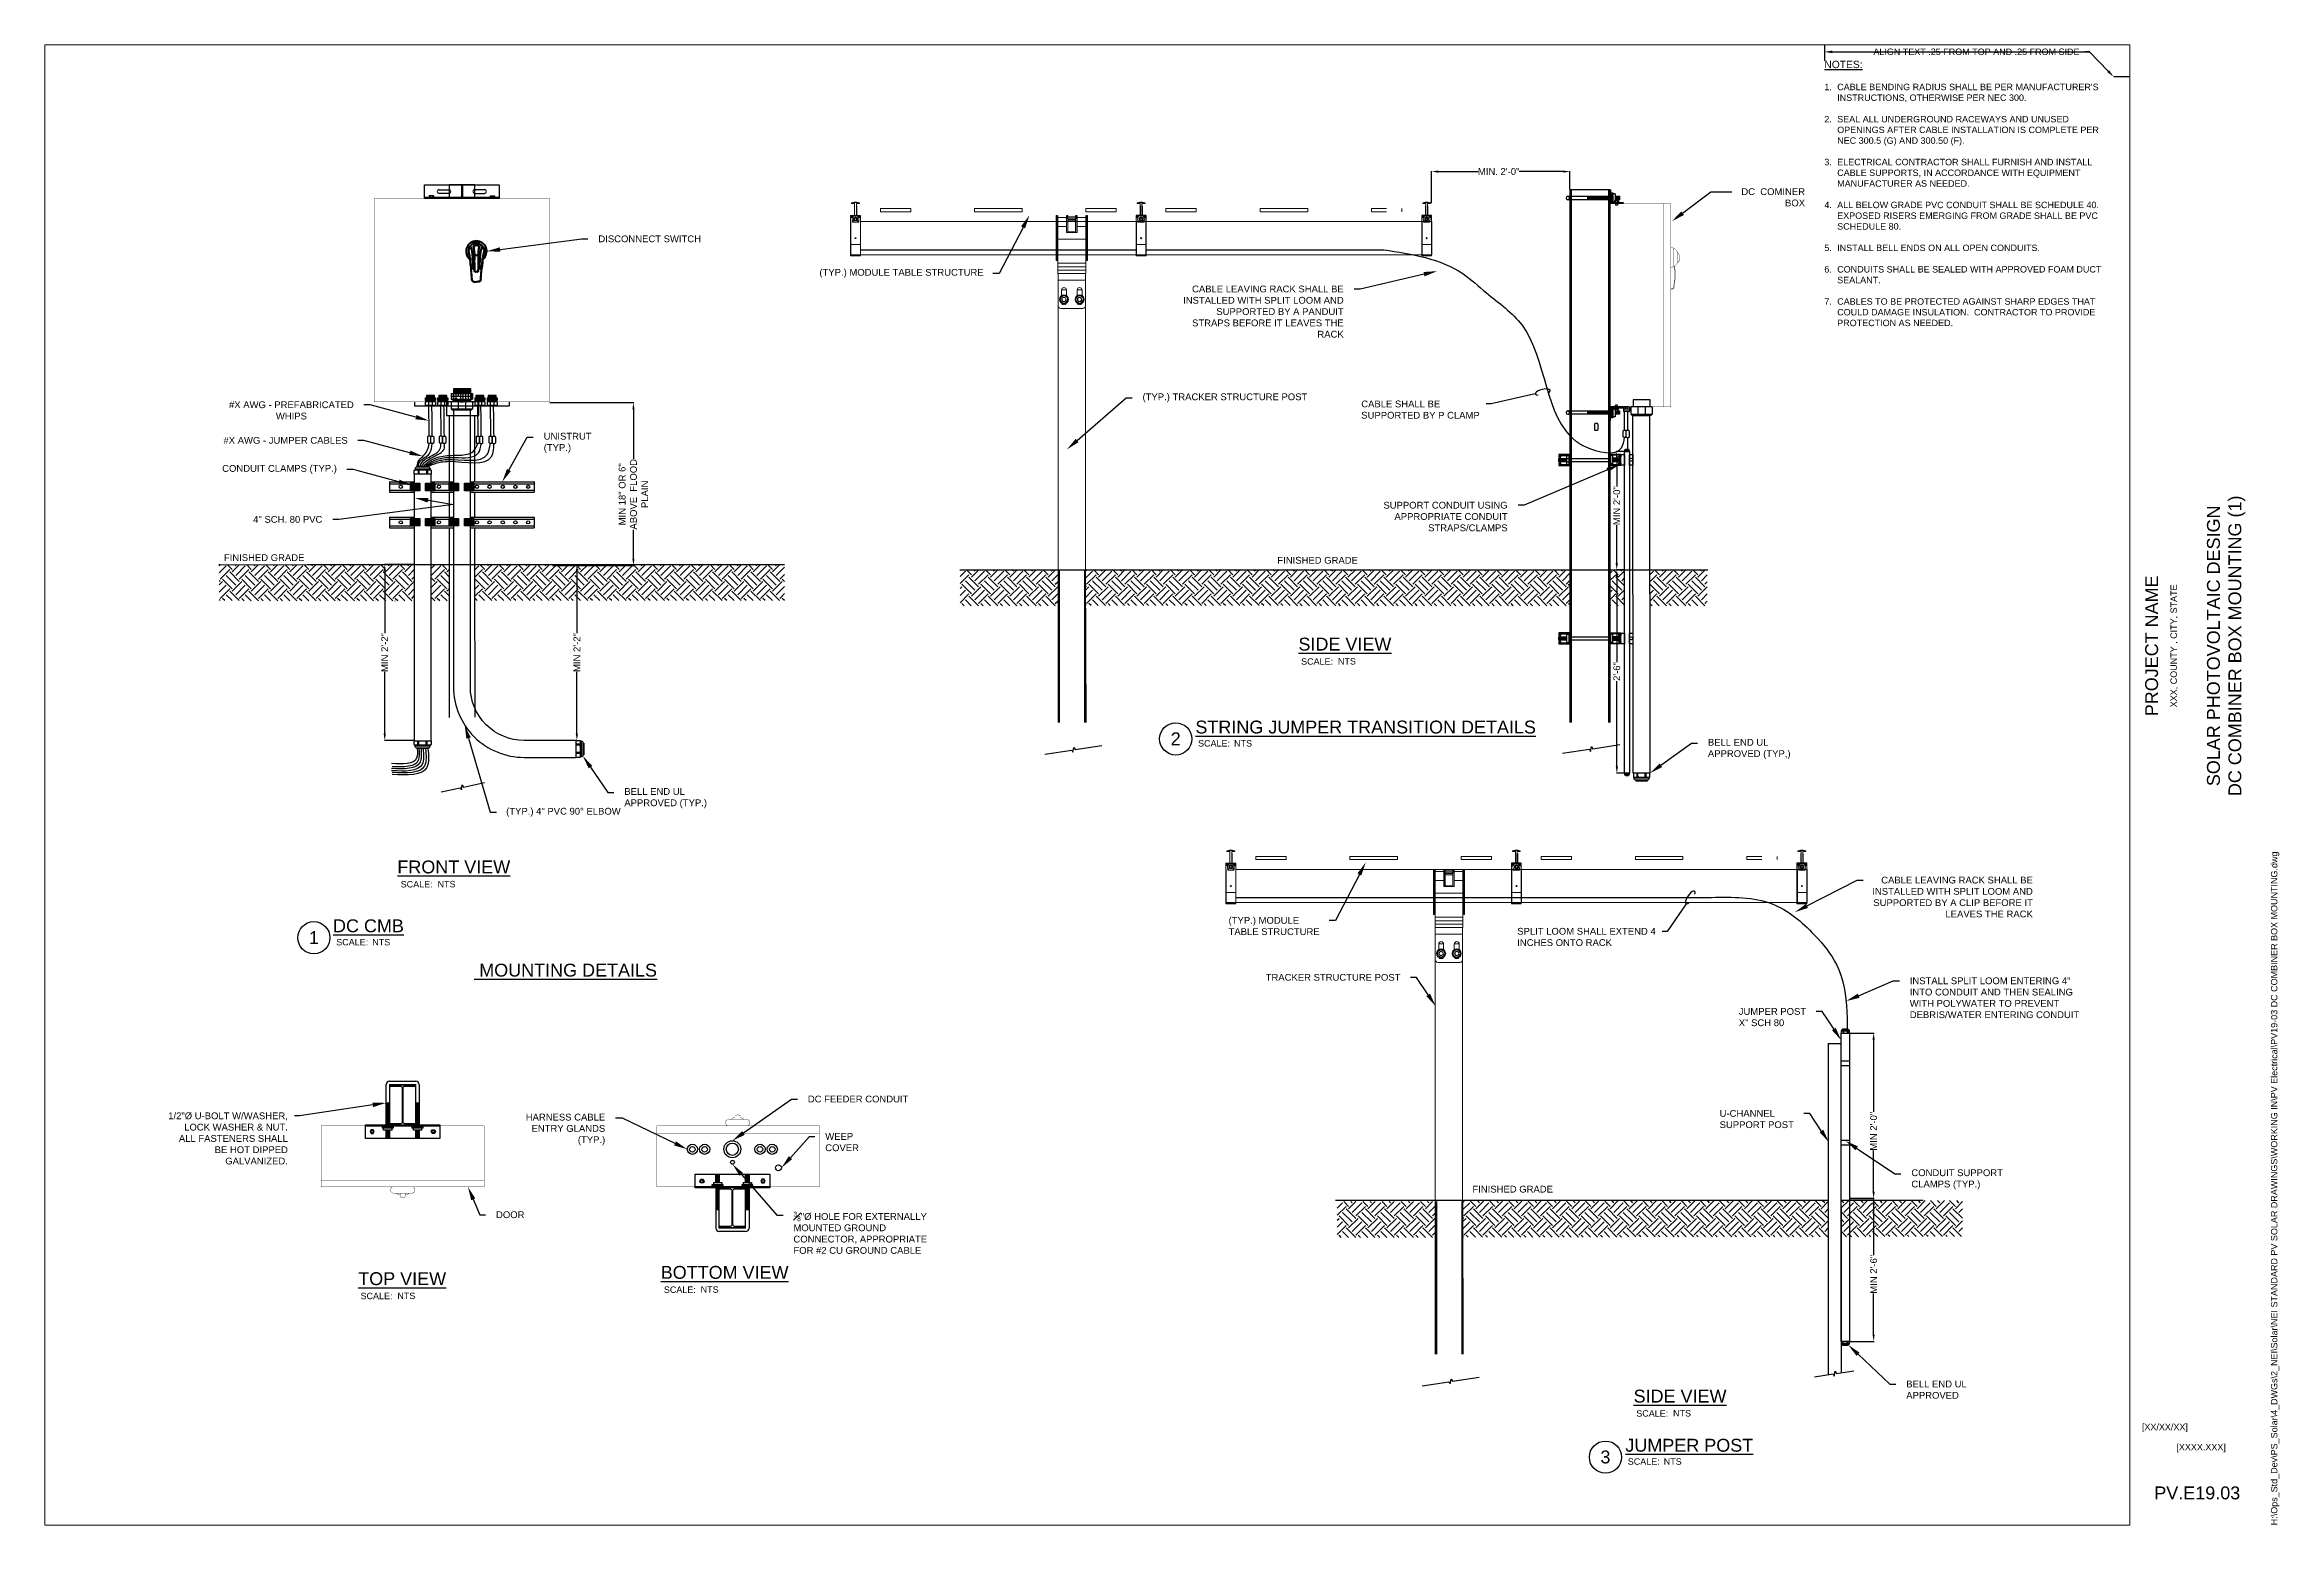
# Paper-space layout 'DC COMBINER BOX & JUMPER POST CONDUIT DETAILS (1)' of a CAD drawing. Header units: feet, sheet in inches. Extents: x 0 to 34.7, y 0 to 23.
# The model-space entities are those that its viewports show. They can reach past a viewport. Long polylines and large blocks are cut down to what shows.
import ezdxf
from ezdxf import colors
from ezdxf.entities.mleader import LeaderData, LeaderLine
from ezdxf.enums import TextEntityAlignment as Align
from ezdxf.math import Vec2, Vec3

# ---------------------------------------------------------------- set-up
doc = ezdxf.new("R2010")
doc.units = ezdxf.units.FT
doc.header["$MEASUREMENT"] = 0
doc.linetypes.add('HIDDEN', pattern=[0.375, 0.25, -0.125])
doc.linetypes.add('HIDDEN2', pattern=[0.1875, 0.125, -0.0625])
for name, color, linetype in [('ATI CENTER SUPPORT', 7, 'Continuous'), ('Cable Gland', 4, 'Continuous'), ('DC Homerun', 8, 'Continuous'), ('E-COMB-BOX', 42, 'Continuous'), ('E-COND', 3, 'Continuous'), ('E-COND-PVC', 4, 'Continuous'), ('E-DETL', 7, 'Continuous'), ('E-HARN-COMP', 8, 'Continuous'), ('G-ANNO-TEXT', 1, 'Continuous'), ('G-ANNO-TEXT @ 1', 1, 'Continuous'), ('G-ANNO-TTBL', 1, 'Continuous'), ('G-TEXT', 7, 'Continuous'), ('PV-MESS-CABL', 102, 'Continuous'), ('S-BEAM', 7, 'Continuous'), ('S-BOLT', 93, 'Continuous'), ('S-ERTH', 9, 'Continuous'), ('S-STEL-ANGL', 3, 'Continuous')]:
    doc.layers.add(name, color=color, linetype=linetype)
doc.layers.add('G-NPLT', color=67, linetype='Continuous', plot=False)
doc.layers.add('VP', color=31, linetype='Continuous', plot=False)
doc.layers.add('PV-DC-CABL-UG', color=6, linetype='DC_CABLE', true_color=0xff00ff)
doc.layers.add('Visible (ANSI)', color=7, linetype='Continuous', lineweight=50)
doc.styles.add('NEI-A', font='arial.ttf')
doc.styles.get("Standard").update_dxf_attribs({"font": 'arial.ttf'})
doc.linetypes.add('DC_CABLE', pattern='A,1,-0.2,["DC",Standard,S=0.1,R=0,X=-0.1,Y=-0.05],-0.2', length=1.4)
doc.dimstyles.new('NEI-A', dxfattribs={"dimtxt": 0.1, "dimasz": 0.125, "dimexe": 0.0625, "dimexo": 0.0625, "dimgap": 0.0625, "dimtad": 0, "dimtih": 1, "dimtoh": 1, "dimdec": 4, "dimzin": 3, "dimdsep": 46, "dimlunit": 4, "dimtxsty": 'NEI-A', "dimcen": 0, "dimadec": 0, "dimazin": 0, "dimtfac": 0.75, "dimtdec": 4, "dimtofl": 0, "dimtmove": 0, "dimatfit": 3, "dimfxl": 1, "dimfrac": 1, "dimtolj": 1, "dimtzin": 0, "dimarcsym": 0})
pattern_1 = [(135, (138.05834, -171.76893), (-0.08838835, -0.08838835), [])]

psp = doc.layouts.new('DC COMBINER BOX & JUMPER POST CONDUIT DETAILS (1)')

# ---------------------------------------------------------------- texts
at = {"layer": 'G-ANNO-TEXT', "insert": (27.659, 22.761), "char_height": 0.1, "attachment_point": 1, "style": 'NEI-A'}
psp.add_mtext_dynamic_manual_height_columns("\\A1;{\\H1.1429x;\\LNOTES:}\\P\\P\\pi-0.2,l0.2,t0.2;1.^ICABLE BENDING RADIUS SHALL BE PER MANUFACTURER'S INSTRUCTIONS, OTHERWISE PER NEC 300.\\P\\pi0,l0,tz;\\P\\pi-0.2,l0.2,t0.2;2.^ISEAL ALL UNDERGROUND RACEWAYS AND UNUSED OPENINGS AFTER CABLE INSTALLATION IS COMPLETE PER NEC 300.5 (G) AND 300.50 (F).\\P\\pi0,l0,tz;\\P\\pi-0.2,l0.2,t0.2;3.^IELECTRICAL CONTRACTOR SHALL FURNISH AND INSTALL CABLE SUPPORTS, IN ACCORDANCE WITH EQUIPMENT MANUFACTURER AS NEEDED.\\P\\pi0,l0,tz;\\P\\pi-0.2,l0.2,t0.2;4.^IALL BELOW GRADE PVC CONDUIT SHALL BE SCHEDULE 40. EXPOSED RISERS EMERGING FROM GRADE SHALL BE PVC SCHEDULE 80.\\P\\pi0,l0,tz;\\P\\pi-0.2,l0.2,t0.2;5.^IINSTALL BELL ENDS ON ALL OPEN CONDUITS.\\P\\pi0,l0,tz;\\P\\pi-0.2,l0.2,t0.2;6.^ICONDUITS SHALL BE SEALED WITH APPROVED FOAM DUCT SEALANT.\\P\\pi0,l0,tz;\\P\\pi-0.2,l0.2,t0.2;7.^ICABLES TO BE PROTECTED AGAINST SHARP EDGES THAT COULD DAMAGE INSULATION.  CONTRACTOR TO PROVIDE PROTECTION AS NEEDED.", width=4.48406, gutter_width=0.938, heights=[0], dxfattribs=at)
at = {"layer": 'G-ANNO-TTBL', "style": 'NEI-A'}
psp.add_text('XXX, COUNTY , CITY, STATE', height=0.1, rotation=90, dxfattribs=at).set_placement((33.097, 13.668), align=Align.MIDDLE)
at = {"layer": 'G-ANNO-TTBL', "char_height": 0.2, "attachment_point": 5, "rotation": 90, "style": 'NEI-A'}
for s, width, gutter_width, heights, insert in [('SOLAR PHOTOVOLTAIC DESIGN\\PDC COMBINER BOX MOUNTING (1)', 6.78569, 0, [1.376], (33.903, 13.668)), ('PROJECT NAME', 7.8846, 0.5, [0], (32.747, 13.668))]:
    psp.add_mtext_dynamic_manual_height_columns(s, width=width, gutter_width=gutter_width, heights=heights, dxfattribs=dict(at, insert=insert))
at = {"layer": 'G-ANNO-TTBL', "style": 'NEI-A'}
for s, width, insert, char_height, attachment_point in [('[XX/XX/XX]', 0.85482, (32.595, 1.513), 0.1, 4), ('[XXXX.XXX]', 0.85482, (33.515, 1.2), 0.1, 5), ('PV.E19.03', 1.7218, (33.455, 0.502), 0.2, 5)]:
    psp.add_mtext_dynamic_manual_height_columns(s, width=width, gutter_width=0.5, heights=[0], dxfattribs=dict(at, insert=insert, char_height=char_height, attachment_point=attachment_point))
at = {"layer": 'G-NPLT', "insert": (34.6, 0), "char_height": 0.1, "width": 13.97168, "attachment_point": 1, "rotation": 90, "style": 'NEI-A'}
psp.add_mtext('H:\\\\Ops_Std_Dev\\\\PS_Solar\\\\4_DWGs\\\\2_NEI\\\\Solar\\\\NEI STANDARD PV SOLAR DRAWINGS\\\\WORKING IN\\\\PV Electrical\\\\PV19-03 DC COMBINER BOX MOUNTING.dwg', dxfattribs=at)

msp = doc.modelspace()

# ---------------------------------------------------------------- blocks, each defined once
blk = doc.blocks.new('TITLE NAME')
at = {"style": 'NEI-A'}
blk.add_attdef('TITLE_NAME_001', (-0.03, 0.253), '', height=0.2, dxfattribs=at)
for tag, p in [('SCALE:', (0, 0)), ('1"_=_', (0.561, 0.002))]:
    blk.add_attdef(tag, text='', height=0.1, dxfattribs=at).set_placement(p, align=Align.BOTTOM_LEFT)
blk = doc.blocks.new('DETAIL_TITLE')
blk.add_circle((0.592, -0.513), 0.25)
at = {"style": 'NEI-A'}
blk.add_attdef('DETAIL_TITLE_001', (0.91, -0.485), '', height=0.2, dxfattribs=at)
at = {"style": 'NEI-A', "flags": 8}
blk.add_attdef('#', text='', height=0.2, dxfattribs=at).set_placement((0.592, -0.511), align=Align.MIDDLE_CENTER)
at = {"style": 'NEI-A'}
for tag, p in [('SCALE:', (0.939, -0.738)), ('1"_=_', (1.547, -0.738))]:
    blk.add_attdef(tag, text='', height=0.1, dxfattribs=at).set_placement(p, align=Align.BOTTOM_LEFT)
blk = doc.blocks.new('BracketAngle_BottomView')
for p, q in [((81.54, 214.54), (70.54, 214.54)), ((72.41, 214.54), (72.41, 214.4)), ((74.41, 214.54), (74.41, 214.4)), ((77.66, 214.54), (77.66, 214.4)), ((79.66, 214.54), (79.66, 214.4))]:
    blk.add_line(p, q)
for points in [[(70.54, 216.4), (81.54, 216.4), (81.54, 214.4), (70.54, 214.4)], [(71.7, 215.68), (71.85, 215.4), (71.7, 215.13), (71.38, 215.13), (71.22, 215.4), (71.38, 215.68)], [(80.38, 215.68), (80.22, 215.4), (80.38, 215.13), (80.7, 215.13), (80.85, 215.4), (80.7, 215.68)]]:
    blk.add_lwpolyline(points, close=True)
for centre in [(71.54, 215.4), (80.54, 215.4)]:
    blk.add_circle(centre, 0.2)
blk = doc.blocks.new('*D50')
at = {"layer": 'Defpoints', "color": 0, "transparency": 16777216}
for p in [(216.91, -137.96), (215.77, -167.96), (216.91, -167.96)]:
    blk.add_point(p, dxfattribs=at)
at = {"layer": 'G-ANNO-TEXT', "color": 0, "lineweight": -2, "transparency": 16777216}
for p, q in [((216.85, -137.96), (215.71, -137.96)), ((215.77, -138.96), (215.77, -151.56)), ((215.77, -166.96), (215.77, -154.36)), ((216.85, -167.96), (215.71, -167.96))]:
    blk.add_line(p, q, dxfattribs=at)
at = {"layer": 'G-ANNO-TEXT', "color": 0, "transparency": 16777216}
for points in [[(215.61, -138.96), (215.94, -138.96), (215.77, -137.96)], [(215.61, -166.96), (215.94, -166.96), (215.77, -167.96)]]:
    blk.add_solid(points, dxfattribs=at)
at = {"layer": 'G-ANNO-TEXT', "color": 0, "transparency": 16777216, "insert": (215.77, -152.96), "char_height": 1, "attachment_point": 5, "rotation": 90, "style": 'NEI-A'}
blk.add_mtext('\\A1;2\'-6"', dxfattribs=at)
blk = doc.blocks.new('*D51')
at = {"layer": 'Defpoints', "color": 0, "transparency": 16777216}
for p in [(216.91, -120.54), (214.5, -137.96), (215.76, -137.96)]:
    blk.add_point(p, dxfattribs=at)
at = {"layer": 'G-ANNO-TEXT', "color": 0, "lineweight": -2, "transparency": 16777216}
for p, q in [((216.85, -120.54), (215.7, -120.54)), ((215.76, -121.54), (215.76, -125.67)), ((215.76, -136.96), (215.76, -131.36)), ((214.56, -137.96), (215.82, -137.96))]:
    blk.add_line(p, q, dxfattribs=at)
at = {"layer": 'G-ANNO-TEXT', "color": 0, "transparency": 16777216}
for points in [[(215.59, -121.54), (215.93, -121.54), (215.76, -120.54)], [(215.59, -136.96), (215.93, -136.96), (215.76, -137.96)]]:
    blk.add_solid(points, dxfattribs=at)
at = {"layer": 'G-ANNO-TEXT', "color": 0, "transparency": 16777216, "insert": (215.76, -128.51), "char_height": 1, "attachment_point": 5, "rotation": 90, "style": 'NEI-A'}
blk.add_mtext('\\A1;MIN 2\'-0"', dxfattribs=at)
blk = doc.blocks.new('CLAMP')
at = {"color": 3, "linetype": 'Continuous', "lineweight": 15}
for p, q in [((-0.0182, 0.0808), (-0.0182, 0.0839)), ((-0.0144, 0.1299), (-0.0144, 0.1287)), ((-0.0048, 0.1326), (-0.0142, 0.1302)), ((-0.0048, 0.1315), (-0.0142, 0.129)), ((-0.0142, 0.1302), (-0.0142, 0.129)), ((-0.0131, 0.1275), (-0.004, 0.1275)), ((-0.0117, 0.0828), (-0.0117, 0.0821)), ((-0.0072, 0.0839), (-0.0102, 0.0837)), ((-0.0102, 0.0839), (-0.0102, 0.0837)), ((-0.0035, 0.0851), (-0.0049, 0.0851)), ((-0.0035, 0.0851), (-0.0049, 0.0851)), ((-0.0049, 0.0848), (-0.0041, 0.0848)), ((-0.0041, 0.0841), (-0.0049, 0.084)), ((-0.0048, 0.1326), (-0.0048, 0.1315)), ((0.0048, 0.1326), (-0.0048, 0.1326)), ((0.0048, 0.1315), (-0.0048, 0.1315)), ((-0.0041, 0.0848), (-0.0041, 0.0841)), ((-0.0032, 0.0921), (-0.0037, 0.0916)), ((-0.0037, 0.0916), (-0.0037, 0.0905)), ((-0.0037, 0.0916), (-0.0037, 0.0916)), ((-0.0032, 0.091), (-0.0037, 0.0905)), ((-0.0037, 0.0905), (-0.0032, 0.09)), ((-0.0032, 0.1267), (-0.0032, 0.091)), ((-0.0032, 0.09), (-0.0032, 0.0851)), ((0.0032, 0.1242), (0.0032, 0.1267)), ((0.0032, 0.091), (0.0032, 0.1242)), ((0.0032, 0.0921), (0.0037, 0.0916)), ((0.0032, 0.091), (0.0037, 0.0905)), ((0.0037, 0.0905), (0.0032, 0.09)), ((0.0032, 0.0839), (0.0032, 0.09)), ((0.0037, 0.0916), (0.0037, 0.0905)), ((0.0037, 0.0916), (0.0037, 0.0916)), ((0.004, 0.1275), (0.0131, 0.1275)), ((0.0048, 0.1326), (0.0048, 0.1315)), ((0.0142, 0.1302), (0.0048, 0.1326)), ((0.0142, 0.129), (0.0048, 0.1315)), ((0.0102, 0.0837), (0.0072, 0.0839)), ((0.0102, 0.0839), (0.0102, 0.0837)), ((0.0117, 0.0828), (0.0117, 0.0821)), ((0.0142, 0.1302), (0.0142, 0.129)), ((0.0144, 0.1299), (0.0144, 0.1287)), ((0.0182, 0.0808), (0.0182, 0.0839)), ((-0.0182, 0.0782), (-0.0182, 0.0808)), ((-0.0182, 0.0808), (-0.0117, 0.0808)), ((-0.0182, 0.0782), (-0.0182, 0.0778)), ((-0.0182, 0.0782), (-0.0117, 0.0782)), ((-0.0182, 0.0778), (-0.0182, 0.0758)), ((-0.0117, 0.0778), (-0.0182, 0.0778)), ((-0.0182, 0.0758), (-0.0182, -0.0236)), ((-0.0117, 0.0758), (-0.0182, 0.0758)), ((-0.0117, 0.0821), (-0.0117, 0.0755)), ((-0.0117, 0.0652), (-0.0117, 0.0605)), ((-0.0101, 0.0589), (-0.0056, 0.0589)), ((-0.0036, 0.0766), (-0.0072, 0.0745)), ((-0.0072, 0.0704), (-0.0072, 0.0745)), ((-0.0072, 0.0662), (-0.0072, 0.0704)), ((-0.0072, 0.0662), (-0.0036, 0.0642)), ((0, 0.0787), (-0.0036, 0.0766)), ((-0.0036, 0.0642), (0, 0.0621)), ((0.0036, 0.0766), (0, 0.0787)), ((0, 0.0621), (0.0036, 0.0642)), ((0.0072, 0.0745), (0.0036, 0.0766)), ((0.0036, 0.0642), (0.0072, 0.0662)), ((0.0056, 0.0589), (0.0101, 0.0589)), ((0.0072, 0.0704), (0.0072, 0.0745)), ((0.0072, 0.0662), (0.0072, 0.0704)), ((0.0117, 0.0755), (0.0117, 0.0821)), ((0.0117, 0.0808), (0.0182, 0.0808)), ((0.0117, 0.0782), (0.0182, 0.0782)), ((0.0182, 0.0778), (0.0117, 0.0778)), ((0.0182, 0.0758), (0.0117, 0.0758)), ((0.0117, 0.0605), (0.0117, 0.0652)), ((0.0182, 0.0782), (0.0182, 0.0808)), ((0.0182, 0.0782), (0.0182, 0.0778)), ((0.0182, 0.0778), (0.0182, 0.0758)), ((0.0182, 0.0758), (0.0182, -0.0236)), ((0.0182, -0.0236), (-0.0182, -0.0236)), ((-0.0182, -0.0633), (-0.0182, -0.0236)), ((0.0182, -0.0633), (-0.0182, -0.0633)), ((-0.0182, -0.0657), (-0.0182, -0.0633)), ((0.0182, -0.0657), (-0.0182, -0.0657)), ((0.0182, -0.0633), (0.0182, -0.0236)), ((0.0182, -0.0657), (0.0182, -0.0633))]:
    blk.add_line(p, q, dxfattribs=at)
at = {"color": 3}
for p, q in [((-0.0182, 0.0839), (0.0182, 0.0839)), ((-0.0182, 0.0612), (-0.0182, -0.0612))]:
    blk.add_line(p, q, dxfattribs=at)
at = {"color": 3, "linetype": 'Continuous', "lineweight": 15}
for radius in [0.0128, 0.0048, 0.0036]:
    blk.add_circle((0, 0.0704), radius, dxfattribs=at)
at = {"color": 3}
blk.add_circle((0, 0), 0.00147, dxfattribs=at)
at = {"color": 3, "linetype": 'Continuous', "lineweight": 15}
for centre, radius, start, end in [((-0.0141, 0.1299), 0.0003, 104.67201, 179.98176), ((-0.0141, 0.1287), 0.0003, 104.67201, 179.98176), ((-0.0131, 0.1287), 0.00128, 180.02729, 270.02727), ((-0.0103, 0.0829), 0.00139, 133.11032, 183.53334), ((-0.0101, 0.0821), 0.0016, 93.32242, 179.97484), ((-0.0042, 0.0851), 0.00101, 273.32242, 359.97484), ((-0.004, 0.1267), 0.000799, 0.02729, 90.02727), ((0.004, 0.1267), 0.000799, 89.97273, 179.97271), ((0.0101, 0.0821), 0.0016, 0.02516, 86.67758), ((0.0102, 0.0828), 0.00154, 359.07924, 44.42827), ((0.0131, 0.1287), 0.00128, 269.97273, 359.97271), ((0.0141, 0.1299), 0.0003, 0.01824, 75.32799), ((0.0141, 0.1287), 0.0003, 0.01824, 75.32799), ((-0.0101, 0.0605), 0.0016, 180.02729, 270.02727), ((0, 0.0704), 0.00719, 120, 180), ((0, 0.0704), 0.00719, 180, 240), ((0, 0.0704), 0.00719, 60, 120), ((0, 0.0704), 0.00719, 240, 300), ((0, 0.0704), 0.00719, 0, 60), ((0, 0.0704), 0.00719, 300, 0), ((0.0101, 0.0605), 0.0016, 269.97273, 359.97271)]:
    blk.add_arc(centre, radius, start, end, dxfattribs=at)
blk.add_ellipse((-0.0042, 0.0859), major_axis=(0, 0.00107), ratio=0.942202, start_param=3.200091, end_param=4.712389, dxfattribs=at)
blk = doc.blocks.new('*U17')
at = {"color": 1}
blk.add_line((-0.5005, 0.0354), (-0.5005, 0), dxfattribs=at)
at = {"color": 2}
for p, q in [((-0.5, 0.0354), (-0.5, 0)), ((0.545, 0.0354), (0.545, 0))]:
    blk.add_line(p, q, dxfattribs=at)
at = {"color": 1, "extrusion": (1, 0, 0), "const_width": 1.9558, "elevation": -0.5005}
blk.add_lwpolyline([(0, 0), (0.0354, 0)], dxfattribs=at)
at = {"color": 2, "extrusion": (1, 0, 0), "const_width": 1.9558, "elevation": -0.5005}
blk.add_lwpolyline([(0, 0), (0.0354, 0)], dxfattribs=at)
at = {"color": 1, "extrusion": (0, -1, 0), "const_width": 1.9558, "elevation": -0.0354}
blk.add_lwpolyline([(-0.5, 0), (0.545, 0)], dxfattribs=at)
at = {"color": 1, "extrusion": (0, 1, 0), "const_width": 1.9558}
blk.add_lwpolyline([(0.5, 0), (-0.545, 0)], dxfattribs=at)
at = {"color": 2, "extrusion": (-1, 0, 0), "const_width": 1.9558, "elevation": -0.5455}
blk.add_lwpolyline([(0, 0), (-0.0354, 0)], dxfattribs=at)
blk.add_blockref('CLAMP', (-0.5037, -0.0839))
at = {"xscale": -1}
blk.add_blockref('CLAMP', (0.5487, -0.0839), dxfattribs=at)
blk = doc.blocks.new('*U20')
at = {"color": 1}
blk.add_line((-0.5005, 0.0354), (-0.5005, 0), dxfattribs=at)
at = {"color": 2}
for p, q in [((-0.5, 0.0354), (-0.5, 0)), ((0.545, 0.0354), (0.545, 0))]:
    blk.add_line(p, q, dxfattribs=at)
at = {"color": 1, "extrusion": (1, 0, 0), "const_width": 1.9558, "elevation": -0.5005}
blk.add_lwpolyline([(0, 0), (0.0354, 0)], dxfattribs=at)
at = {"color": 2, "extrusion": (1, 0, 0), "const_width": 1.9558, "elevation": -0.5005}
blk.add_lwpolyline([(0, 0), (0.0354, 0)], dxfattribs=at)
at = {"color": 1, "extrusion": (0, -1, 0), "const_width": 1.9558, "elevation": -0.0354}
blk.add_lwpolyline([(-0.5, 0), (0.545, 0)], dxfattribs=at)
at = {"color": 1, "extrusion": (0, 1, 0), "const_width": 1.9558}
blk.add_lwpolyline([(0.5, 0), (-0.545, 0)], dxfattribs=at)
at = {"color": 2, "extrusion": (-1, 0, 0), "const_width": 1.9558, "elevation": -0.5455}
blk.add_lwpolyline([(0, 0), (-0.0354, 0)], dxfattribs=at)
blk.add_blockref('CLAMP', (-0.5037, -0.0839))
at = {"xscale": -1}
blk.add_blockref('CLAMP', (0.5487, -0.0839), dxfattribs=at)
blk = doc.blocks.new('BEARING COLUMN')
at = {"layer": 'E-DETL', "color": 253, "linetype": 'Continuous', "lineweight": 15}
for p, q in [((-0.0543, 0.0835), (-0.0575, 0.0835)), ((-0.0575, 0.0835), (-0.0575, 0.0488)), ((-0.0543, 0.0835), (-0.0543, 0.0488)), ((-0.0512, 0.0839), (-0.0512, 0.0762)), ((-0.0192, 0.0762), (-0.0192, 0.0839)), ((-0.0149, 0.0835), (-0.0181, 0.0835)), ((-0.0181, 0.0835), (-0.0181, 0.0778)), ((-0.0149, 0.0835), (-0.0149, 0.0778)), ((-0.0141, 0.0784), (-0.0141, 0.0839)), ((0.0141, 0.0784), (0.0141, 0.0839)), ((0.0181, 0.0835), (0.0149, 0.0835)), ((0.0149, 0.0835), (0.0149, 0.0778)), ((0.0181, 0.0835), (0.0181, 0.0778)), ((0.0192, 0.0762), (0.0192, 0.0839)), ((0.0512, 0.0839), (0.0512, 0.0762)), ((0.0575, 0.0835), (0.0543, 0.0835)), ((0.0543, 0.0488), (0.0543, 0.0835)), ((0.0575, 0.0488), (0.0575, 0.0835)), ((-0.0543, 0.0488), (-0.0575, 0.0488)), ((-0.0575, 0.0488), (-0.0575, 0.0131)), ((-0.0543, 0.0131), (-0.0575, 0.0131)), ((-0.0575, -0.0125), (-0.0575, 0.0131)), ((-0.0549, 0.0131), (-0.0549, -0.0125)), ((-0.0512, 0.0781), (-0.0543, 0.0781)), ((-0.0543, 0.0488), (-0.0543, 0.0131)), ((-0.0543, 0.0131), (-0.0512, 0.0131)), ((-0.0512, 0.0762), (-0.0192, 0.0762)), ((-0.0512, 0.0755), (-0.0512, 0.0762)), ((-0.0192, 0.0755), (-0.0512, 0.0755)), ((-0.0512, 0.0755), (-0.0512, 0.0431)), ((-0.0512, 0.0431), (-0.0192, 0.0431)), ((-0.0512, -0.0042), (-0.0512, 0.0431)), ((-0.0181, 0.0781), (-0.0192, 0.0781)), ((-0.0192, 0.0755), (-0.0192, 0.0762)), ((-0.0192, 0.0431), (-0.0192, 0.0755)), ((-0.0192, 0.0431), (-0.0192, 0.0211)), ((-0.0192, 0.0211), (0.0192, 0.0211)), ((-0.0149, 0.0778), (-0.0181, 0.0778)), ((-0.0181, 0.0778), (-0.0181, 0.072)), ((-0.0149, 0.072), (-0.0181, 0.072)), ((-0.0149, 0.0778), (-0.0149, 0.072)), ((-0.0149, 0.072), (-0.0149, 0.021)), ((-0.0141, 0.0612), (-0.0149, 0.0612)), ((-0.0141, 0.0581), (-0.0149, 0.0581)), ((-0.0141, 0.0284), (-0.0149, 0.0284)), ((-0.0141, 0.0784), (0.0141, 0.0784)), ((-0.0141, 0.0737), (-0.0141, 0.0784)), ((-0.0141, 0.0737), (0.0141, 0.0737)), ((-0.0141, 0.0691), (-0.0141, 0.0737)), ((-0.0141, 0.0691), (0.0141, 0.0691)), ((-0.0141, 0.0634), (-0.0141, 0.0691)), ((-0.0141, 0.0634), (0.0141, 0.0634)), ((-0.0141, 0.0228), (-0.0141, 0.0634)), ((-0.0141, 0.0228), (0.0141, 0.0228)), ((-0.0141, 0.0218), (-0.0141, 0.0228)), ((-0.0141, 0.0218), (0.0141, 0.0218)), ((-0.0141, 0.0211), (-0.0141, 0.0218)), ((0.0141, 0.0737), (0.0141, 0.0784)), ((0.0141, 0.0691), (0.0141, 0.0737)), ((0.0141, 0.0634), (0.0141, 0.0691)), ((0.0141, 0.0228), (0.0141, 0.0634)), ((0.0149, 0.0612), (0.0141, 0.0612)), ((0.0149, 0.0581), (0.0141, 0.0581)), ((0.0149, 0.0284), (0.0141, 0.0284)), ((0.0141, 0.0218), (0.0141, 0.0228)), ((0.0141, 0.0211), (0.0141, 0.0218)), ((0.0149, 0.0778), (0.0181, 0.0778)), ((0.0149, 0.0778), (0.0149, 0.072)), ((0.0149, 0.072), (0.0149, 0.021)), ((0.0149, 0.072), (0.0181, 0.072)), ((0.0192, 0.0781), (0.0181, 0.0781)), ((0.0181, 0.0778), (0.0181, 0.072)), ((0.0192, 0.0762), (0.0512, 0.0762)), ((0.0192, 0.0755), (0.0192, 0.0762)), ((0.0512, 0.0755), (0.0192, 0.0755)), ((0.0192, 0.0431), (0.0192, 0.0755)), ((0.0192, 0.0431), (0.0192, 0.0211)), ((0.0192, 0.0431), (0.0512, 0.0431)), ((0.0543, 0.0781), (0.0512, 0.0781)), ((0.0512, 0.0762), (0.0512, 0.0755)), ((0.0512, 0.0431), (0.0512, 0.0755)), ((0.0512, 0.0431), (0.0512, -0.0042)), ((0.0512, 0.0131), (0.0543, 0.0131)), ((0.0575, 0.0488), (0.0543, 0.0488)), ((0.0543, 0.0131), (0.0543, 0.0488)), ((0.0575, 0.0131), (0.0543, 0.0131)), ((0.0549, 0.0131), (0.0549, -0.0125)), ((0.0575, 0.0488), (0.0575, 0.0131)), ((0.0575, -0.0125), (0.0575, 0.0131)), ((-0.0575, -0.0125), (-0.0575, -0.0482)), ((-0.0535, -0.0125), (-0.0575, -0.0125)), ((-0.0543, -0.0482), (-0.0575, -0.0482)), ((-0.0575, -0.0829), (-0.0575, -0.0482)), ((-0.0543, -0.023), (-0.0543, -0.0482)), ((-0.0543, -0.0829), (-0.0543, -0.0482)), ((-0.0535, -0.0125), (-0.0512, -0.0125)), ((-0.0535, -0.0125), (-0.0535, -0.0775)), ((-0.0535, -0.0775), (-0.0512, -0.0775)), ((-0.0512, -0.0042), (0.0512, -0.0042)), ((-0.0512, -0.0042), (-0.0512, -0.0921)), ((0.0512, -0.0921), (0.0512, -0.0042)), ((0.0512, -0.0125), (0.0535, -0.0125)), ((0.0512, -0.0775), (0.0535, -0.0775)), ((0.0575, -0.0125), (0.0535, -0.0125)), ((0.0535, -0.0775), (0.0535, -0.0125)), ((0.0543, -0.0482), (0.0543, -0.023)), ((0.0575, -0.0482), (0.0543, -0.0482)), ((0.0543, -0.0482), (0.0543, -0.0829)), ((0.0575, -0.0125), (0.0575, -0.0482)), ((0.0575, -0.0482), (0.0575, -0.0829)), ((-0.0575, -0.0829), (-0.0543, -0.0829)), ((-0.0512, -0.0921), (0.0512, -0.0921)), ((-0.0512, -0.1056), (-0.0512, -0.0921)), ((-0.0512, -0.1056), (0.0512, -0.1056)), ((-0.0512, -0.1182), (-0.0512, -0.1056)), ((-0.0512, -0.1182), (0.0512, -0.1182)), ((-0.0512, -0.13), (-0.0512, -0.1182)), ((-0.0512, -0.13), (0.0512, -0.13)), ((-0.0512, -0.1308), (-0.0512, -0.13)), ((0.0512, -0.1308), (-0.0512, -0.1308)), ((-0.0504, -0.1308), (-0.0504, -0.1548)), ((0.0504, -0.1548), (-0.0504, -0.1548)), ((-0.0504, -0.1548), (-0.0504, -0.2494)), ((0.0504, -0.1548), (0.0504, -0.1308)), ((0.0504, -0.2494), (0.0504, -0.1548)), ((0.0512, -0.0921), (0.0512, -0.1056)), ((0.0512, -0.1056), (0.0512, -0.1182)), ((0.0512, -0.1182), (0.0512, -0.13)), ((0.0512, -0.13), (0.0512, -0.1308)), ((0.0543, -0.0829), (0.0575, -0.0829)), ((-0.042, -0.2185), (-0.0354, -0.2147)), ((-0.042, -0.2261), (-0.042, -0.2185)), ((-0.042, -0.2338), (-0.042, -0.2261)), ((-0.0354, -0.2376), (-0.042, -0.2338)), ((-0.0379, -0.1915), (-0.0379, -0.2121)), ((-0.0378, -0.191), (-0.0197, -0.191)), ((-0.0354, -0.2147), (-0.0288, -0.2108)), ((-0.0288, -0.2414), (-0.0354, -0.2376)), ((-0.0288, -0.2108), (-0.0222, -0.2147)), ((-0.0222, -0.2376), (-0.0288, -0.2414)), ((-0.0222, -0.2147), (-0.0155, -0.2185)), ((-0.0155, -0.2338), (-0.0222, -0.2376)), ((-0.0216, -0.2297), (-0.0221, -0.2306)), ((-0.0221, -0.2306), (-0.0207, -0.2314)), ((-0.0216, -0.2297), (-0.0202, -0.2305)), ((-0.0202, -0.2305), (-0.0207, -0.2314)), ((-0.0207, -0.2314), (-0.0189, -0.2324)), ((-0.0202, -0.2305), (-0.0184, -0.2316)), ((-0.0197, -0.2121), (-0.0197, -0.1915)), ((-0.0184, -0.2316), (-0.0189, -0.2324)), ((-0.0155, -0.2185), (-0.0155, -0.2261)), ((-0.0155, -0.2261), (-0.0155, -0.2338)), ((0.0155, -0.2185), (0.0222, -0.2147)), ((0.0155, -0.2261), (0.0155, -0.2185)), ((0.0155, -0.2338), (0.0155, -0.2261)), ((0.0222, -0.2376), (0.0155, -0.2338)), ((0.0197, -0.191), (0.0378, -0.191)), ((0.0197, -0.1915), (0.0197, -0.2121)), ((0.0222, -0.2147), (0.0288, -0.2108)), ((0.0288, -0.2414), (0.0222, -0.2376)), ((0.0288, -0.2108), (0.0354, -0.2147)), ((0.0354, -0.2376), (0.0288, -0.2414)), ((0.0354, -0.2147), (0.042, -0.2185)), ((0.042, -0.2338), (0.0354, -0.2376)), ((0.036, -0.2297), (0.0355, -0.2306)), ((0.0355, -0.2306), (0.0369, -0.2314)), ((0.036, -0.2297), (0.0374, -0.2305)), ((0.0374, -0.2305), (0.0369, -0.2314)), ((0.0369, -0.2314), (0.0387, -0.2324)), ((0.0374, -0.2305), (0.0392, -0.2316)), ((0.0379, -0.2121), (0.0379, -0.1915)), ((0.0392, -0.2316), (0.0387, -0.2324)), ((0.042, -0.2185), (0.042, -0.2261)), ((0.042, -0.2261), (0.042, -0.2338)), ((-0.0504, -0.2494), (-0.0504, -1.2225)), ((0.0408, -0.259), (-0.0408, -0.259)), ((0.0504, -0.2494), (0.0504, -1.2225))]:
    blk.add_line(p, q, dxfattribs=at)
at = {"layer": 'E-DETL', "color": 253, "linetype": 'Continuous', "lineweight": 15, "flags": 128}
for points in [[(-0.0543, -0.023), (-0.0542, -0.0214), (-0.0539, -0.0151), (-0.0538, -0.0142), (-0.0538, -0.0136), (-0.0537, -0.0132), (-0.0536, -0.013), (-0.0536, -0.0128), (-0.0536, -0.0127), (-0.0536, -0.0126), (-0.0535, -0.0126), (-0.0535, -0.0125), (-0.0535, -0.0125), (-0.0535, -0.0125), (-0.0535, -0.0125), (-0.0535, -0.0125)], [(0.0535, -0.0125), (0.0535, -0.0125), (0.0535, -0.0125), (0.0535, -0.0125), (0.0536, -0.0126), (0.0537, -0.0131), (0.0539, -0.015), (0.0543, -0.023)]]:
    blk.add_lwpolyline(points, dxfattribs=at)
at = {"layer": 'E-DETL', "color": 253, "linetype": 'Continuous', "lineweight": 15}
for centre, radius in [((-0.0288, -0.2261), 0.0167), ((-0.0288, -0.2261), 0.00806), ((-0.0288, -0.2261), 0.00709), ((0.0288, -0.2261), 0.0167), ((0.0288, -0.2261), 0.00806), ((0.0288, -0.2261), 0.00709)]:
    blk.add_circle(centre, radius, dxfattribs=at)
for centre, radius, start, end in [((-0.0535, -0.0783), 0.0008, 90, 180), ((0.0535, -0.0783), 0.0008, 0, 90), ((-0.0288, -0.2261), 0.0133, 120, 180), ((-0.0288, -0.2261), 0.0133, 180, 240), ((-0.0288, -0.1915), 0.00907, 0, 180), ((-0.0288, -0.2369), 0.00907, 205.03088, 334.96912), ((-0.0288, -0.2261), 0.0133, 60, 120), ((-0.0288, -0.2261), 0.0133, 240, 300), ((-0.0288, -0.2261), 0.0133, 0, 60), ((-0.0288, -0.2261), 0.0133, 300, 0), ((0.0288, -0.2261), 0.0133, 120, 180), ((0.0288, -0.2261), 0.0133, 180, 240), ((0.0288, -0.1915), 0.00907, 0, 180), ((0.0288, -0.2369), 0.00907, 205.03537, 334.96464), ((0.0288, -0.2261), 0.0133, 60, 120), ((0.0288, -0.2261), 0.0133, 240, 300), ((0.0288, -0.2261), 0.0133, 0, 60), ((0.0288, -0.2261), 0.0133, 300, 0), ((-0.0408, -0.2494), 0.0096, 180, 270), ((0.0408, -0.2494), 0.0096, 270, 0)]:
    blk.add_arc(centre, radius, start, end, dxfattribs=at)
blk = doc.blocks.new('*D27')
at = {"layer": 'Defpoints', "color": 0, "transparency": 16777216}
for p in [(208.86, -79.25), (208.86, -81.9), (188.46, -83.98)]:
    blk.add_point(p, dxfattribs=at)
at = {"layer": 'G-ANNO-TEXT', "color": 0, "lineweight": -2, "transparency": 16777216}
for p, q in [((188.46, -83.91), (188.46, -79.19)), ((189.46, -79.25), (195.31, -79.25)), ((207.86, -79.25), (201.39, -79.25)), ((208.86, -81.84), (208.86, -79.19))]:
    blk.add_line(p, q, dxfattribs=at)
at = {"layer": 'G-ANNO-TEXT', "color": 0, "transparency": 16777216}
for points in [[(189.46, -79.09), (189.46, -79.42), (188.46, -79.25)], [(207.86, -79.09), (207.86, -79.42), (208.86, -79.25)]]:
    blk.add_solid(points, dxfattribs=at)
at = {"layer": 'G-ANNO-TEXT', "color": 0, "transparency": 16777216, "insert": (198.35, -79.25), "char_height": 1, "attachment_point": 5, "style": 'NEI-A'}
blk.add_mtext('\\A1;MIN. 2\'-0"', dxfattribs=at)
blk = doc.blocks.new('Bell End')
at = {"layer": 'E-COND-PVC', "linetype": 'Continuous'}
for points in [[(-0.61, 0), (0.61, 0), (0.61, 0.27), (0.55, 0.32), (-0.55, 0.32), (-0.61, 0.27), (-0.61, 0)], [(-0.58, 0.3), (-0.54, 0.31), (-0.48, 0.32), (-0.43, 0.32), (-0.38, 0.3), (-0.34, 0.27), (-0.27, 0.27), (-0.2, 0.3), (-0.11, 0.32), (0, 0.32), (0.13, 0.31), (0.2, 0.3), (0.27, 0.27), (0.34, 0.27), (0.37, 0.3), (0.44, 0.32), (0.51, 0.32), (0.54, 0.31), (0.61, 0.27)], [(-0.55, 0.37), (-0.54, 0.43), (-0.51, 0.47), (-0.47, 0.5), (-0.42, 0.51), (0.41, 0.51), (0.47, 0.5), (0.51, 0.47), (0.54, 0.43), (0.55, 0.37)], [(-0.55, 0.37), (0.55, 0.37), (0.55, 0.32)], [(-0.55, 0.37), (-0.55, 0.32)], [(0.42, 0.51), (0.42, 0.55), (-0.42, 0.55), (-0.42, 0.51)], [(-0.34, 0.27), (-0.34, 0)], [(-0.27, 0.27), (-0.27, 0)], [(0.27, 0.27), (0.27, 0)], [(0.34, 0.27), (0.34, 0)]]:
    blk.add_lwpolyline(points, dxfattribs=at)
blk = doc.blocks.new('Equipment Callout Arrowhead .75')
at = {"color": 0}
blk.add_ellipse((-0.25, 0), major_axis=(0.743, 0), ratio=0.350959, start_param=-0.80282, end_param=3.944413, dxfattribs=at)
blk = doc.blocks.new('*U24')
at = {"color": 1}
blk.add_line((-0.5005, 0.0354), (-0.5005, 0), dxfattribs=at)
at = {"color": 2}
for p, q in [((-0.5, 0.0354), (-0.5, 0)), ((0.545, 0.0354), (0.545, 0))]:
    blk.add_line(p, q, dxfattribs=at)
at = {"color": 1, "extrusion": (1, 0, 0), "const_width": 1.9558, "elevation": -0.5005}
blk.add_lwpolyline([(0, 0), (0.0354, 0)], dxfattribs=at)
at = {"color": 2, "extrusion": (1, 0, 0), "const_width": 1.9558, "elevation": -0.5005}
blk.add_lwpolyline([(0, 0), (0.0354, 0)], dxfattribs=at)
at = {"color": 1, "extrusion": (0, -1, 0), "const_width": 1.9558, "elevation": -0.0354}
blk.add_lwpolyline([(-0.5, 0), (0.545, 0)], dxfattribs=at)
at = {"color": 1, "extrusion": (0, 1, 0), "const_width": 1.9558}
blk.add_lwpolyline([(0.5, 0), (-0.545, 0)], dxfattribs=at)
at = {"color": 2, "extrusion": (-1, 0, 0), "const_width": 1.9558, "elevation": -0.5455}
blk.add_lwpolyline([(0, 0), (-0.0354, 0)], dxfattribs=at)
blk.add_blockref('CLAMP', (-0.5037, -0.0839))
at = {"xscale": -1}
blk.add_blockref('CLAMP', (0.5487, -0.0839), dxfattribs=at)
blk = doc.blocks.new('*U25')
at = {"color": 1}
blk.add_line((-0.5005, 0.0354), (-0.5005, 0), dxfattribs=at)
at = {"color": 2}
for p, q in [((-0.5, 0.0354), (-0.5, 0)), ((0.545, 0.0354), (0.545, 0))]:
    blk.add_line(p, q, dxfattribs=at)
at = {"color": 1, "extrusion": (1, 0, 0), "const_width": 1.9558, "elevation": -0.5005}
blk.add_lwpolyline([(0, 0), (0.0354, 0)], dxfattribs=at)
at = {"color": 2, "extrusion": (1, 0, 0), "const_width": 1.9558, "elevation": -0.5005}
blk.add_lwpolyline([(0, 0), (0.0354, 0)], dxfattribs=at)
at = {"color": 1, "extrusion": (0, -1, 0), "const_width": 1.9558, "elevation": -0.0354}
blk.add_lwpolyline([(-0.5, 0), (0.545, 0)], dxfattribs=at)
at = {"color": 1, "extrusion": (0, 1, 0), "const_width": 1.9558}
blk.add_lwpolyline([(0.5, 0), (-0.545, 0)], dxfattribs=at)
at = {"color": 2, "extrusion": (-1, 0, 0), "const_width": 1.9558, "elevation": -0.5455}
blk.add_lwpolyline([(0, 0), (-0.0354, 0)], dxfattribs=at)
blk.add_blockref('CLAMP', (-0.5037, -0.0839))
at = {"xscale": -1}
blk.add_blockref('CLAMP', (0.5487, -0.0839), dxfattribs=at)
blk = doc.blocks.new('*D42')
at = {"layer": 'Defpoints', "color": 0, "transparency": 16777216}
for p in [(250.08, -230.64), (250.01, -251.72), (253.64, -251.72)]:
    blk.add_point(p, dxfattribs=at)
at = {"layer": 'G-ANNO-TEXT', "color": 0, "lineweight": -2, "transparency": 16777216}
for p, q in [((250.14, -230.64), (253.7, -230.64)), ((253.64, -231.64), (253.64, -238.99)), ((253.64, -250.72), (253.64, -244.68)), ((250.08, -251.72), (253.7, -251.72))]:
    blk.add_line(p, q, dxfattribs=at)
at = {"layer": 'G-ANNO-TEXT', "color": 0, "transparency": 16777216}
for points in [[(253.47, -231.64), (253.8, -231.64), (253.64, -230.64)], [(253.47, -250.72), (253.8, -250.72), (253.64, -251.72)]]:
    blk.add_solid(points, dxfattribs=at)
at = {"layer": 'G-ANNO-TEXT', "color": 0, "transparency": 16777216, "insert": (253.64, -241.83), "char_height": 1, "attachment_point": 5, "rotation": 90, "style": 'NEI-A'}
blk.add_mtext('\\A1;MIN 2\'-6"', dxfattribs=at)
blk = doc.blocks.new('BracketAngle_Top')
for p, q in [((75.58, 87.57), (64.58, 87.57)), ((66.74, 88.71), (68.17, 88.71)), ((68.17, 88.15), (66.74, 88.15)), ((73.42, 88.71), (71.99, 88.71)), ((71.99, 88.15), (73.42, 88.15))]:
    blk.add_line(p, q)
blk.add_lwpolyline([(64.58, 89.43), (75.58, 89.43), (75.58, 87.43), (64.58, 87.43)], close=True)
for centre, start, end in [((66.74, 88.43), 90, 270), ((68.17, 88.43), 270, 90), ((71.99, 88.43), 90, 270), ((73.42, 88.43), 270, 90)]:
    blk.add_arc(centre, 0.281, start, end)
blk = doc.blocks.new('BoltHead_.625_Side')
for p, q in [((80.98, 265.4), (81.61, 265.4)), ((80.98, 265.4), (80.98, 265.15)), ((80.98, 265.15), (81.61, 265.15)), ((81.15, 265.4), (81.15, 265.15)), ((81.45, 265.4), (81.45, 265.15)), ((81.61, 265.4), (81.61, 265.15))]:
    blk.add_line(p, q)
blk = doc.blocks.new('DS-SA11FRN')
at = {"layer": 'Visible (ANSI)'}
for p, q in [((-0.45, 1.31), (-0.45, 1.3)), ((-0.44, 0.74), (-0.44, 0.74)), ((-0.44, 0.74), (-0.44, 0.74)), ((-0.44, 0.72), (-0.44, 0.72)), ((-0.39, 0.62), (-0.39, 0.6)), ((-0.39, 0.6), (-0.39, 0.6)), ((-0.39, 0.6), (-0.39, 0.54)), ((-0.35, 0.44), (-0.37, 0.44)), ((-0.32, 0.2), (-0.34, 0.2)), ((-0.26, 1.36), (-0.26, 1.35)), ((-0.08, 1.38), (-0.08, 1.38)), ((0.08, 1.38), (0.08, 1.38)), ((0.18, 1.38), (0.18, 1.38)), ((0.34, 0.2), (0.32, 0.2)), ((0.37, 0.44), (0.35, 0.44)), ((0.38, 1.34), (0.38, 1.34)), ((0.39, 0.6), (0.39, 0.62)), ((0.39, 0.54), (0.39, 0.6)), ((0.39, 0.6), (0.39, 0.6)), ((0.44, 0.72), (0.44, 0.72)), ((0.44, 0.72), (0.44, 0.72)), ((1.35, 0.31), (1.35, 0.31)), ((1.38, 0.15), (1.37, 0.15)), ((1.45, 0.04), (1.44, 0.04)), ((-0.3, -0.21), (-0.28, -0.21)), ((-0.28, -0.52), (-0.26, -0.52)), ((-0.28, -1.32), (-0.26, -1.32)), ((-0.27, -2.93), (-0.27, -2.68)), ((0.28, -0.52), (0.26, -0.52)), ((0.26, -1.32), (0.28, -1.32)), ((0.27, -2.68), (0.27, -2.93)), ((0.3, -0.21), (0.28, -0.21)), ((1.34, -0.09), (1.33, -0.09))]:
    blk.add_line(p, q, dxfattribs=at)
for radius, start, end in [(1.52, 309.5949, 230.4051), (1.18, 90.0181, 139.9953), (0.83, 120.0603, 121.4373), (0.735, 122.2242, 123.8207), (1.45, 77.6272, 84.0293), (1.44, 77.608, 84.0202), (1.31, 81.9924, 83.3789), (1.43, 77.5015, 82.7079), (1.39, 77.8611, 82.4949), (1.39, 77.8409, 82.4826), (1.38, 77.7124, 82.4039), (1.45, 69.2898, 75.9133), (1.44, 69.2567, 75.8914), (1.31, 72.9148, 74.3481), (1.43, 69.073, 74.473), (1.39, 69.1984, 74.0103), (1.39, 69.1627, 73.9834), (1.38, 68.9356, 73.8122), (0.735, 56.1773, 57.7779), (0.83, 58.5617, 59.9402), (1.31, 1.7544, 3.0672), (1.37, 1.6725, 4.7715), (1.44, 1.4995, 2.7713), (1.45, 1.4972, 2.767), (1.31, 346.9853, 348.3926), (1.31, 354.8889, 356.2996), (1.44, 348.259, 349.525), (1.45, 348.2771, 349.5412), (1.44, 355.3828, 356.5709), (1.45, 355.3898, 356.5762)]:
    blk.add_arc((0, 0), radius, start, end, dxfattribs=at)
for centre, major_axis, ratio, start_param, end_param in [((-0.29, 0.06), (-0.2, -1), 0.86091, 4.535225, 4.938846), ((-1.1, -0.42), (-0.01, 2.05), 0.394099, 5.293218, 5.300268), ((-0.36, 0.63), (0.0781, -0.0259), 0.293676, 4.419713, 4.46138), ((-3.95, -0.23), (2.3, 2.83), 0.994982, 5.605443, 5.60549), ((-4.28, -0.29), (2.54, 3.06), 0.994983, 5.590433, 5.614475), ((-4.67, -0.37), (2.83, 3.34), 0.994984, 5.599575, 5.601803), ((-4.67, -0.37), (2.84, 3.33), 0.996495, 5.581645, 5.601561), ((-5.33, -0.47), (3.34, 3.78), 0.996497, 5.567452, 5.598252), ((-5.33, -0.47), (3.36, 3.76), 0.998384, 5.565919, 5.574207), ((-0.03, 0.21), (0.676, 0.107), 0.989411, 1.732946, 1.824651), ((-0.02, 0.17), (0.723, 0.083), 0.993212, 1.733124, 1.776549), ((-0.02, 0.21), (-0.707, -0.06), 0.962635, 4.910692, 4.955209), ((-0.01, 0.15), (0.745, 0.068), 0.994765, 1.713941, 1.755807), ((-0.02, 0.18), (-0.731, -0.048), 0.968366, 4.884912, 4.927815), ((-0.01, 0.15), (0.749, 0.063), 0.99497, 1.555027, 1.722479), ((0, -0.03), (0.927, -0.001), 0.999692, 1.571323, 1.639104), ((0, -0.03), (0.925, 0.003), 0.999723, 1.500089, 1.568146), ((0.01, 0.15), (0.749, -0.063), 0.994986, 1.418729, 1.586112), ((0.18, -0.21), (0, -1.84), 0.000018, 2.610704, 2.656134), ((0.29, -0.2), (0, -1.82), 0.00002, 2.586502, 2.604438), ((0.31, -0.2), (0, -1.82), 0.00001, 2.649043, 2.666377), ((6.4, -0.6), (-4.16, 4.49), 0.998385, 0.72018, 0.724285), ((1.26, -0.66), (-0.01, 2.59), 0.377232, 1.296983, 1.307001), ((6.36, -0.59), (-4.15, 4.45), 0.998385, 0.721253, 0.729558), ((5.7, -0.52), (-3.64, 4), 0.998384, 0.707706, 0.716922), ((6.04, -0.56), (-3.89, 4.24), 0.998385, 0.713604, 0.717946), ((1.11, -0.59), (0.01, 2.34), 0.354103, 1.267956, 1.279049), ((6.06, -0.56), (-3.91, 4.25), 0.998385, 0.715814, 0.72008), ((1.17, -0.61), (0, 2.41), 0.366564, 1.277488, 1.28808), ((6.11, -0.57), (-3.96, 4.28), 0.998385, 0.718011, 0.722236), ((1.22, -0.63), (-0.01, 2.48), 0.37758, 1.286698, 1.296943), ((5.37, -0.48), (-3.39, 3.79), 0.998384, 0.707335, 0.715518), ((5.37, -0.48), (-3.37, 3.81), 0.996497, 0.693107, 0.714094), ((4.93, -0.41), (-3.03, 3.51), 0.996495, 0.693553, 0.70409), ((4.66, -0.37), (-2.83, 3.32), 0.996495, 0.68171, 0.701594), ((4.66, -0.37), (-2.83, 3.33), 0.994984, 0.681449, 0.683695), ((4.29, -0.3), (-2.55, 3.07), 0.994983, 0.668723, 0.692639), ((0.36, 0.63), (0.0781, 0.0259), 0.293659, 4.963231, 5.005275), ((3.79, -0.19), (-2.18, 2.71), 0.994982, 0.684585, 0.684677), ((1.07, -0.43), (-0.03, -2.08), 0.376697, 4.129943, 4.136847), ((0.49, -0.19), (0, -1.76), 0.000061, 2.565364, 2.584199), ((0.51, -0.19), (0, -1.75), 0.000032, 2.630532, 2.648693), ((0.29, 0.06), (0.2, -1), 0.860911, 1.344352, 1.747876), ((-0.21, 0.07), (1.85, 0), 0.00001, 0.465792, 0.614523), ((-0.21, 0.04), (-1.86, 0), 0.00001, 3.638092, 3.755799), ((-1.26, -1.94), (0.33, -2.83), 0.138317, 1.820906, 1.832038), ((-0.57, -1.03), (-0.05, -1.67), 0.170609, 1.801299, 1.886018), ((-444.79, -4.32), (-321.93, -306.75), 0.999283, 2.386916, 2.388207), ((-449.43, -4.32), (325.26, 309.98), 0.999283, 5.528185, 5.528377), ((-449.43, -4.32), (344.27, 288.54), 0.999788, 5.589186, 5.592224), ((0, -1.3), (-1.01, 0), 0.667658, 4.465882, 4.958896), ((-0.24, -2.96), (0.0073, -0.0152), 0.361787, 4.689156, 5.020232), ((0, -1.26), (1, 0), 0.666147, 1.329274, 1.812318), ((-0.01, -2.53), (-0.069, -0.508), 0.999755, 6.168334, 6.202617), ((-0.01, -2.58), (0.492, 0.022), 0.951611, 4.403346, 4.439205), ((0, -1.97), (0.01, -1.08), 0.999754, 6.27451, 6.307028), ((0.23, -2.93), (-0.0009, -0.0463), 0.537813, 0.730575, 0.828884), ((0.26, -2.97), (-0.0057, -0.0105), 0.176797, 1.615255, 2.072997), ((0.26, -2.97), (-0.0057, -0.0105), 0.177363, 1.618042, 2.074771), ((443.16, -4.31), (-339.5, 284.49), 0.999788, 0.690822, 0.693903), ((0.58, -1.08), (0.06, -1.72), 0.171485, 4.37218, 4.455016), ((444.79, -4.32), (-321.93, 306.75), 0.999283, 0.753386, 0.754833), ((443.16, -4.31), (-320.75, 305.63), 0.999283, 0.754825, 0.754863), ((6.87, -0.64), (-4.55, 4.77), 0.998511, 0.744094, 0.749973), ((6.87, -0.64), (-4.54, 4.77), 0.998386, 0.720126, 0.745109), ((1.26, -1.94), (0.33, 2.83), 0.137776, 1.309569, 1.320721), ((-0.21, -0.09), (1.85, 0), 0.00001, 5.701334, 5.816993), ((-0.26, -4), (-0.297, -0.418), 0.607803, 5.922775, 6.042663)]:
    blk.add_ellipse(centre, major_axis=major_axis, ratio=ratio, start_param=start_param, end_param=end_param, dxfattribs=at)
for points, knots in [([(-1.18, 0), (-1.17, 0.01), (-1.16, 0.03), (-1.15, 0.04), (-1.15, 0.06), (-1.14, 0.07), (-1.13, 0.09), (-1.11, 0.12), (-1.1, 0.15), (-1.08, 0.18), (-1.08, 0.18), (-1.08, 0.18), (-1.08, 0.18), (-1.05, 0.24), (-1.03, 0.3), (-1.01, 0.36), (-1.01, 0.36), (-1, 0.36), (-1, 0.37)], [-1.034354, -1.034354, -1.034354, -1.034354, -0.906313, -0.906313, -0.906313, -0.77838, -0.77838, -0.77838, -0.522948, -0.522948, -0.522948, -0.517378, -0.517378, -0.517378, -0.011165, -0.011165, -0.011165, -0.000002, -0.000002, -0.000002, -0.000002]), ([(-0.9, 0.76), (-0.98, 0.67), (-1.04, 0.56), (-1.09, 0.45), (-1.1, 0.44), (-1.1, 0.42), (-1.11, 0.4)], [0.000221, 0.000221, 0.000221, 0.000221, 0.91709, 0.91709, 0.91709, 1.04722, 1.04722, 1.04722, 1.04722]), ([(-1, 0.37), (-0.98, 0.43), (-0.96, 0.49), (-0.95, 0.56), (-0.93, 0.62), (-0.91, 0.69), (-0.9, 0.76)], [-1.034415, -1.034415, -1.034415, -1.034415, -0.522511, -0.522511, -0.522511, 0, 0, 0, 0]), ([(-0.9, 0.76), (-0.9, 0.75), (-0.89, 0.74), (-0.88, 0.72), (-0.88, 0.71), (-0.87, 0.71), (-0.87, 0.7), (-0.86, 0.69), (-0.86, 0.68), (-0.85, 0.67), (-0.85, 0.66), (-0.84, 0.64), (-0.83, 0.63), (-0.83, 0.62), (-0.83, 0.62), (-0.83, 0.61), (-0.82, 0.59), (-0.81, 0.57), (-0.8, 0.54), (-0.8, 0.54), (-0.8, 0.54), (-0.8, 0.54), (-0.79, 0.51), (-0.78, 0.48), (-0.77, 0.45), (-0.77, 0.44), (-0.77, 0.44), (-0.77, 0.43), (-0.76, 0.4), (-0.75, 0.37), (-0.74, 0.33), (-0.74, 0.32), (-0.74, 0.31), (-0.73, 0.3), (-0.73, 0.26), (-0.72, 0.23), (-0.71, 0.19), (-0.71, 0.17), (-0.71, 0.16), (-0.7, 0.14), (-0.7, 0.1), (-0.69, 0.06), (-0.68, 0.02), (-0.68, 0), (-0.68, -0.01), (-0.68, -0.03), (-0.67, -0.04), (-0.67, -0.06), (-0.67, -0.07), (-0.66, -0.11), (-0.66, -0.14), (-0.65, -0.18), (-0.65, -0.19), (-0.65, -0.2), (-0.65, -0.21), (-0.65, -0.24), (-0.64, -0.27), (-0.64, -0.29), (-0.64, -0.33), (-0.63, -0.37), (-0.63, -0.41), (-0.63, -0.41), (-0.63, -0.41), (-0.63, -0.41), (-0.62, -0.46), (-0.62, -0.5), (-0.61, -0.55), (-0.61, -0.57), (-0.61, -0.6), (-0.6, -0.63), (-0.6, -0.65), (-0.6, -0.67), (-0.6, -0.69), (-0.59, -0.74), (-0.59, -0.79), (-0.58, -0.84), (-0.58, -0.85), (-0.58, -0.85), (-0.58, -0.86), (-0.58, -0.91), (-0.57, -0.95), (-0.57, -1), (-0.57, -1.04), (-0.57, -1.07), (-0.56, -1.11), (-0.56, -1.13), (-0.56, -1.15), (-0.56, -1.17), (-0.55, -1.23), (-0.55, -1.29), (-0.55, -1.36), (-0.55, -1.37), (-0.55, -1.37), (-0.54, -1.38), (-0.54, -1.44), (-0.54, -1.49), (-0.53, -1.55), (-0.53, -1.59), (-0.53, -1.63), (-0.53, -1.67), (-0.53, -1.7), (-0.52, -1.73), (-0.52, -1.76), (-0.52, -1.83), (-0.52, -1.9), (-0.51, -1.98), (-0.51, -1.98), (-0.51, -1.98), (-0.51, -1.98), (-0.51, -2.05), (-0.51, -2.13), (-0.5, -2.2), (-0.5, -2.24), (-0.5, -2.28), (-0.5, -2.31), (-0.5, -2.36), (-0.49, -2.4), (-0.49, -2.45), (-0.49, -2.52), (-0.49, -2.59), (-0.49, -2.67)], [0.0000036, 0.0000036, 0.0000036, 0.0000036, 0.0395062, 0.0395062, 0.0395062, 0.0588235, 0.0588235, 0.0588235, 0.0817201, 0.0817201, 0.0817201, 0.1176471, 0.1176471, 0.1176471, 0.1271628, 0.1271628, 0.1271628, 0.1764706, 0.1764706, 0.1764706, 0.1766375, 0.1766375, 0.1766375, 0.2285449, 0.2285449, 0.2285449, 0.2352941, 0.2352941, 0.2352941, 0.2805429, 0.2805429, 0.2805429, 0.2941176, 0.2941176, 0.2941176, 0.3345384, 0.3345384, 0.3345384, 0.3529412, 0.3529412, 0.3529412, 0.3941915, 0.3941915, 0.3941915, 0.4117647, 0.4117647, 0.4117647, 0.4263374, 0.4263374, 0.4263374, 0.4596765, 0.4596765, 0.4596765, 0.4705882, 0.4705882, 0.4705882, 0.4941796, 0.4941796, 0.4941796, 0.5294118, 0.5294118, 0.5294118, 0.5297537, 0.5297537, 0.5297537, 0.566245, 0.566245, 0.566245, 0.5882353, 0.5882353, 0.5882353, 0.603558, 0.603558, 0.603558, 0.6416154, 0.6416154, 0.6416154, 0.6470588, 0.6470588, 0.6470588, 0.6803761, 0.6803761, 0.6803761, 0.7058824, 0.7058824, 0.7058824, 0.7197281, 0.7197281, 0.7197281, 0.7595534, 0.7595534, 0.7595534, 0.7647059, 0.7647059, 0.7647059, 0.7997515, 0.7997515, 0.7997515, 0.8235294, 0.8235294, 0.8235294, 0.8403272, 0.8403272, 0.8403272, 0.8812626, 0.8812626, 0.8812626, 0.8823529, 0.8823529, 0.8823529, 0.9224218, 0.9224218, 0.9224218, 0.9411765, 0.9411765, 0.9411765, 0.9634351, 0.9634351, 0.9634351, 1, 1, 1, 1]), ([(-0.48, 1.3), (-0.48, 1.31), (-0.47, 1.32), (-0.46, 1.34), (-0.46, 1.35), (-0.44, 1.36), (-0.43, 1.37), (-0.4, 1.39), (-0.39, 1.39), (-0.38, 1.4), (-0.37, 1.4), (-0.36, 1.4)], [0, 0, 0, 0, 0.1388107, 0.1388107, 0.2748452, 0.2748452, 0.3867538, 0.3867538, 0.4397214, 0.4397214, 0.4973571, 0.4973571, 0.4973571, 0.4973571]), ([(-0.48, 1.3), (-0.48, 1.31), (-0.47, 1.32), (-0.46, 1.34), (-0.45, 1.35), (-0.43, 1.37), (-0.42, 1.38), (-0.39, 1.39), (-0.37, 1.4), (-0.36, 1.4)], [0.0057781, 0.0057781, 0.0057781, 0.0057781, 0.1535337, 0.1535337, 0.3538981, 0.3538981, 0.6046188, 0.6046188, 0.881305, 0.881305, 0.881305, 0.881305]), ([(-0.36, 1.26), (-0.37, 1.25), (-0.38, 1.25), (-0.39, 1.25), (-0.4, 1.25), (-0.41, 1.25), (-0.42, 1.25), (-0.44, 1.25), (-0.45, 1.25), (-0.46, 1.26), (-0.47, 1.27), (-0.47, 1.28), (-0.48, 1.29), (-0.48, 1.3)], [0, 0, 0, 0, 0.0719443, 0.0719443, 0.1321667, 0.1321667, 0.1893425, 0.1893425, 0.2861139, 0.2861139, 0.3987701, 0.3987701, 0.5487354, 0.5487354, 0.5487354, 0.5487354]), ([(-0.36, 1.39), (-0.37, 1.39), (-0.37, 1.39), (-0.39, 1.38), (-0.39, 1.38), (-0.41, 1.37), (-0.42, 1.36), (-0.43, 1.35), (-0.44, 1.34), (-0.45, 1.32), (-0.45, 1.31), (-0.45, 1.31)], [-0.5949602, -0.5949602, -0.5949602, -0.5949602, -0.5040789, -0.5040789, -0.4202191, -0.4202191, -0.2598152, -0.2598152, -0.1185674, -0.1185674, 0, 0, 0, 0]), ([(-0.45, 1.31), (-0.45, 1.3), (-0.45, 1.29), (-0.44, 1.28), (-0.44, 1.28), (-0.43, 1.27), (-0.42, 1.27), (-0.41, 1.27), (-0.4, 1.26), (-0.39, 1.27), (-0.38, 1.27), (-0.37, 1.27), (-0.36, 1.27), (-0.36, 1.27)], [-0.6630906, -0.6630906, -0.6630906, -0.6630906, -0.4182532, -0.4182532, -0.2424907, -0.2424907, -0.1487857, -0.1487857, -0.1020383, -0.1020383, -0.0515274, -0.0515274, 0, 0, 0, 0]), ([(-0.45, 1.3), (-0.45, 1.3), (-0.45, 1.29), (-0.45, 1.28), (-0.44, 1.28), (-0.43, 1.27), (-0.42, 1.27), (-0.41, 1.26), (-0.41, 1.26), (-0.39, 1.26), (-0.39, 1.26), (-0.37, 1.26), (-0.37, 1.27), (-0.36, 1.27)], [-0.3307564, -0.3307564, -0.3307564, -0.3307564, -0.2815416, -0.2815416, -0.2295757, -0.2295757, -0.1619563, -0.1619563, -0.1131066, -0.1131066, -0.065558, -0.065558, 0, 0, 0, 0]), ([(-0.44, 0.74), (-0.44, 0.75), (-0.44, 0.75), (-0.43, 0.76), (-0.43, 0.76), (-0.43, 0.76)], [0.00000204, 0.00000204, 0.00000204, 0.00000204, 0.02415652, 0.02415652, 0.04723021, 0.04723021, 0.04723021, 0.04723021]), ([(-0.43, 0.76), (-0.43, 0.76), (-0.43, 0.75), (-0.43, 0.75), (-0.44, 0.75), (-0.44, 0.75), (-0.44, 0.74)], [0, 0, 0, 0, 0.02793923, 0.02793923, 0.02793923, 0.0514159, 0.0514159, 0.0514159, 0.0514159]), ([(-0.44, 0.74), (-0.44, 0.74), (-0.44, 0.74), (-0.44, 0.74), (-0.44, 0.74), (-0.44, 0.74)], [-0.02392302, -0.02392302, -0.02392302, -0.02392302, -0.0119429, -0.0119429, -0.00013105, -0.00013105, -0.00013105, -0.00013105]), ([(-0.44, 0.72), (-0.44, 0.72), (-0.44, 0.72), (-0.44, 0.72), (-0.44, 0.72), (-0.44, 0.72), (-0.44, 0.73), (-0.44, 0.73), (-0.44, 0.73), (-0.44, 0.73), (-0.44, 0.73), (-0.44, 0.73), (-0.44, 0.73), (-0.44, 0.73), (-0.44, 0.73), (-0.44, 0.73), (-0.44, 0.73), (-0.44, 0.74), (-0.44, 0.74)], [-0.04861649, -0.04861649, -0.04861649, -0.04861649, -0.0433969, -0.0433969, -0.0433969, -0.03247148, -0.03247148, -0.03247148, -0.02405798, -0.02405798, -0.02405798, -0.01623461, -0.01623461, -0.01623461, -0.00540016, -0.00540016, -0.00540016, -0.00006337, -0.00006337, -0.00006337, -0.00006337]), ([(-0.44, 0.72), (-0.44, 0.72), (-0.44, 0.72), (-0.44, 0.72), (-0.44, 0.72), (-0.44, 0.72), (-0.44, 0.73), (-0.44, 0.73), (-0.44, 0.73), (-0.44, 0.73), (-0.44, 0.73), (-0.44, 0.73), (-0.44, 0.73), (-0.44, 0.73), (-0.44, 0.74), (-0.44, 0.74)], [0, 0, 0, 0, 0.110863, 0.110863, 0.110863, 0.333147, 0.333147, 0.333147, 0.666574, 0.666574, 0.666574, 0.888858, 0.888858, 0.888858, 1, 1, 1, 1]), ([(-0.44, 0.74), (-0.44, 0.74), (-0.44, 0.74), (-0.44, 0.74), (-0.44, 0.74), (-0.44, 0.74), (-0.44, 0.74)], [0, 0, 0, 0, 0.01337331, 0.01337331, 0.01337331, 0.02723997, 0.02723997, 0.02723997, 0.02723997]), ([(-0.44, 0.72), (-0.43, 0.71), (-0.43, 0.7), (-0.43, 0.69), (-0.43, 0.68), (-0.42, 0.67), (-0.42, 0.66), (-0.42, 0.65), (-0.42, 0.64), (-0.42, 0.64), (-0.41, 0.63), (-0.41, 0.63), (-0.41, 0.62), (-0.41, 0.61), (-0.41, 0.6), (-0.4, 0.59), (-0.4, 0.59), (-0.4, 0.59), (-0.4, 0.59)], [0, 0, 0, 0, 0.2499999, 0.2499999, 0.2499999, 0.4999997, 0.4999997, 0.4999997, 0.6427711, 0.6427711, 0.6427711, 0.7499996, 0.7499996, 0.7499996, 0.9799111, 0.9799111, 0.9799111, 0.9999995, 0.9999995, 0.9999995, 0.9999995]), ([(-0.43, 0.76), (-0.43, 0.76), (-0.42, 0.76), (-0.42, 0.77), (-0.42, 0.77), (-0.42, 0.77), (-0.42, 0.77)], [-0.04793104, -0.04793104, -0.04793104, -0.04793104, -0.02419597, -0.02419597, -0.02419597, -0.00051526, -0.00051526, -0.00051526, -0.00051526]), ([(-0.42, 0.77), (-0.42, 0.77), (-0.42, 0.77), (-0.42, 0.77), (-0.43, 0.76), (-0.43, 0.76), (-0.43, 0.76)], [0.00010358, 0.00010358, 0.00010358, 0.00010358, 0.02528157, 0.02528157, 0.02528157, 0.04906936, 0.04906936, 0.04906936, 0.04906936]), ([(-0.42, 0.77), (-0.4, 0.78), (-0.38, 0.8), (-0.36, 0.81), (-0.34, 0.82), (-0.33, 0.82), (-0.31, 0.83)], [-0.3180021, -0.3180021, -0.3180021, -0.3180021, -0.159226, -0.159226, -0.159226, -0.0000491, -0.0000491, -0.0000491, -0.0000491]), ([(-0.31, 0.83), (-0.33, 0.82), (-0.35, 0.81), (-0.36, 0.8), (-0.38, 0.79), (-0.4, 0.78), (-0.42, 0.77)], [0.0000003, 0.0000003, 0.0000003, 0.0000003, 0.1644814, 0.1644814, 0.1644814, 0.3203313, 0.3203313, 0.3203313, 0.3203313]), ([(-0.42, 0.75), (-0.42, 0.75), (-0.42, 0.75), (-0.41, 0.75), (-0.41, 0.76), (-0.41, 0.76)], [0, 0, 0, 0, 0.01064644, 0.01064644, 0.02096819, 0.02096819, 0.02096819, 0.02096819]), ([(-0.42, 0.74), (-0.42, 0.75), (-0.42, 0.75), (-0.42, 0.75), (-0.42, 0.75), (-0.42, 0.75)], [0, 0, 0, 0, 0.00879058, 0.00879058, 0.01724631, 0.01724631, 0.01724631, 0.01724631]), ([(-0.42, 0.73), (-0.42, 0.73), (-0.42, 0.73), (-0.42, 0.73), (-0.42, 0.74), (-0.42, 0.74)], [0, 0, 0, 0, 0.02191402, 0.02191402, 0.04140514, 0.04140514, 0.04140514, 0.04140514]), ([(-0.36, 0.45), (-0.36, 0.48), (-0.37, 0.5), (-0.38, 0.55), (-0.38, 0.57), (-0.39, 0.62), (-0.4, 0.64), (-0.41, 0.69), (-0.41, 0.71), (-0.42, 0.73)], [0, 0, 0, 0, 0.2205242, 0.2205242, 0.433084, 0.433084, 0.6525192, 0.6525192, 0.8656111, 0.8656111, 0.8656111, 0.8656111]), ([(-0.41, 0.76), (-0.4, 0.77), (-0.39, 0.77), (-0.34, 0.8), (-0.29, 0.83), (-0.22, 0.85), (-0.2, 0.85), (-0.18, 0.86)], [0, 0, 0, 0, 0.056398, 0.056398, 0.4831552, 0.4831552, 0.6256594, 0.6256594, 0.6256594, 0.6256594]), ([(-0.41, 0.76), (-0.41, 0.76), (-0.41, 0.76), (-0.41, 0.76), (-0.41, 0.76), (-0.41, 0.76)], [0, 0, 0, 0, 0.00839897, 0.00839897, 0.01747667, 0.01747667, 0.01747667, 0.01747667]), ([(-0.4, 0.59), (-0.4, 0.58), (-0.4, 0.57), (-0.4, 0.56), (-0.4, 0.56), (-0.4, 0.55), (-0.39, 0.54)], [-0.1415263, -0.1415263, -0.1415263, -0.1415263, -0.0712093, -0.0712093, -0.0712093, -0.0001714, -0.0001714, -0.0001714, -0.0001714]), ([(-0.39, 0.54), (-0.39, 0.53), (-0.39, 0.51), (-0.38, 0.49), (-0.38, 0.49), (-0.38, 0.49), (-0.38, 0.49), (-0.38, 0.48), (-0.38, 0.46), (-0.38, 0.45)], [-0.2780704, -0.2780704, -0.2780704, -0.2780704, -0.1410908, -0.1410908, -0.1410908, -0.1373674, -0.1373674, -0.1373674, -0.0000343, -0.0000343, -0.0000343, -0.0000343]), ([(-0.38, 0.45), (-0.37, 0.43), (-0.37, 0.42), (-0.37, 0.4), (-0.36, 0.38), (-0.36, 0.37), (-0.36, 0.35)], [-0.27168, -0.27168, -0.27168, -0.27168, -0.1385538, -0.1385538, -0.1385538, -0.000035, -0.000035, -0.000035, -0.000035]), ([(-0.36, 1.4), (-0.35, 1.4), (-0.34, 1.41), (-0.32, 1.41), (-0.32, 1.41), (-0.3, 1.41), (-0.3, 1.41), (-0.28, 1.41), (-0.27, 1.4), (-0.25, 1.39), (-0.25, 1.39), (-0.24, 1.38), (-0.24, 1.37), (-0.24, 1.36)], [0, 0, 0, 0, 0.0657793, 0.0657793, 0.1274653, 0.1274653, 0.1879918, 0.1879918, 0.2895678, 0.2895678, 0.4000427, 0.4000427, 0.533622, 0.533622, 0.533622, 0.533622]), ([(-0.36, 1.4), (-0.35, 1.4), (-0.35, 1.4), (-0.33, 1.41), (-0.32, 1.41), (-0.31, 1.41), (-0.3, 1.41), (-0.28, 1.4), (-0.28, 1.4), (-0.26, 1.4), (-0.26, 1.39), (-0.24, 1.38), (-0.24, 1.37), (-0.24, 1.36)], [0, 0, 0, 0, 0.0491599, 0.0491599, 0.1144268, 0.1144268, 0.1731358, 0.1731358, 0.2618637, 0.2618637, 0.3918889, 0.3918889, 0.586505, 0.586505, 0.586505, 0.586505]), ([(-0.26, 1.36), (-0.26, 1.36), (-0.26, 1.37), (-0.27, 1.38), (-0.27, 1.38), (-0.29, 1.39), (-0.29, 1.39), (-0.31, 1.4), (-0.31, 1.4), (-0.33, 1.4), (-0.33, 1.4), (-0.34, 1.39), (-0.35, 1.39), (-0.36, 1.39)], [-0.4360379, -0.4360379, -0.4360379, -0.4360379, -0.3258376, -0.3258376, -0.2342315, -0.2342315, -0.1512067, -0.1512067, -0.1019888, -0.1019888, -0.0514477, -0.0514477, 0, 0, 0, 0]), ([(-0.24, 1.36), (-0.24, 1.35), (-0.24, 1.34), (-0.25, 1.32), (-0.26, 1.31), (-0.28, 1.29), (-0.29, 1.28), (-0.31, 1.27), (-0.32, 1.27), (-0.34, 1.26), (-0.35, 1.26), (-0.36, 1.26)], [0, 0, 0, 0, 0.1397204, 0.1397204, 0.2759887, 0.2759887, 0.3923845, 0.3923845, 0.4484435, 0.4484435, 0.5092835, 0.5092835, 0.5092835, 0.5092835]), ([(-0.36, 1.27), (-0.35, 1.27), (-0.34, 1.28), (-0.33, 1.28), (-0.32, 1.28), (-0.3, 1.29), (-0.3, 1.3), (-0.28, 1.32), (-0.27, 1.32), (-0.26, 1.34), (-0.26, 1.35), (-0.26, 1.36)], [-0.3965717, -0.3965717, -0.3965717, -0.3965717, -0.3542615, -0.3542615, -0.3152213, -0.3152213, -0.230155, -0.230155, -0.1164584, -0.1164584, 0, 0, 0, 0]), ([(-0.36, 1.27), (-0.35, 1.27), (-0.34, 1.28), (-0.32, 1.29), (-0.31, 1.29), (-0.29, 1.3), (-0.28, 1.31), (-0.27, 1.33), (-0.27, 1.33), (-0.26, 1.34), (-0.26, 1.35), (-0.26, 1.35)], [-0.5138028, -0.5138028, -0.5138028, -0.5138028, -0.3976308, -0.3976308, -0.2917988, -0.2917988, -0.1637056, -0.1637056, -0.0834926, -0.0834926, 0, 0, 0, 0]), ([(-0.34, 0.36), (-0.34, 0.37), (-0.35, 0.39), (-0.35, 0.42), (-0.35, 0.44), (-0.36, 0.45)], [0, 0, 0, 0, 0.136565, 0.136565, 0.2730702, 0.2730702, 0.2730702, 0.2730702]), ([(-0.33, 0.16), (-0.34, 0.19), (-0.34, 0.22), (-0.34, 0.26), (-0.35, 0.28), (-0.35, 0.3), (-0.35, 0.33), (-0.36, 0.33), (-0.36, 0.34), (-0.36, 0.35)], [0, 0, 0, 0, 0.2747138, 0.2747138, 0.2747138, 0.4616706, 0.4616706, 0.4616706, 0.5332653, 0.5332653, 0.5332653, 0.5332653]), ([(-0.31, 0.16), (-0.32, 0.19), (-0.32, 0.22), (-0.33, 0.29), (-0.33, 0.32), (-0.34, 0.36)], [0.0000001, 0.0000001, 0.0000001, 0.0000001, 0.2444375, 0.2444375, 0.5350871, 0.5350871, 0.5350871, 0.5350871]), ([(-0.3, -0.21), (-0.3, -0.14), (-0.31, -0.08), (-0.32, 0.04), (-0.32, 0.1), (-0.33, 0.16)], [-0.9400792, -0.9400792, -0.9400792, -0.9400792, -0.4612247, -0.4612247, -0.0000486, -0.0000486, -0.0000486, -0.0000486]), ([(-0.29, -0.24), (-0.3, -0.18), (-0.3, -0.11), (-0.32, 0.02), (-0.32, 0.09), (-0.33, 0.16)], [-1.050257, -1.050257, -1.050257, -1.050257, -0.525122, -0.525122, -0.000002, -0.000002, -0.000002, -0.000002]), ([(-0.25, 0.86), (-0.26, 0.85), (-0.27, 0.85), (-0.29, 0.84), (-0.3, 0.84), (-0.31, 0.83)], [0.0000021, 0.0000021, 0.0000021, 0.0000021, 0.0799355, 0.0799355, 0.1598688, 0.1598688, 0.1598688, 0.1598688]), ([(-0.26, -0.59), (-0.26, -0.54), (-0.27, -0.5), (-0.27, -0.45), (-0.27, -0.38), (-0.27, -0.31), (-0.28, -0.24), (-0.28, -0.21), (-0.28, -0.18), (-0.28, -0.14), (-0.28, -0.11), (-0.29, -0.07), (-0.29, -0.04), (-0.3, 0.03), (-0.3, 0.09), (-0.31, 0.16)], [0.164057, 0.164057, 0.164057, 0.164057, 0.522579, 0.522579, 0.522579, 1.038569, 1.038569, 1.038569, 1.296782, 1.296782, 1.296782, 1.556625, 1.556625, 1.556625, 2.085811, 2.085811, 2.085811, 2.085811]), ([(-0.06, 0.89), (-0.08, 0.89), (-0.1, 0.89), (-0.13, 0.88), (-0.15, 0.88), (-0.17, 0.88), (-0.19, 0.87)], [0.0000022, 0.0000022, 0.0000022, 0.0000022, 0.1601612, 0.1601612, 0.1601612, 0.3196799, 0.3196799, 0.3196799, 0.3196799]), ([(-0.12, 1.38), (-0.12, 1.38), (-0.12, 1.39), (-0.11, 1.4), (-0.11, 1.41), (-0.09, 1.43), (-0.08, 1.43), (-0.06, 1.44), (-0.05, 1.44), (-0.03, 1.45), (-0.02, 1.45), (0, 1.45)], [0, 0, 0, 0, 0.1120552, 0.1120552, 0.2226073, 0.2226073, 0.3718292, 0.3718292, 0.5487572, 0.5487572, 0.7026557, 0.7026557, 0.7026557, 0.7026557]), ([(-0.12, 1.37), (-0.12, 1.39), (-0.11, 1.4), (-0.1, 1.42), (-0.09, 1.43), (-0.07, 1.44), (-0.06, 1.44), (-0.04, 1.44), (-0.03, 1.44), (-0.02, 1.45), (-0.01, 1.45), (0, 1.45)], [0.0062566, 0.0062566, 0.0062566, 0.0062566, 0.1969597, 0.1969597, 0.3374721, 0.3374721, 0.5008911, 0.5008911, 0.587138, 0.587138, 0.6825502, 0.6825502, 0.6825502, 0.6825502]), ([(0, 1.3), (-0.01, 1.3), (-0.02, 1.3), (-0.03, 1.3), (-0.04, 1.31), (-0.06, 1.31), (-0.07, 1.31), (-0.09, 1.32), (-0.1, 1.33), (-0.11, 1.35), (-0.12, 1.36), (-0.12, 1.38)], [0, 0, 0, 0, 0.0517276, 0.0517276, 0.104744, 0.104744, 0.2280951, 0.2280951, 0.4159503, 0.4159503, 0.5847227, 0.5847227, 0.5847227, 0.5847227]), ([(0, 1.44), (-0.01, 1.44), (-0.02, 1.43), (-0.03, 1.43), (-0.03, 1.43), (-0.04, 1.43), (-0.05, 1.43), (-0.06, 1.42), (-0.07, 1.42), (-0.08, 1.4), (-0.08, 1.39), (-0.08, 1.38)], [-0.9205245, -0.9205245, -0.9205245, -0.9205245, -0.7615967, -0.7615967, -0.6130963, -0.6130963, -0.3045778, -0.3045778, -0.1652923, -0.1652923, 0, 0, 0, 0]), ([(-0.08, 1.38), (-0.08, 1.37), (-0.08, 1.36), (-0.08, 1.35), (-0.08, 1.35), (-0.07, 1.34), (-0.06, 1.33), (-0.05, 1.33), (-0.04, 1.32), (-0.03, 1.32), (-0.02, 1.32), (-0.01, 1.32), (-0.01, 1.32), (0, 1.32)], [-0.3104484, -0.3104484, -0.3104484, -0.3104484, -0.2604991, -0.2604991, -0.2118811, -0.2118811, -0.1464066, -0.1464066, -0.073673, -0.073673, -0.0383322, -0.0383322, 0, 0, 0, 0]), ([(-0.08, 1.38), (-0.08, 1.37), (-0.08, 1.37), (-0.08, 1.36), (-0.08, 1.35), (-0.07, 1.34), (-0.06, 1.33), (-0.04, 1.33), (-0.04, 1.32), (-0.02, 1.32), (-0.01, 1.32), (0, 1.32)], [-0.281588, -0.281588, -0.281588, -0.281588, -0.2379535, -0.2379535, -0.1954244, -0.1954244, -0.1333963, -0.1333963, -0.061823, -0.061823, 0, 0, 0, 0]), ([(0, 0.89), (-0.01, 0.89), (-0.02, 0.89), (-0.03, 0.89), (-0.04, 0.89), (-0.05, 0.89), (-0.06, 0.89)], [0, 0, 0, 0, 0.0799239, 0.0799239, 0.0799239, 0.1596217, 0.1596217, 0.1596217, 0.1596217]), ([(-0.06, 0.88), (-0.04, 0.88), (-0.03, 0.88), (-0.01, 0.88), (0, 0.88), (0.01, 0.88), (0.03, 0.88), (0.04, 0.88), (0.05, 0.88), (0.06, 0.88)], [0.9636258, 0.9636258, 0.9636258, 0.9636258, 1.1219634, 1.1219634, 1.1219634, 1.2275218, 1.2275218, 1.2275218, 1.3330802, 1.3330802, 1.3330802, 1.3330802]), ([(0, 1.45), (0.01, 1.45), (0.02, 1.45), (0.04, 1.44), (0.05, 1.44), (0.07, 1.43), (0.08, 1.43), (0.09, 1.42), (0.1, 1.41), (0.11, 1.39), (0.11, 1.39), (0.11, 1.38)], [0, 0, 0, 0, 0.0801671, 0.0801671, 0.1901615, 0.1901615, 0.339005, 0.339005, 0.5045042, 0.5045042, 0.670312, 0.670312, 0.670312, 0.670312]), ([(0, 1.45), (0.01, 1.45), (0.02, 1.45), (0.04, 1.44), (0.05, 1.44), (0.07, 1.43), (0.08, 1.43), (0.1, 1.41), (0.1, 1.41), (0.11, 1.39), (0.11, 1.38), (0.11, 1.38)], [0, 0, 0, 0, 0.082869, 0.082869, 0.2021111, 0.2021111, 0.3610624, 0.3610624, 0.5297258, 0.5297258, 0.6895261, 0.6895261, 0.6895261, 0.6895261]), ([(0.08, 1.38), (0.08, 1.39), (0.08, 1.39), (0.07, 1.4), (0.07, 1.41), (0.06, 1.42), (0.05, 1.42), (0.04, 1.43), (0.03, 1.43), (0.01, 1.43), (0.01, 1.44), (0, 1.44)], [-0.2900487, -0.2900487, -0.2900487, -0.2900487, -0.2550042, -0.2550042, -0.2074045, -0.2074045, -0.1422767, -0.1422767, -0.0733975, -0.0733975, 0, 0, 0, 0]), ([(0.11, 1.38), (0.11, 1.37), (0.11, 1.36), (0.1, 1.34), (0.09, 1.33), (0.07, 1.32), (0.06, 1.31), (0.04, 1.31), (0.03, 1.31), (0.01, 1.3), (0.01, 1.3), (0, 1.3)], [0, 0, 0, 0, 0.1540194, 0.1540194, 0.2473925, 0.2473925, 0.3537368, 0.3537368, 0.4795685, 0.4795685, 0.5899688, 0.5899688, 0.5899688, 0.5899688]), ([(0, 1.32), (0, 1.32), (0.01, 1.32), (0.03, 1.32), (0.04, 1.33), (0.05, 1.33), (0.06, 1.34), (0.07, 1.35), (0.07, 1.35), (0.08, 1.37), (0.08, 1.37), (0.08, 1.38)], [-0.5197257, -0.5197257, -0.5197257, -0.5197257, -0.4046875, -0.4046875, -0.2817276, -0.2817276, -0.1687061, -0.1687061, -0.0859959, -0.0859959, 0, 0, 0, 0]), ([(0, 1.32), (0, 1.32), (0.01, 1.32), (0.02, 1.32), (0.02, 1.32), (0.03, 1.33), (0.04, 1.33), (0.05, 1.34), (0.06, 1.34), (0.07, 1.35), (0.07, 1.36), (0.08, 1.37), (0.08, 1.37), (0.08, 1.38)], [-0.5530064, -0.5530064, -0.5530064, -0.5530064, -0.4787317, -0.4787317, -0.4104312, -0.4104312, -0.2731137, -0.2731137, -0.1633742, -0.1633742, -0.0832919, -0.0832919, 0, 0, 0, 0]), ([(0, 1.18), (0.13, 1.18), (0.26, 1.16), (0.42, 1.1), (0.46, 1.09), (0.58, 1.03), (0.65, 0.99), (0.75, 0.91), (0.79, 0.88), (0.85, 0.82), (0.88, 0.79), (0.9, 0.76)], [0.000007, 0.000007, 0.000007, 0.000007, 0.979604, 0.979604, 1.307374, 1.307374, 1.960978, 1.960978, 2.287788, 2.287788, 2.61464, 2.61464, 2.61464, 2.61464]), ([(0, 0.89), (0.01, 0.89), (0.01, 0.89), (0.02, 0.89), (0.02, 0.89), (0.03, 0.89), (0.03, 0.89), (0.04, 0.89), (0.04, 0.89), (0.05, 0.89), (0.05, 0.89), (0.06, 0.89), (0.06, 0.89)], [0, 0, 0, 0, 0.25, 0.25, 0.25, 0.5, 0.5, 0.5, 0.75, 0.75, 0.75, 1, 1, 1, 1]), ([(0.19, 0.87), (0.17, 0.88), (0.15, 0.88), (0.13, 0.88), (0.1, 0.89), (0.08, 0.89), (0.06, 0.89)], [-0.3196338, -0.3196338, -0.3196338, -0.3196338, -0.1597491, -0.1597491, -0.1597491, -0.0000051, -0.0000051, -0.0000051, -0.0000051]), ([(0.15, 1.3), (0.15, 1.33), (0.15, 1.36), (0.15, 1.4), (0.15, 1.42), (0.15, 1.44)], [-9.166318, -9.166318, -9.166318, -9.166318, -8.7963276, -8.7963276, -8.5210218, -8.5210218, -8.5210218, -8.5210218]), ([(0.18, 0.86), (0.2, 0.85), (0.22, 0.85), (0.29, 0.83), (0.34, 0.8), (0.39, 0.77), (0.4, 0.77), (0.41, 0.76)], [1.5594135, 1.5594135, 1.5594135, 1.5594135, 1.6390156, 1.6390156, 1.8719186, 1.8719186, 1.9027019, 1.9027019, 1.9027019, 1.9027019]), ([(0.19, 0.87), (0.23, 0.86), (0.27, 0.85), (0.34, 0.82), (0.38, 0.8), (0.42, 0.77)], [0.0000051, 0.0000051, 0.0000051, 0.0000051, 0.3162792, 0.3162792, 0.6326176, 0.6326176, 0.6326176, 0.6326176]), ([(0.19, 0.87), (0.23, 0.86), (0.27, 0.85), (0.34, 0.82), (0.38, 0.8), (0.42, 0.77)], [0.0000076, 0.0000076, 0.0000076, 0.0000076, 0.3176062, 0.3176062, 0.6352623, 0.6352623, 0.6352623, 0.6352623]), ([(0.31, 0.16), (0.31, 0.13), (0.3, 0.1), (0.3, 0.03), (0.29, -0.01), (0.29, -0.07), (0.29, -0.11), (0.28, -0.17), (0.28, -0.21), (0.28, -0.24)], [0, 0, 0, 0, 0.257735, 0.257735, 0.529179, 0.529179, 0.786112, 0.786112, 1.055886, 1.055886, 1.055886, 1.055886]), ([(0.32, 0.26), (0.32, 0.24), (0.32, 0.22), (0.32, 0.19), (0.31, 0.18), (0.31, 0.16)], [0.2735365, 0.2735365, 0.2735365, 0.2735365, 0.4045321, 0.4045321, 0.5359822, 0.5359822, 0.5359822, 0.5359822]), ([(0.31, -0.04), (0.31, -0.04), (0.31, -0.03), (0.31, -0.03), (0.31, -0.02), (0.31, -0.01), (0.31, -0.01), (0.31, 0), (0.31, 0), (0.31, 0.01)], [0.0000002, 0.0000002, 0.0000002, 0.0000002, 0.3333335, 0.3333335, 0.3333335, 0.6666667, 0.6666667, 0.6666667, 1, 1, 1, 1]), ([(0.33, 0.16), (0.33, 0.18), (0.34, 0.21), (0.34, 0.23), (0.34, 0.26), (0.35, 0.28), (0.35, 0.3)], [0.000002, 0.000002, 0.000002, 0.000002, 0.2011406, 0.2011406, 0.2011406, 0.399592, 0.399592, 0.399592, 0.399592]), ([(0.33, 0.11), (0.33, 0.12), (0.33, 0.12), (0.33, 0.14), (0.33, 0.15), (0.33, 0.16)], [0.0000061, 0.0000061, 0.0000061, 0.0000061, 0.0664633, 0.0664633, 0.1322793, 0.1322793, 0.1322793, 0.1322793]), ([(0.38, 0.55), (0.37, 0.52), (0.36, 0.48), (0.35, 0.42), (0.35, 0.39), (0.34, 0.36)], [0, 0, 0, 0, 0.2752804, 0.2752804, 0.5518992, 0.5518992, 0.5518992, 0.5518992]), ([(0.34, 0.36), (0.34, 0.35), (0.34, 0.35), (0.34, 0.34), (0.34, 0.34), (0.34, 0.33)], [0, 0, 0, 0, 0.03003042, 0.03003042, 0.06006076, 0.06006076, 0.06006076, 0.06006076]), ([(0.35, 1.26), (0.35, 1.3), (0.35, 1.35), (0.35, 1.39), (0.35, 1.4), (0.35, 1.4)], [-9.0235263, -9.0235263, -9.0235263, -9.0235263, -8.451819, -8.451819, -8.3669342, -8.3669342, -8.3669342, -8.3669342]), ([(0.35, 0.3), (0.35, 0.31), (0.35, 0.32), (0.36, 0.34), (0.36, 0.34), (0.36, 0.35)], [0.000001, 0.000001, 0.000001, 0.000001, 0.0674256, 0.0674256, 0.1342642, 0.1342642, 0.1342642, 0.1342642]), ([(0.36, 0.35), (0.36, 0.37), (0.36, 0.38), (0.37, 0.4), (0.37, 0.42), (0.37, 0.43), (0.38, 0.45)], [0, 0, 0, 0, 0.1352272, 0.1352272, 0.1352272, 0.2707829, 0.2707829, 0.2707829, 0.2707829]), ([(0.42, 0.73), (0.41, 0.7), (0.4, 0.67), (0.39, 0.61), (0.38, 0.58), (0.38, 0.55)], [0, 0, 0, 0, 0.2950822, 0.2950822, 0.5882159, 0.5882159, 0.5882159, 0.5882159]), ([(0.38, 0.45), (0.38, 0.46), (0.38, 0.48), (0.38, 0.49), (0.38, 0.49), (0.38, 0.49), (0.38, 0.49), (0.39, 0.51), (0.39, 0.52), (0.39, 0.54)], [0.0000028, 0.0000028, 0.0000028, 0.0000028, 0.1372044, 0.1372044, 0.1372044, 0.1384974, 0.1384974, 0.1384974, 0.277446, 0.277446, 0.277446, 0.277446]), ([(0.39, 0.54), (0.4, 0.56), (0.4, 0.57), (0.4, 0.59), (0.41, 0.6), (0.41, 0.62), (0.41, 0.63), (0.41, 0.64), (0.42, 0.64), (0.42, 0.64), (0.42, 0.67), (0.43, 0.69), (0.44, 0.72)], [0.0000216, 0.0000216, 0.0000216, 0.0000216, 0.1509734, 0.1509734, 0.1509734, 0.2962596, 0.2962596, 0.2962596, 0.3027336, 0.3027336, 0.3027336, 0.5844664, 0.5844664, 0.5844664, 0.5844664]), ([(0.41, 0.76), (0.41, 0.76), (0.41, 0.76), (0.41, 0.75), (0.42, 0.75), (0.42, 0.75)], [0.02104115, 0.02104115, 0.02104115, 0.02104115, 0.03681091, 0.04356939, 0.05258068, 0.05258068, 0.05258068, 0.05258068]), ([(0.41, 0.76), (0.41, 0.76), (0.41, 0.76), (0.41, 0.76), (0.41, 0.76), (0.41, 0.76)], [0, 0, 0, 0, 0.00944045, 0.00944045, 0.01727605, 0.01727605, 0.01727605, 0.01727605]), ([(0.42, 0.77), (0.42, 0.77), (0.42, 0.77), (0.42, 0.77), (0.42, 0.76), (0.43, 0.76), (0.43, 0.76)], [-0.04709453, -0.04709453, -0.04709453, -0.04709453, -0.02331166, -0.02331166, -0.02331166, -0.00009809, -0.00009809, -0.00009809, -0.00009809]), ([(0.43, 0.76), (0.43, 0.76), (0.43, 0.76), (0.42, 0.77), (0.42, 0.77), (0.42, 0.77), (0.42, 0.77)], [-0.04839455, -0.04839455, -0.04839455, -0.04839455, -0.02503535, -0.02503535, -0.02503535, 0, 0, 0, 0]), ([(0.42, 0.75), (0.42, 0.75), (0.42, 0.75), (0.42, 0.74), (0.42, 0.74), (0.42, 0.74)], [0, 0, 0, 0, 0.01492735, 0.01492735, 0.02946699, 0.02946699, 0.02946699, 0.02946699]), ([(0.42, 0.74), (0.42, 0.74), (0.42, 0.74), (0.42, 0.73), (0.42, 0.73), (0.42, 0.73)], [0, 0, 0, 0, 0.01058794, 0.01058794, 0.0198064, 0.0198064, 0.0198064, 0.0198064]), ([(0.42, 0.73), (0.42, 0.73), (0.42, 0.73), (0.42, 0.73), (0.42, 0.73), (0.42, 0.73)], [0, 0, 0, 0, 0.01072268, 0.01072268, 0.02239158, 0.02239158, 0.02239158, 0.02239158]), ([(0.43, 0.76), (0.43, 0.76), (0.43, 0.76), (0.43, 0.75), (0.44, 0.75), (0.44, 0.74)], [0.00000267, 0.00000267, 0.00000267, 0.00000267, 0.02304093, 0.02304093, 0.0467966, 0.0467966, 0.0467966, 0.0467966]), ([(0.43, 0.76), (0.43, 0.76), (0.43, 0.76), (0.43, 0.75), (0.44, 0.75), (0.44, 0.75), (0.44, 0.74)], [0.00000649, 0.00000649, 0.00000649, 0.00000649, 0.02445707, 0.02445707, 0.02445707, 0.05115261, 0.05115261, 0.05115261, 0.05115261]), ([(0.44, 0.74), (0.44, 0.74), (0.44, 0.74), (0.44, 0.73), (0.44, 0.73), (0.44, 0.73)], [-0.04755804, -0.04755804, -0.04755804, -0.04755804, -0.02300469, -0.02300469, -0.00001811, -0.00001811, -0.00001811, -0.00001811]), ([(0.44, 0.74), (0.44, 0.74), (0.44, 0.74), (0.44, 0.73), (0.44, 0.73), (0.44, 0.73), (0.44, 0.73), (0.44, 0.73)], [0, 0, 0, 0, 0.02723355, 0.02723355, 0.0411001, 0.0411001, 0.05472528, 0.05472528, 0.05472528, 0.05472528]), ([(0.44, 0.73), (0.44, 0.73), (0.44, 0.73), (0.44, 0.72), (0.44, 0.72), (0.44, 0.72)], [0.0000022, 0.0000022, 0.0000022, 0.0000022, 0.01208764, 0.01208764, 0.02440566, 0.02440566, 0.02440566, 0.02440566]), ([(0.44, 0.72), (0.44, 0.72), (0.44, 0.72), (0.44, 0.72), (0.44, 0.72), (0.44, 0.73), (0.44, 0.73), (0.44, 0.73), (0.44, 0.73), (0.44, 0.73)], [-0.02835145, -0.02835145, -0.02835145, -0.02835145, -0.01397696, -0.01397696, -0.01397696, -0.0065156, -0.0065156, -0.0065156, -0.00000087, -0.00000087, -0.00000087, -0.00000087]), ([(0.58, -0.87), (0.58, -0.86), (0.58, -0.85), (0.59, -0.79), (0.59, -0.74), (0.6, -0.64), (0.61, -0.59), (0.62, -0.5), (0.62, -0.46), (0.63, -0.37), (0.63, -0.33), (0.64, -0.25), (0.65, -0.22), (0.66, -0.14), (0.66, -0.11), (0.67, -0.04), (0.68, -0.01), (0.68, 0.02)], [0, 0, 0, 0, 0.033023, 0.033023, 0.197194, 0.197194, 0.35189, 0.35189, 0.497531, 0.497531, 0.634676, 0.634676, 0.76376, 0.76376, 0.88535, 0.88535, 1, 1, 1, 1]), ([(0.68, 0.02), (0.69, 0.08), (0.7, 0.14), (0.71, 0.19), (0.72, 0.24), (0.73, 0.29), (0.74, 0.33), (0.75, 0.37), (0.76, 0.41), (0.77, 0.45), (0.77, 0.45), (0.77, 0.45), (0.77, 0.45)], [0.0000045, 0.0000045, 0.0000045, 0.0000045, 0.3613486, 0.3613486, 0.3613486, 0.6877676, 0.6877676, 0.6877676, 0.9878682, 0.9878682, 0.9878682, 0.9999996, 0.9999996, 0.9999996, 0.9999996]), ([(0.77, 0.45), (0.78, 0.48), (0.79, 0.51), (0.8, 0.54), (0.81, 0.57), (0.82, 0.59), (0.83, 0.61), (0.84, 0.64), (0.85, 0.66), (0.85, 0.67), (0.86, 0.69), (0.87, 0.71), (0.88, 0.72), (0.89, 0.74), (0.9, 0.75), (0.9, 0.76)], [0.0000008, 0.0000008, 0.0000008, 0.0000008, 0.2048677, 0.2048677, 0.2048677, 0.4101698, 0.4101698, 0.4101698, 0.610219, 0.610219, 0.610219, 0.8067918, 0.8067918, 0.8067918, 0.9999915, 0.9999915, 0.9999915, 0.9999915]), ([(1.11, 0.4), (1.1, 0.42), (1.1, 0.44), (1.09, 0.45), (1.04, 0.56), (0.98, 0.67), (0.9, 0.76)], [-1.047557, -1.047557, -1.047557, -1.047557, -0.917241, -0.917241, -0.917241, -0.000556, -0.000556, -0.000556, -0.000556]), ([(1, 0.37), (1, 0.36), (1.01, 0.36), (1.01, 0.36), (1.03, 0.3), (1.05, 0.24), (1.08, 0.18), (1.08, 0.18), (1.08, 0.18), (1.08, 0.18), (1.1, 0.15), (1.11, 0.12), (1.13, 0.09), (1.15, 0.06), (1.16, 0.03), (1.18, 0)], [0.000001, 0.000001, 0.000001, 0.000001, 0.011158, 0.011158, 0.011158, 0.517385, 0.517385, 0.517385, 0.522948, 0.522948, 0.522948, 0.778382, 0.778382, 0.778382, 1.034237, 1.034237, 1.034237, 1.034237]), ([(1.28, 0.23), (1.28, 0.23), (1.28, 0.24), (1.28, 0.25), (1.28, 0.26), (1.28, 0.28), (1.28, 0.28), (1.29, 0.3), (1.29, 0.31), (1.3, 0.32), (1.31, 0.33), (1.32, 0.34), (1.33, 0.34), (1.34, 0.34)], [0, 0, 0, 0, 0.0513058, 0.0513058, 0.0998461, 0.0998461, 0.1921422, 0.1921422, 0.3191953, 0.3191953, 0.4814252, 0.4814252, 0.7499807, 0.7499807, 0.7499807, 0.7499807]), ([(1.38, 0.11), (1.37, 0.11), (1.36, 0.11), (1.35, 0.12), (1.34, 0.12), (1.32, 0.14), (1.31, 0.15), (1.3, 0.17), (1.3, 0.18), (1.29, 0.2), (1.29, 0.21), (1.28, 0.23)], [0, 0, 0, 0, 0.1171596, 0.1171596, 0.2274061, 0.2274061, 0.3832708, 0.3832708, 0.5453412, 0.5453412, 0.7274031, 0.7274031, 0.7274031, 0.7274031]), ([(1.35, 0.31), (1.34, 0.31), (1.33, 0.31), (1.32, 0.3), (1.31, 0.3), (1.31, 0.29), (1.3, 0.28), (1.3, 0.27), (1.3, 0.26), (1.3, 0.25), (1.3, 0.24), (1.3, 0.24), (1.3, 0.23), (1.3, 0.23)], [-0.652503, -0.652503, -0.652503, -0.652503, -0.3983719, -0.3983719, -0.2502922, -0.2502922, -0.1395858, -0.1395858, -0.0677051, -0.0677051, -0.0346342, -0.0346342, 0, 0, 0, 0]), ([(1.35, 0.31), (1.34, 0.31), (1.33, 0.3), (1.32, 0.3), (1.31, 0.29), (1.31, 0.28), (1.3, 0.28), (1.3, 0.26), (1.3, 0.26), (1.3, 0.25), (1.3, 0.24), (1.3, 0.23), (1.3, 0.23), (1.3, 0.23)], [-0.380251, -0.380251, -0.380251, -0.380251, -0.2697579, -0.2697579, -0.1943922, -0.1943922, -0.1194293, -0.1194293, -0.0622279, -0.0622279, -0.0319401, -0.0319401, 0, 0, 0, 0]), ([(1.3, 0.23), (1.3, 0.22), (1.3, 0.21), (1.31, 0.19), (1.31, 0.18), (1.33, 0.17), (1.33, 0.16), (1.35, 0.15), (1.36, 0.15), (1.37, 0.15)], [-0.3538509, -0.3538509, -0.3538509, -0.3538509, -0.3000657, -0.3000657, -0.2498873, -0.2498873, -0.1721028, -0.1721028, 0, 0, 0, 0]), ([(1.3, 0.23), (1.3, 0.22), (1.3, 0.21), (1.31, 0.2), (1.31, 0.19), (1.32, 0.18), (1.32, 0.17), (1.33, 0.16), (1.34, 0.16), (1.35, 0.15), (1.37, 0.15), (1.38, 0.15)], [-0.3580729, -0.3580729, -0.3580729, -0.3580729, -0.3206043, -0.3206043, -0.285519, -0.285519, -0.2303687, -0.2303687, -0.155267, -0.155267, 0, 0, 0, 0]), ([(1.3, -0.08), (1.33, -0.06), (1.36, -0.03), (1.4, 0.01), (1.41, 0.03), (1.42, 0.04)], [15.8295649, 15.8295649, 15.8295649, 15.8295649, 16.2563324, 16.2563324, 16.4526535, 16.4526535, 16.4526535, 16.4526535]), ([(1.44, 0.04), (1.43, 0.02), (1.43, 0.01), (1.39, -0.03), (1.37, -0.06), (1.33, -0.09)], [-16.6351314, -16.6351314, -16.6351314, -16.6351314, -16.4514784, -16.4514784, -16.0204135, -16.0204135, -16.0204135, -16.0204135]), ([(1.34, 0.34), (1.35, 0.34), (1.36, 0.34), (1.38, 0.32), (1.39, 0.32), (1.41, 0.29), (1.41, 0.28), (1.42, 0.26), (1.42, 0.26), (1.43, 0.24), (1.43, 0.23), (1.43, 0.23)], [0.0056893, 0.0056893, 0.0056893, 0.0056893, 0.1753832, 0.1753832, 0.2842232, 0.2842232, 0.4023712, 0.4023712, 0.471097, 0.471097, 0.5435725, 0.5435725, 0.5435725, 0.5435725]), ([(1.34, 0.34), (1.35, 0.34), (1.36, 0.34), (1.38, 0.33), (1.39, 0.32), (1.41, 0.29), (1.41, 0.28), (1.42, 0.26), (1.42, 0.26), (1.43, 0.24), (1.43, 0.23), (1.43, 0.23)], [0, 0, 0, 0, 0.1493481, 0.1493481, 0.2445678, 0.2445678, 0.3181087, 0.3181087, 0.360842, 0.360842, 0.405915, 0.405915, 0.405915, 0.405915]), ([(1.45, 0.04), (1.44, 0.02), (1.43, 0.01), (1.39, -0.03), (1.37, -0.06), (1.34, -0.09)], [7.6000089, 7.6000089, 7.6000089, 7.6000089, 7.7836285, 7.7836285, 8.2145809, 8.2145809, 8.2145809, 8.2145809]), ([(1.42, 0.23), (1.42, 0.24), (1.41, 0.25), (1.41, 0.26), (1.4, 0.27), (1.39, 0.28), (1.39, 0.29), (1.37, 0.3), (1.36, 0.31), (1.35, 0.31)], [-0.4970922, -0.4970922, -0.4970922, -0.4970922, -0.3794131, -0.3794131, -0.273236, -0.273236, -0.1606139, -0.1606139, 0, 0, 0, 0]), ([(1.43, 0.23), (1.43, 0.22), (1.43, 0.21), (1.43, 0.2), (1.43, 0.19), (1.43, 0.17), (1.43, 0.16), (1.42, 0.14), (1.42, 0.14), (1.41, 0.13), (1.4, 0.12), (1.39, 0.11), (1.38, 0.11), (1.38, 0.11)], [0, 0, 0, 0, 0.0576139, 0.0576139, 0.1152899, 0.1152899, 0.228207, 0.228207, 0.4318294, 0.4318294, 0.5594542, 0.5594542, 0.645955, 0.645955, 0.645955, 0.645955]), ([(1.38, 0.15), (1.38, 0.15), (1.39, 0.15), (1.4, 0.15), (1.4, 0.15), (1.41, 0.17), (1.41, 0.17), (1.42, 0.18), (1.42, 0.19), (1.42, 0.2), (1.42, 0.21), (1.42, 0.22), (1.42, 0.22), (1.42, 0.23)], [-0.2733484, -0.2733484, -0.2733484, -0.2733484, -0.2257105, -0.2257105, -0.1826153, -0.1826153, -0.1287158, -0.1287158, -0.0693703, -0.0693703, -0.0353208, -0.0353208, 0, 0, 0, 0]), ([(1.43, 0.23), (1.43, 0.22), (1.43, 0.22), (1.43, 0.21), (1.43, 0.2), (1.43, 0.19), (1.43, 0.18), (1.43, 0.16), (1.43, 0.15), (1.42, 0.14), (1.42, 0.13), (1.4, 0.12), (1.39, 0.11), (1.38, 0.11)], [0, 0, 0, 0, 0.039048, 0.039048, 0.0762534, 0.0762534, 0.1464624, 0.1464624, 0.2217413, 0.2217413, 0.2678883, 0.2678883, 0.3290287, 0.3290287, 0.3290287, 0.3290287]), ([(-1.18, 0), (-1.17, -0.01), (-1.17, -0.02), (-1.16, -0.05), (-1.15, -0.06), (-1.15, -0.07), (-1.14, -0.08), (-1.14, -0.09)], [0, 0, 0, 0, 0.499981, 0.499981, 0.760901, 0.760901, 1, 1, 1, 1]), ([(-1.18, 0), (-1.18, -0.04), (-1.18, -0.12), (-1.16, -0.25), (-1.13, -0.33), (-1.12, -0.38)], [0.0000186, 0.0000186, 0.0000186, 0.0000186, 0.3333333, 0.6666667, 0.9999585, 0.9999585, 0.9999585, 0.9999585]), ([(-1.14, -0.09), (-1.13, -0.12), (-1.13, -0.14), (-1.12, -0.17), (-1.12, -0.17), (-1.12, -0.17), (-1.12, -0.18), (-1.11, -0.2), (-1.1, -0.24), (-1.09, -0.27)], [0, 0, 0, 0, 0.4998253, 0.4998253, 0.4998253, 0.5216651, 0.5216651, 0.5216651, 0.9999894, 0.9999894, 0.9999894, 0.9999894]), ([(-1.09, -0.5), (-1.09, -0.49), (-1.1, -0.46), (-1.11, -0.41), (-1.11, -0.39), (-1.12, -0.38)], [0, 0, 0, 0, 0.2500091, 0.5000096, 0.9999894, 0.9999894, 0.9999894, 0.9999894]), ([(-1.09, -0.27), (-1.08, -0.32), (-1.07, -0.37), (-1.06, -0.43), (-1.06, -0.43), (-1.06, -0.44), (-1.05, -0.45), (-1.05, -0.45), (-1.05, -0.46), (-1.05, -0.47), (-1.05, -0.48), (-1.05, -0.49), (-1.05, -0.49), (-1.04, -0.5), (-1.04, -0.5), (-1.04, -0.51), (-1.04, -0.51), (-1.04, -0.51), (-1.04, -0.52), (-1.04, -0.52), (-1.04, -0.53), (-1.04, -0.53), (-1.04, -0.53), (-1.04, -0.54), (-1.04, -0.54), (-1.04, -0.55), (-1.03, -0.55), (-1.03, -0.56), (-1.03, -0.56), (-1.03, -0.56), (-1.03, -0.57), (-1.03, -0.57), (-1.03, -0.57), (-1.03, -0.57), (-1.03, -0.58), (-1.03, -0.58), (-1.03, -0.58), (-1.03, -0.58), (-1.03, -0.59), (-1.03, -0.59), (-1.03, -0.59), (-1.03, -0.59), (-1.03, -0.59), (-1.03, -0.6), (-1.03, -0.6), (-1.03, -0.6), (-1.03, -0.6), (-1.03, -0.6), (-1.03, -0.6), (-1.03, -0.6), (-1.02, -0.6), (-1.02, -0.6), (-1.02, -0.61), (-1.02, -0.61), (-1.02, -0.61), (-1.02, -0.61), (-1.02, -0.61), (-1.02, -0.61), (-1.02, -0.61), (-1.02, -0.61), (-1.02, -0.61), (-1.02, -0.61), (-1.02, -0.61), (-1.02, -0.61), (-1.02, -0.62), (-1.02, -0.62), (-1.02, -0.62), (-1.02, -0.62), (-1.02, -0.62), (-1.02, -0.62), (-1.02, -0.62), (-1.02, -0.62), (-1.02, -0.62), (-1.02, -0.62), (-1.02, -0.62), (-1.02, -0.62), (-1.02, -0.62), (-1.02, -0.62), (-1.02, -0.62), (-1.02, -0.62), (-1.02, -0.62), (-1.02, -0.62), (-1.02, -0.62), (-1.02, -0.62), (-1.02, -0.62)], [0.0000364, 0.0000364, 0.0000364, 0.0000364, 0.5000989, 0.5000989, 0.5000989, 0.5625832, 0.5625832, 0.5625832, 0.6250664, 0.6250664, 0.6250664, 0.6875498, 0.6875498, 0.6875498, 0.7187922, 0.7187922, 0.7187922, 0.7500352, 0.7500352, 0.7500352, 0.781279, 0.781279, 0.781279, 0.8125238, 0.8125238, 0.8125238, 0.8437699, 0.8437699, 0.8437699, 0.8750173, 0.8750173, 0.8750173, 0.8906416, 0.8906416, 0.8906416, 0.9062664, 0.9062664, 0.9062664, 0.9218915, 0.9218915, 0.9218915, 0.9375172, 0.9375172, 0.9375172, 0.944641, 0.944641, 0.944641, 0.9531432, 0.9531432, 0.9531432, 0.9609561, 0.9609561, 0.9609561, 0.9687691, 0.9687691, 0.9687691, 0.9765822, 0.9765822, 0.9765822, 0.9804889, 0.9804889, 0.9804889, 0.9843956, 0.9843956, 0.9843956, 0.9883025, 0.9883025, 0.9883025, 0.9922094, 0.9922094, 0.9922094, 0.9941629, 0.9941629, 0.9941629, 0.9961165, 0.9961165, 0.9961165, 0.9980701, 0.9980701, 0.9980701, 0.9990467, 0.9990467, 0.9990467, 1, 1, 1, 1]), ([(-1.09, -0.5), (-1.09, -0.5), (-1.09, -0.5), (-1.09, -0.5), (-1.09, -0.5), (-1.09, -0.5), (-1.09, -0.5), (-1.09, -0.5), (-1.09, -0.5), (-1.09, -0.51), (-1.09, -0.51), (-1.09, -0.51), (-1.08, -0.51), (-1.08, -0.52), (-1.08, -0.52), (-1.08, -0.53), (-1.08, -0.53), (-1.08, -0.54), (-1.08, -0.54), (-1.08, -0.55), (-1.07, -0.57), (-1.07, -0.59), (-1.07, -0.6), (-1.06, -0.62), (-1.06, -0.63), (-1.06, -0.64), (-1.06, -0.65), (-1.06, -0.65), (-1.05, -0.66), (-1.05, -0.67), (-1.05, -0.68), (-1.05, -0.68), (-1.05, -0.68), (-1.05, -0.69), (-1.05, -0.69), (-1.05, -0.7), (-1.05, -0.7), (-1.05, -0.7), (-1.05, -0.7), (-1.05, -0.71), (-1.04, -0.71), (-1.04, -0.71), (-1.04, -0.71), (-1.04, -0.71)], [0, 0, 0, 0, 0.0009756, 0.0019522, 0.0039053, 0.0078116, 0.0117178, 0.0156241, 0.0234366, 0.0312491, 0.0468741, 0.0624991, 0.0781242, 0.0937492, 0.1249992, 0.1562492, 0.1874993, 0.2187493, 0.2499994, 0.3124994, 0.3749995, 0.4999997, 0.5624997, 0.6249998, 0.6874999, 0.7187499, 0.75, 0.78125, 0.8125, 0.8437501, 0.8750001, 0.8906251, 0.9062501, 0.9218752, 0.9375002, 0.9453127, 0.9531252, 0.9609377, 0.9687502, 0.980469, 0.999512, 0.9997561, 0.9999993, 0.9999993, 0.9999993, 0.9999993]), ([(-1.04, -0.71), (-1.04, -0.71), (-1.04, -0.71), (-1.04, -0.71), (-1.04, -0.71), (-1.04, -0.71), (-1.04, -0.71), (-1.04, -0.71), (-1.04, -0.71), (-1.04, -0.71), (-1.04, -0.71), (-1.04, -0.72), (-1.04, -0.72), (-1.04, -0.72), (-1.04, -0.72), (-1.04, -0.72), (-1.04, -0.72), (-1.04, -0.72), (-1.04, -0.72), (-1.04, -0.72), (-1.04, -0.72), (-1.04, -0.73), (-1.04, -0.73), (-1.04, -0.73), (-1.04, -0.73), (-1.04, -0.74), (-1.04, -0.74), (-1.04, -0.74), (-1.04, -0.75), (-1.04, -0.75), (-1.04, -0.75), (-1.04, -0.75), (-1.04, -0.76), (-1.03, -0.76), (-1.03, -0.77), (-1.03, -0.77), (-1.03, -0.78), (-1.03, -0.78), (-1.03, -0.79), (-1.03, -0.8), (-1.03, -0.8), (-1.03, -0.81), (-1.02, -0.82), (-1.02, -0.83), (-1.02, -0.84), (-1.02, -0.86), (-1.01, -0.87), (-1.01, -0.88), (-1.01, -0.9), (-1.01, -0.91), (-1.01, -0.93), (-1, -0.94), (-1, -0.96), (-1, -0.97), (-0.99, -0.99), (-0.99, -1), (-0.99, -1.02), (-0.99, -1.04), (-0.98, -1.08), (-0.97, -1.12), (-0.97, -1.17)], [0, 0, 0, 0, 0.003007, 0.003007, 0.003007, 0.006013, 0.006013, 0.006013, 0.012026, 0.012026, 0.012026, 0.01804, 0.01804, 0.01804, 0.024053, 0.024053, 0.024053, 0.036079, 0.036079, 0.036079, 0.048105, 0.048105, 0.048105, 0.072158, 0.072158, 0.072158, 0.096211, 0.096211, 0.096211, 0.120264, 0.120264, 0.120264, 0.144317, 0.144317, 0.144317, 0.192422, 0.192422, 0.192422, 0.240528, 0.240528, 0.240528, 0.288633, 0.288633, 0.288633, 0.384844, 0.384844, 0.384844, 0.481055, 0.481055, 0.481055, 0.577266, 0.577266, 0.577266, 0.673477, 0.673477, 0.673477, 0.769685, 0.769685, 0.769685, 1, 1, 1, 1]), ([(-1.02, -0.62), (-1.02, -0.62), (-1.02, -0.62), (-1.02, -0.62), (-1.02, -0.62), (-1.02, -0.62), (-1.02, -0.62), (-1.02, -0.63), (-1.02, -0.63), (-1.02, -0.63), (-1.02, -0.63), (-1.02, -0.63), (-1.02, -0.63), (-1.02, -0.63), (-1.02, -0.63), (-1.02, -0.63), (-1.02, -0.63), (-1.02, -0.64), (-1.02, -0.64), (-1.02, -0.64), (-1.02, -0.64), (-1.02, -0.64), (-1.02, -0.65), (-1.02, -0.65), (-1.02, -0.65), (-1.02, -0.66), (-1.02, -0.66), (-1.01, -0.66), (-1.01, -0.67), (-1.01, -0.67), (-1.01, -0.67), (-1.01, -0.68), (-1.01, -0.68), (-1.01, -0.68), (-1.01, -0.69), (-1.01, -0.7), (-1.01, -0.71), (-1.01, -0.71), (-1, -0.72), (-1, -0.73), (-1, -0.74), (-1, -0.74), (-1, -0.75), (-1, -0.77), (-0.99, -0.78), (-0.99, -0.8), (-0.99, -0.81), (-0.99, -0.83), (-0.98, -0.85), (-0.98, -0.86), (-0.98, -0.88), (-0.98, -0.9), (-0.97, -0.91), (-0.97, -0.93), (-0.97, -0.95), (-0.97, -0.95), (-0.97, -0.95), (-0.97, -0.95), (-0.97, -0.96), (-0.97, -0.97), (-0.96, -0.98)], [0, 0, 0, 0, 0.0041258, 0.0041258, 0.0041258, 0.0082627, 0.0082627, 0.0082627, 0.0165366, 0.0165366, 0.0165366, 0.0248105, 0.0248105, 0.0248105, 0.0330844, 0.0330844, 0.0330844, 0.0496325, 0.0496325, 0.0496325, 0.0661807, 0.0661807, 0.0661807, 0.0992777, 0.0992777, 0.0992777, 0.1323755, 0.1323755, 0.1323755, 0.1654739, 0.1654739, 0.1654739, 0.1985729, 0.1985729, 0.1985729, 0.2647726, 0.2647726, 0.2647726, 0.3309742, 0.3309742, 0.3309742, 0.3971773, 0.3971773, 0.3971773, 0.5295866, 0.5295866, 0.5295866, 0.6619973, 0.6619973, 0.6619973, 0.7944066, 0.7944066, 0.7944066, 0.9254382, 0.9254382, 0.9254382, 0.9268113, 0.9268113, 0.9268113, 0.9999929, 0.9999929, 0.9999929, 0.9999929]), ([(-0.95, -1.08), (-0.95, -1.06), (-0.96, -1.03), (-0.96, -1), (-0.96, -0.99), (-0.96, -0.98)], [0.000001, 0.000001, 0.000001, 0.000001, 0.1689664, 0.1689664, 0.2593621, 0.2593621, 0.2593621, 0.2593621]), ([(-0.95, -1.08), (-0.95, -1.08), (-0.95, -1.08), (-0.96, -1.08), (-0.96, -1.09), (-0.96, -1.09), (-0.96, -1.1), (-0.96, -1.11), (-0.96, -1.12), (-0.96, -1.14), (-0.96, -1.15), (-0.96, -1.16), (-0.95, -1.17), (-0.95, -1.18), (-0.95, -1.19), (-0.95, -1.2), (-0.95, -1.2), (-0.94, -1.2)], [-0.3814117, -0.3814117, -0.3814117, -0.3814117, -0.3475232, -0.3475232, -0.3139564, -0.3139564, -0.2668616, -0.2668616, -0.223836, -0.223836, -0.1739485, -0.1739485, -0.1069526, -0.1069526, -0.0533008, -0.0533008, 0, 0, 0, 0]), ([(-0.96, -1.2), (-0.96, -1.2), (-0.96, -1.2), (-0.96, -1.2), (-0.96, -1.22), (-0.95, -1.24), (-0.95, -1.26), (-0.95, -1.28), (-0.95, -1.3), (-0.94, -1.33), (-0.94, -1.34), (-0.94, -1.35), (-0.94, -1.36), (-0.94, -1.37), (-0.93, -1.38), (-0.93, -1.39), (-0.93, -1.4), (-0.93, -1.41), (-0.93, -1.43), (-0.93, -1.43), (-0.93, -1.44), (-0.93, -1.44), (-0.92, -1.45), (-0.92, -1.45), (-0.92, -1.46), (-0.92, -1.47), (-0.92, -1.47), (-0.92, -1.48), (-0.92, -1.48), (-0.92, -1.49), (-0.92, -1.5), (-0.92, -1.5), (-0.92, -1.5), (-0.92, -1.51), (-0.92, -1.51), (-0.92, -1.51), (-0.92, -1.51), (-0.92, -1.52), (-0.92, -1.52), (-0.91, -1.52), (-0.91, -1.52), (-0.91, -1.52), (-0.91, -1.52), (-0.91, -1.52), (-0.91, -1.53), (-0.91, -1.53), (-0.91, -1.53), (-0.91, -1.53), (-0.91, -1.53), (-0.91, -1.53), (-0.91, -1.53), (-0.91, -1.53), (-0.91, -1.53), (-0.91, -1.53), (-0.91, -1.53)], [0, 0, 0, 0, 0.015929, 0.015929, 0.015929, 0.212743, 0.212743, 0.212743, 0.40956, 0.40956, 0.40956, 0.507967, 0.507967, 0.507967, 0.606373, 0.606373, 0.606373, 0.704781, 0.704781, 0.704781, 0.753984, 0.753984, 0.753984, 0.803188, 0.803188, 0.803188, 0.852392, 0.852392, 0.852392, 0.901595, 0.901595, 0.901595, 0.926197, 0.926197, 0.926197, 0.950799, 0.950799, 0.950799, 0.9631, 0.9631, 0.9631, 0.9754, 0.9754, 0.9754, 0.987701, 0.987701, 0.987701, 0.993852, 0.993852, 0.993852, 0.996927, 0.996927, 0.996927, 1, 1, 1, 1]), ([(-0.9, -1.08), (-0.91, -1.08), (-0.92, -1.08), (-0.93, -1.08), (-0.94, -1.08), (-0.95, -1.08)], [0.000001, 0.000001, 0.000001, 0.000001, 0.0710028, 0.0710028, 0.1477152, 0.1477152, 0.1477152, 0.1477152]), ([(-0.94, -1.2), (-0.94, -1.2), (-0.94, -1.21), (-0.94, -1.21), (-0.93, -1.21), (-0.93, -1.2)], [-0.1089048, -0.1089048, -0.1089048, -0.1089048, -0.0620205, -0.0620205, -0.000001, -0.000001, -0.000001, -0.000001]), ([(-0.9, -1.08), (-0.88, -1.09), (-0.87, -1.09), (-0.85, -1.1), (-0.85, -1.11), (-0.84, -1.12), (-0.84, -1.12), (-0.84, -1.13), (-0.84, -1.13), (-0.84, -1.14), (-0.84, -1.15), (-0.85, -1.16), (-0.85, -1.16), (-0.86, -1.17), (-0.87, -1.18), (-0.89, -1.19), (-0.91, -1.2), (-0.93, -1.2)], [-0.4605739, -0.4605739, -0.4605739, -0.4605739, -0.4075136, -0.4075136, -0.3829515, -0.3829515, -0.3616574, -0.3616574, -0.3334177, -0.3334177, -0.3045488, -0.3045488, -0.2662938, -0.2662938, -0.1956302, -0.1956302, -0.000001, -0.000001, -0.000001, -0.000001]), ([(-0.93, -1.2), (-0.93, -1.25), (-0.92, -1.3), (-0.91, -1.35), (-0.91, -1.37), (-0.91, -1.39), (-0.9, -1.41), (-0.9, -1.42), (-0.9, -1.43), (-0.9, -1.43), (-0.9, -1.45), (-0.9, -1.46), (-0.9, -1.47), (-0.9, -1.48), (-0.9, -1.49), (-0.89, -1.49), (-0.89, -1.5), (-0.89, -1.51), (-0.89, -1.52)], [-0.8869761, -0.8869761, -0.8869761, -0.8869761, -0.4592571, -0.4592571, -0.4592571, -0.2859691, -0.2859691, -0.2859691, -0.2332709, -0.2332709, -0.2332709, -0.1172942, -0.1172942, -0.1172942, -0.0585302, -0.0585302, -0.0585302, 0, 0, 0, 0]), ([(-0.89, -1.52), (-0.87, -1.67), (-0.84, -1.98), (-0.8, -2.34), (-0.78, -2.53)], [0, 0, 0, 0, 0.532167, 0.9999999, 0.9999999, 0.9999999, 0.9999999]), ([(-0.82, -2.25), (-0.83, -2.16), (-0.84, -2.08), (-0.86, -1.91), (-0.87, -1.83), (-0.88, -1.75)], [0.000006, 0.000006, 0.000006, 0.000006, 0.6412, 0.6412, 1.282168, 1.282168, 1.282168, 1.282168]), ([(-0.64, -4.17), (-0.67, -3.86), (-0.7, -3.36), (-0.74, -2.92), (-0.76, -2.75)], [0, 0, 0, 0, 0.590465, 0.9999941, 0.9999941, 0.9999941, 0.9999941]), ([(-0.65, -4.17), (-0.66, -4.02), (-0.68, -3.87), (-0.69, -3.71), (-0.7, -3.57), (-0.71, -3.43), (-0.72, -3.28)], [-2.258527, -2.258527, -2.258527, -2.258527, -1.086648, -1.086648, -1.086648, 0, 0, 0, 0]), ([(-0.3, -0.21), (-0.3, -0.22), (-0.3, -0.23), (-0.29, -0.24), (-0.29, -0.24), (-0.29, -0.24)], [-0.1011667, -0.1011667, -0.1011667, -0.1011667, -0.0087828, -0.0087828, -0.0000212, -0.0000212, -0.0000212, -0.0000212]), ([(-0.29, -0.24), (-0.29, -0.28), (-0.29, -0.32), (-0.29, -0.41), (-0.28, -0.47), (-0.28, -0.52)], [-0.7032345, -0.7032345, -0.7032345, -0.7032345, -0.4071911, -0.4071911, -0.000001, -0.000001, -0.000001, -0.000001]), ([(-0.29, -0.24), (-0.29, -0.31), (-0.29, -0.38), (-0.28, -0.52), (-0.28, -0.59), (-0.28, -0.66)], [0.000043, 0.000043, 0.000043, 0.000043, 0.529132, 0.529132, 1.054676, 1.054676, 1.054676, 1.054676]), ([(-0.28, -0.66), (-0.28, -0.7), (-0.28, -0.75), (-0.28, -0.8), (-0.28, -0.81), (-0.28, -0.83), (-0.28, -0.84), (-0.28, -0.88), (-0.28, -0.92), (-0.28, -0.96), (-0.28, -0.99), (-0.28, -1.01), (-0.28, -1.03), (-0.28, -1.07), (-0.28, -1.1), (-0.28, -1.14), (-0.28, -1.17), (-0.28, -1.2), (-0.28, -1.23)], [0.0000013, 0.0000013, 0.0000013, 0.0000013, 0.2549312, 0.2549312, 0.2549312, 0.3333333, 0.3333333, 0.3333333, 0.5508728, 0.5508728, 0.5508728, 0.6666667, 0.6666667, 0.6666667, 0.8536234, 0.8536234, 0.8536234, 1, 1, 1, 1]), ([(-0.27, -2.68), (-0.27, -2.44), (-0.27, -2.2), (-0.27, -1.72), (-0.28, -1.47), (-0.28, -1.23)], [0.000008, 0.000008, 0.000008, 0.000008, 1.832069, 1.832069, 3.654956, 3.654956, 3.654956, 3.654956]), ([(-0.27, -2.68), (-0.27, -2.69), (-0.27, -2.7), (-0.27, -2.71), (-0.27, -2.73), (-0.27, -2.75), (-0.27, -2.77), (-0.27, -2.79), (-0.27, -2.82), (-0.27, -2.85), (-0.27, -2.88), (-0.27, -2.91), (-0.27, -2.93)], [0.0000055, 0.0000055, 0.0000055, 0.0000055, 0.126571, 0.126571, 0.126571, 0.3333333, 0.3333333, 0.3333333, 0.6666667, 0.6666667, 0.6666667, 1, 1, 1, 1]), ([(-0.27, -2.96), (-0.27, -2.96), (-0.27, -2.95), (-0.27, -2.95), (-0.27, -2.94), (-0.27, -2.94), (-0.27, -2.93)], [-0.06742528, -0.06742528, -0.06742528, -0.06742528, -0.03318735, -0.03318735, -0.03318735, -0.00000102, -0.00000102, -0.00000102, -0.00000102]), ([(-0.27, -2.96), (-0.27, -2.96), (-0.27, -2.96), (-0.27, -2.95), (-0.27, -2.95), (-0.27, -2.95), (-0.27, -2.95), (-0.27, -2.94), (-0.27, -2.94), (-0.27, -2.93)], [-0.06731243, -0.06731243, -0.06731243, -0.06731243, -0.0505443, -0.0505443, -0.0505443, -0.03326581, -0.03326581, -0.03326581, 0, 0, 0, 0]), ([(-0.26, -2.97), (-0.26, -2.96), (-0.26, -2.96), (-0.27, -2.96), (-0.27, -2.96), (-0.27, -2.96), (-0.27, -2.96)], [-0.01333914, -0.01333914, -0.01333914, -0.01333914, -0.00644335, -0.00644335, -0.00644335, -0.00002532, -0.00002532, -0.00002532, -0.00002532]), ([(-0.26, -2.97), (-0.26, -2.96), (-0.27, -2.96), (-0.27, -2.96), (-0.27, -2.96), (-0.27, -2.96), (-0.27, -2.96)], [-0.0133763, -0.0133763, -0.0133763, -0.0133763, -0.00661525, -0.00661525, -0.00661525, -0.00000003, -0.00000003, -0.00000003, -0.00000003]), ([(-0.24, -0.61), (-0.24, -0.61), (-0.24, -0.61), (-0.25, -0.61), (-0.25, -0.61), (-0.25, -0.61), (-0.25, -0.61), (-0.26, -0.6), (-0.26, -0.6), (-0.26, -0.6), (-0.26, -0.6), (-0.26, -0.59), (-0.26, -0.59), (-0.26, -0.59)], [-0.08162587, -0.08162587, -0.08162587, -0.08162587, -0.07163054, -0.07163054, -0.06165021, -0.06165021, -0.04345816, -0.04345816, -0.0234963, -0.0234963, -0.01175652, -0.01175652, 0, 0, 0, 0]), ([(-0.26, -0.67), (-0.26, -0.67), (-0.26, -0.67), (-0.26, -0.66), (-0.26, -0.66), (-0.26, -0.66), (-0.25, -0.65), (-0.25, -0.65), (-0.25, -0.65), (-0.25, -0.65)], [-0.0708723, -0.0708723, -0.0708723, -0.0708723, -0.05394417, -0.05394417, -0.03545408, -0.03545408, -0.01694872, -0.01694872, 0, 0, 0, 0]), ([(-0.26, -1.23), (-0.26, -1.13), (-0.26, -1.03), (-0.26, -0.85), (-0.26, -0.76), (-0.26, -0.67)], [4.423147, 4.423147, 4.423147, 4.423147, 5.57247, 5.57247, 6.799311, 6.799311, 6.799311, 6.799311]), ([(-0.26, -1.52), (-0.26, -1.47), (-0.26, -1.42), (-0.26, -1.37), (-0.26, -1.32), (-0.26, -1.27), (-0.26, -1.23)], [3.392642, 3.392642, 3.392642, 3.392642, 3.894082, 3.894082, 3.934797, 4.423147, 4.423147, 4.423147, 4.423147]), ([(-0.25, -2.98), (-0.26, -2.98), (-0.26, -2.98), (-0.26, -2.97), (-0.26, -2.97), (-0.26, -2.97)], [0.00000156, 0.00000156, 0.00000156, 0.00000156, 0.0259369, 0.0259369, 0.05200498, 0.05200498, 0.05200498, 0.05200498]), ([(-0.25, -2.98), (-0.26, -2.98), (-0.26, -2.98), (-0.26, -2.97), (-0.26, -2.97), (-0.26, -2.97)], [0.00000686, 0.00000686, 0.00000686, 0.00000686, 0.02617606, 0.02617606, 0.05248976, 0.05248976, 0.05248976, 0.05248976]), ([(-0.25, -2.1), (-0.25, -2.08), (-0.25, -2.07), (-0.25, -2.05), (-0.25, -2.04), (-0.25, -2), (-0.25, -1.97), (-0.25, -1.9), (-0.25, -1.85), (-0.25, -1.81)], [1.5824772, 1.5824772, 1.5824772, 1.5824772, 1.6882201, 1.6882201, 1.7952894, 1.7952894, 2.0120898, 2.0120898, 2.4559968, 2.4559968, 2.4559968, 2.4559968]), ([(-0.25, -2.39), (-0.25, -2.36), (-0.25, -2.34), (-0.25, -2.3), (-0.25, -2.29), (-0.25, -2.24), (-0.25, -2.18), (-0.25, -2.12), (-0.25, -2.1)], [0.7717699, 0.7717699, 0.7717699, 0.7717699, 0.9730765, 0.9730765, 1.0746493, 1.0746493, 1.3979986, 1.5824772, 1.5824772, 1.5824772, 1.5824772]), ([(-0.25, -2.93), (-0.25, -2.89), (-0.25, -2.85), (-0.25, -2.76), (-0.25, -2.72), (-0.25, -2.68)], [-0.650822, -0.650822, -0.650822, -0.650822, -0.3266647, -0.3266647, 0, 0, 0, 0]), ([(-0.25, -2.96), (-0.25, -2.96), (-0.25, -2.96), (-0.25, -2.96), (-0.25, -2.96), (-0.25, -2.96)], [-0.004459591, -0.004459591, -0.004459591, -0.004459591, -0.002074564, -0.002074564, -0.000001254, -0.000001254, -0.000001254, -0.000001254]), ([(-0.24, -2.99), (-0.24, -2.99), (-0.24, -2.99), (-0.25, -2.99), (-0.25, -2.99), (-0.25, -2.98), (-0.25, -2.98)], [-0.03938786, -0.03938786, -0.03938786, -0.03938786, -0.02131458, -0.02131458, -0.02131458, -0.00009429, -0.00009429, -0.00009429, -0.00009429]), ([(-0.25, -2.98), (-0.25, -2.98), (-0.25, -2.99), (-0.25, -2.99), (-0.24, -2.99), (-0.24, -2.99)], [0, 0, 0, 0, 0.01993379, 0.01993379, 0.0398468, 0.0398468, 0.0398468, 0.0398468]), ([(-0.23, -2.98), (-0.23, -2.98), (-0.23, -2.97), (-0.24, -2.97), (-0.24, -2.97), (-0.24, -2.97), (-0.24, -2.96)], [0, 0, 0, 0, 0.03101104, 0.03101104, 0.03101104, 0.06723191, 0.06723191, 0.06723191, 0.06723191]), ([(-0.24, -2.99), (-0.24, -2.99), (-0.24, -2.99), (-0.24, -2.99), (-0.24, -2.99), (-0.24, -2.99), (-0.24, -2.99)], [-0.01328491, -0.01328491, -0.01328491, -0.01328491, -0.00687642, -0.00687642, -0.00687642, -0.000006, -0.000006, -0.000006, -0.000006]), ([(-0.14, -3.03), (-0.16, -3.03), (-0.17, -3.02), (-0.21, -3.01), (-0.22, -3), (-0.24, -2.99)], [0.0000012, 0.0000012, 0.0000012, 0.0000012, 0.1354171, 0.1354171, 0.2652702, 0.2652702, 0.2652702, 0.2652702]), ([(-0.24, -2.99), (-0.24, -2.99), (-0.24, -2.99), (-0.24, -2.99), (-0.24, -2.99), (-0.24, -2.99), (-0.24, -2.99), (-0.24, -2.99), (-0.24, -2.99), (-0.24, -2.99)], [0.0000089, 0.0000089, 0.0000089, 0.0000089, 0.3333331, 0.3333331, 0.3333331, 0.6666659, 0.6666659, 0.6666659, 0.999986, 0.999986, 0.999986, 0.999986]), ([(-0.24, -2.99), (-0.22, -3), (-0.21, -3.01), (-0.17, -3.02), (-0.16, -3.03), (-0.14, -3.03)], [0, 0, 0, 0, 0.1337375, 0.1337375, 0.267496, 0.267496, 0.267496, 0.267496]), ([(-0.1, -3.02), (-0.11, -3.02), (-0.11, -3.02), (-0.12, -3.02), (-0.13, -3.01), (-0.14, -3.01), (-0.16, -3.01), (-0.18, -3), (-0.2, -2.99), (-0.23, -2.98)], [0.8184343, 0.8184343, 0.8184343, 0.8184343, 0.8946486, 0.8946486, 0.8946486, 1.0470771, 1.0470771, 1.0470771, 1.3519342, 1.3519342, 1.3519342, 1.3519342]), ([(0, -3.05), (-0.02, -3.05), (-0.04, -3.05), (-0.06, -3.04), (-0.08, -3.04), (-0.1, -3.04), (-0.12, -3.04)], [-0.3119001, -0.3119001, -0.3119001, -0.3119001, -0.1587461, -0.1587461, -0.1587461, -0.000105, -0.000105, -0.000105, -0.000105]), ([(0, -3.05), (-0.02, -3.05), (-0.04, -3.05), (-0.08, -3.04), (-0.1, -3.04), (-0.12, -3.04)], [-0.3124193, -0.3124193, -0.3124193, -0.3124193, -0.1562769, -0.1562769, 0, 0, 0, 0]), ([(0.03, -3.03), (0.03, -3.03), (-0.03, -3.03), (-0.07, -3.02), (-0.1, -3.02)], [0.479527, 0.479527, 0.479527, 0.479527, 0.5279406, 0.8184343, 0.8184343, 0.8184343, 0.8184343]), ([(0, -3.05), (0.01, -3.05), (0.01, -3.05), (0.02, -3.05), (0.03, -3.05), (0.04, -3.05)], [-0.08926131, -0.08926131, -0.08926131, -0.08926131, -0.0446288, -0.0446288, -0.00000314, -0.00000314, -0.00000314, -0.00000314]), ([(0.17, -3), (0.14, -3.01), (0.12, -3.02), (0.08, -3.02), (0.06, -3.03), (0.03, -3.03)], [-0.3445989, -0.3445989, -0.3445989, -0.3445989, -0.1721567, -0.1721567, 0, 0, 0, 0]), ([(0.1, -3.04), (0.09, -3.04), (0.08, -3.04), (0.07, -3.04), (0.06, -3.05), (0.05, -3.05), (0.04, -3.05)], [-0.1777687, -0.1777687, -0.1777687, -0.1777687, -0.0877354, -0.0877354, -0.0877354, -0.0000768, -0.0000768, -0.0000768, -0.0000768]), ([(0.1, -3.04), (0.1, -3.04), (0.09, -3.04), (0.08, -3.04), (0.07, -3.04), (0.07, -3.05), (0.06, -3.05), (0.05, -3.05), (0.04, -3.05), (0.04, -3.05)], [0, 0, 0, 0, 0.3333333, 0.3333333, 0.3333333, 0.6666667, 0.6666667, 0.6666667, 1, 1, 1, 1]), ([(0.24, -2.99), (0.22, -3.01), (0.19, -3.01), (0.17, -3.02), (0.15, -3.03), (0.13, -3.03), (0.1, -3.04)], [-0.353795, -0.353795, -0.353795, -0.353795, -0.1765617, -0.1765617, -0.1765617, -0.0001587, -0.0001587, -0.0001587, -0.0001587]), ([(0.1, -3.04), (0.13, -3.04), (0.15, -3.03), (0.19, -3.01), (0.22, -3.01), (0.24, -2.99)], [-0.3562802, -0.3562802, -0.3562802, -0.3562802, -0.178107, -0.178107, 0, 0, 0, 0]), ([(0.24, -2.97), (0.24, -2.97), (0.24, -2.97), (0.24, -2.97), (0.23, -2.97), (0.23, -2.98), (0.23, -2.98)], [0.1622178, 0.1622178, 0.1622178, 0.1622178, 0.18477987, 0.18477987, 0.18477987, 0.23623589, 0.23623589, 0.23623589, 0.23623589]), ([(0.26, -0.59), (0.26, -0.59), (0.26, -0.59), (0.26, -0.6), (0.26, -0.6), (0.26, -0.6), (0.26, -0.6), (0.25, -0.61), (0.25, -0.61), (0.25, -0.61), (0.25, -0.61), (0.24, -0.61), (0.24, -0.61), (0.24, -0.61)], [-0.09571812, -0.09571812, -0.09571812, -0.09571812, -0.08195235, -0.08195235, -0.06820614, -0.06820614, -0.04482403, -0.04482403, -0.02349509, -0.02349509, -0.01175637, -0.01175637, 0, 0, 0, 0]), ([(0.25, -2.98), (0.25, -2.98), (0.25, -2.99), (0.25, -2.99), (0.25, -2.99), (0.24, -2.99), (0.24, -2.99), (0.24, -2.99)], [0.00000147, 0.00000147, 0.00000147, 0.00000147, 0.00887717, 0.00887717, 0.013368, 0.013368, 0.02604047, 0.02604047, 0.02604047, 0.02604047]), ([(0.25, -2.98), (0.25, -2.99), (0.25, -2.99), (0.24, -2.99), (0.24, -2.99), (0.24, -2.99)], [0.00000415, 0.00000415, 0.00000415, 0.00000415, 0.02197405, 0.02197405, 0.04409739, 0.04409739, 0.04409739, 0.04409739]), ([(0.25, -0.65), (0.25, -0.65), (0.25, -0.65), (0.25, -0.65), (0.26, -0.66), (0.26, -0.66), (0.26, -0.66), (0.26, -0.67), (0.26, -0.67), (0.26, -0.67)], [-0.07082211, -0.07082211, -0.07082211, -0.07082211, -0.05393921, -0.05393921, -0.03544419, -0.03544419, -0.0169605, -0.0169605, 0, 0, 0, 0]), ([(0.26, -1.52), (0.26, -1.61), (0.26, -1.71), (0.25, -1.9), (0.25, -2), (0.25, -2.1)], [1.8384685, 1.8384685, 1.8384685, 1.8384685, 2.3422174, 2.3422174, 2.8084878, 2.8084878, 2.8084878, 2.8084878]), ([(0.25, -2.1), (0.25, -2.12), (0.25, -2.14), (0.25, -2.16), (0.25, -2.19), (0.25, -2.22), (0.25, -2.24)], [2.8084878, 2.8084878, 2.8084878, 2.8084878, 2.9011756, 2.9011756, 2.9011756, 3.0281045, 3.0281045, 3.0281045, 3.0281045]), ([(0.25, -2.24), (0.25, -2.32), (0.25, -2.39), (0.25, -2.53), (0.25, -2.61), (0.25, -2.68)], [0, 0, 0, 0, 0.538763, 0.538763, 1.104186, 1.104186, 1.104186, 1.104186]), ([(0.25, -2.68), (0.25, -2.72), (0.25, -2.76), (0.25, -2.85), (0.25, -2.89), (0.25, -2.93)], [-0.6488099, -0.6488099, -0.6488099, -0.6488099, -0.3231541, -0.3231541, 0, 0, 0, 0]), ([(0.26, -2.97), (0.26, -2.97), (0.26, -2.97), (0.26, -2.98), (0.25, -2.98), (0.25, -2.98)], [0.0000016, 0.0000016, 0.0000016, 0.0000016, 0.02048597, 0.02048597, 0.03947176, 0.03947176, 0.03947176, 0.03947176]), ([(0.25, -2.98), (0.25, -2.98), (0.26, -2.98), (0.26, -2.97), (0.26, -2.97), (0.26, -2.97)], [-0.0398373, -0.0398373, -0.0398373, -0.0398373, -0.01992106, -0.01992106, 0, 0, 0, 0]), ([(0.28, -0.24), (0.27, -0.3), (0.27, -0.36), (0.27, -0.44), (0.27, -0.47), (0.26, -0.53), (0.26, -0.56), (0.26, -0.59)], [0, 0, 0, 0, 0.44528, 0.44528, 0.6647633, 0.6647633, 0.8918524, 0.8918524, 0.8918524, 0.8918524]), ([(0.26, -0.94), (0.26, -0.99), (0.26, -1.03), (0.26, -1.13), (0.26, -1.18), (0.26, -1.23)], [0, 0, 0, 0, 0.3555146, 0.3555146, 0.7313656, 0.7313656, 0.7313656, 0.7313656]), ([(0.26, -1.23), (0.26, -1.27), (0.26, -1.32), (0.26, -1.37), (0.26, -1.37)], [1.2899335, 1.2899335, 1.2899335, 1.2899335, 1.5536362, 1.5707751, 1.5707751, 1.5707751, 1.5707751]), ([(0.27, -2.93), (0.27, -2.94), (0.27, -2.95), (0.27, -2.95), (0.27, -2.96), (0.27, -2.96), (0.26, -2.97)], [-0.0806366, -0.0806366, -0.0806366, -0.0806366, -0.04102916, -0.04102916, -0.04102916, -0.00000084, -0.00000084, -0.00000084, -0.00000084]), ([(0.27, -2.93), (0.27, -2.94), (0.27, -2.95), (0.27, -2.96), (0.27, -2.96), (0.26, -2.97)], [-0.08088392, -0.08088392, -0.08088392, -0.08088392, -0.04042202, -0.04042202, -0.00000154, -0.00000154, -0.00000154, -0.00000154]), ([(0.28, -1.3), (0.28, -1.53), (0.27, -1.77), (0.27, -2.22), (0.27, -2.45), (0.27, -2.68)], [-3.48897, -3.48897, -3.48897, -3.48897, -1.751886, -1.751886, -0.000019, -0.000019, -0.000019, -0.000019]), ([(0.27, -2.93), (0.27, -2.89), (0.27, -2.85), (0.27, -2.77), (0.27, -2.72), (0.27, -2.68)], [-0.6459764, -0.6459764, -0.6459764, -0.6459764, -0.3229877, -0.3229877, -0.0000121, -0.0000121, -0.0000121, -0.0000121]), ([(0.28, -0.52), (0.28, -0.47), (0.29, -0.41), (0.29, -0.32), (0.29, -0.29), (0.29, -0.24)], [-0.7905298, -0.7905298, -0.7905298, -0.7905298, -0.3324688, -0.3324688, -0.0000011, -0.0000011, -0.0000011, -0.0000011]), ([(0.29, -0.24), (0.29, -0.31), (0.29, -0.38), (0.28, -0.52), (0.28, -0.59), (0.28, -0.66)], [0.000001, 0.000001, 0.000001, 0.000001, 0.52682, 0.52682, 1.053752, 1.053752, 1.053752, 1.053752]), ([(0.28, -0.66), (0.28, -0.7), (0.28, -0.75), (0.28, -0.8), (0.28, -0.82), (0.28, -0.84), (0.28, -0.86), (0.28, -0.9), (0.28, -0.93), (0.28, -0.96), (0.28, -1), (0.28, -1.04), (0.28, -1.08), (0.28, -1.1), (0.28, -1.12), (0.28, -1.14), (0.28, -1.19), (0.28, -1.25), (0.28, -1.3)], [0.000008, 0.000008, 0.000008, 0.000008, 0.2294731, 0.2294731, 0.2294731, 0.3333332, 0.3333332, 0.3333332, 0.4953823, 0.4953823, 0.4953823, 0.6666664, 0.6666664, 0.6666664, 0.7669297, 0.7669297, 0.7669297, 0.9999997, 0.9999997, 0.9999997, 0.9999997]), ([(0.29, -0.24), (0.3, -0.21), (0.3, -0.18), (0.3, -0.11), (0.31, -0.08), (0.31, -0.04)], [0.0000013, 0.0000013, 0.0000013, 0.0000013, 0.2624465, 0.2624465, 0.5249038, 0.5249038, 0.5249038, 0.5249038]), ([(0.48, -2.7), (0.49, -2.61), (0.49, -2.53), (0.5, -2.37), (0.5, -2.29), (0.51, -2.13), (0.51, -2.05), (0.52, -1.9), (0.52, -1.83), (0.53, -1.69), (0.53, -1.62), (0.54, -1.49), (0.54, -1.42), (0.55, -1.33), (0.55, -1.31), (0.55, -1.28)], [0, 0, 0, 0, 0.177187, 0.177187, 0.346437, 0.346437, 0.507812, 0.507812, 0.661379, 0.661379, 0.807314, 0.807314, 0.945711, 0.945711, 1, 1, 1, 1]), ([(0.55, -1.28), (0.55, -1.24), (0.56, -1.21), (0.56, -1.17), (0.56, -1.13), (0.56, -1.09), (0.57, -1.04)], [0, 0, 0, 0, 0.4544092, 0.4544092, 0.4544092, 0.9999958, 0.9999958, 0.9999958, 0.9999958]), ([(0.57, -1.04), (0.57, -1.03), (0.57, -1.02), (0.57, -1), (0.57, -0.96), (0.58, -0.91), (0.58, -0.87)], [0, 0, 0, 0, 0.2508577, 0.2508577, 0.2508577, 0.999994, 0.999994, 0.999994, 0.999994]), ([(0.64, -4.17), (0.64, -4.17), (0.65, -4.16), (0.65, -4.15), (0.65, -4.06), (0.66, -3.96), (0.67, -3.87), (0.67, -3.78), (0.68, -3.69), (0.69, -3.6), (0.69, -3.51), (0.7, -3.43), (0.71, -3.34), (0.71, -3.32), (0.71, -3.31), (0.71, -3.29), (0.71, -3.25), (0.72, -3.21), (0.72, -3.17), (0.73, -3.11), (0.73, -3.04), (0.74, -2.98), (0.75, -2.9), (0.75, -2.83), (0.76, -2.75)], [0.0000005, 0.0000005, 0.0000005, 0.0000005, 0.0156906, 0.0156906, 0.0156906, 0.2119355, 0.2119355, 0.2119355, 0.4012207, 0.4012207, 0.4012207, 0.5834181, 0.5834181, 0.5834181, 0.6169323, 0.6169323, 0.6169323, 0.70136, 0.70136, 0.70136, 0.8399765, 0.8399765, 0.8399765, 0.9999947, 0.9999947, 0.9999947, 0.9999947]), ([(0.65, -4.17), (0.66, -4.02), (0.68, -3.87), (0.69, -3.71), (0.7, -3.57), (0.71, -3.43), (0.72, -3.29), (0.72, -3.29), (0.72, -3.28), (0.72, -3.28)], [0, 0, 0, 0, 1.174528, 1.174528, 1.174528, 2.262321, 2.262321, 2.262321, 2.263771, 2.263771, 2.263771, 2.263771]), ([(0.78, -2.53), (0.8, -2.34), (0.84, -1.98), (0.87, -1.67), (0.89, -1.52)], [0.0000001, 0.0000001, 0.0000001, 0.0000001, 0.4678335, 1, 1, 1, 1]), ([(0.91, -1.53), (0.89, -1.7), (0.87, -1.87), (0.83, -2.2), (0.81, -2.37), (0.79, -2.53)], [0, 0, 0, 0, 1.274857, 1.274857, 2.55331, 2.55331, 2.55331, 2.55331]), ([(0.93, -1.2), (0.92, -1.2), (0.91, -1.2), (0.88, -1.19), (0.87, -1.18), (0.86, -1.17), (0.85, -1.17), (0.85, -1.16), (0.84, -1.15), (0.84, -1.14), (0.84, -1.14), (0.84, -1.13), (0.84, -1.13), (0.84, -1.12), (0.85, -1.11), (0.85, -1.1), (0.86, -1.1), (0.88, -1.09), (0.89, -1.08), (0.9, -1.08)], [-0.8054474, -0.8054474, -0.8054474, -0.8054474, -0.7049614, -0.7049614, -0.6045223, -0.6045223, -0.5046212, -0.5046212, -0.3938812, -0.3938812, -0.3092256, -0.3092256, -0.2456946, -0.2456946, -0.1821954, -0.1821954, -0.095293, -0.095293, 0, 0, 0, 0]), ([(0.89, -1.52), (0.9, -1.46), (0.9, -1.41), (0.92, -1.31), (0.93, -1.26), (0.93, -1.2)], [-0.8036575, -0.8036575, -0.8036575, -0.8036575, -0.401786, -0.401786, -0.000001, -0.000001, -0.000001, -0.000001]), ([(0.95, -1.08), (0.94, -1.08), (0.93, -1.08), (0.92, -1.08), (0.91, -1.08), (0.9, -1.08)], [0.0000023, 0.0000023, 0.0000023, 0.0000023, 0.0768241, 0.0768241, 0.1479383, 0.1479383, 0.1479383, 0.1479383]), ([(0.91, -1.53), (0.91, -1.53), (0.91, -1.53), (0.91, -1.52), (0.92, -1.52), (0.92, -1.51), (0.92, -1.5), (0.92, -1.48), (0.92, -1.47), (0.92, -1.45), (0.93, -1.44), (0.93, -1.41), (0.93, -1.4), (0.94, -1.37), (0.94, -1.35), (0.95, -1.3), (0.95, -1.28), (0.95, -1.24), (0.96, -1.22), (0.96, -1.2)], [0, 0, 0, 0, 0.012301, 0.024603, 0.049206, 0.049206, 0.098412, 0.147619, 0.196825, 0.196825, 0.295237, 0.295237, 0.39365, 0.39365, 0.590475, 0.590475, 0.787303, 0.787303, 1, 1, 1, 1]), ([(0.93, -1.2), (0.93, -1.21), (0.94, -1.21), (0.94, -1.21), (0.94, -1.2), (0.94, -1.2)], [-0.1040701, -0.1040701, -0.1040701, -0.1040701, -0.0468792, -0.0468792, 0, 0, 0, 0]), ([(0.95, -1.08), (0.95, -1.08), (0.95, -1.08), (0.96, -1.08), (0.96, -1.09), (0.96, -1.1), (0.96, -1.11), (0.96, -1.12), (0.96, -1.13), (0.96, -1.14), (0.96, -1.15), (0.96, -1.17), (0.95, -1.18), (0.95, -1.19), (0.95, -1.19), (0.95, -1.2), (0.94, -1.2), (0.94, -1.2)], [0.000001, 0.000001, 0.000001, 0.000001, 0.0537178, 0.0537178, 0.0908813, 0.0908813, 0.1259967, 0.1259967, 0.1540437, 0.1540437, 0.1786331, 0.1786331, 0.2062639, 0.2062639, 0.2193553, 0.2193553, 0.2297827, 0.2297827, 0.2297827, 0.2297827]), ([(0.96, -0.98), (0.96, -0.99), (0.96, -1), (0.96, -1.03), (0.95, -1.06), (0.95, -1.08)], [0.000013, 0.000013, 0.000013, 0.000013, 0.0904353, 0.0904353, 0.2594133, 0.2594133, 0.2594133, 0.2594133]), ([(0.96, -0.98), (0.97, -0.97), (0.97, -0.96), (0.97, -0.95), (0.97, -0.93), (0.97, -0.91), (0.98, -0.9), (0.98, -0.88), (0.98, -0.86), (0.98, -0.85), (0.99, -0.83), (0.99, -0.81), (0.99, -0.8), (0.99, -0.78), (1, -0.77), (1, -0.75), (1, -0.74), (1, -0.74), (1, -0.73), (1, -0.72), (1.01, -0.71), (1.01, -0.71), (1.01, -0.7), (1.01, -0.69), (1.01, -0.68), (1.01, -0.68), (1.01, -0.67), (1.01, -0.66), (1.02, -0.66), (1.02, -0.66), (1.02, -0.65), (1.02, -0.65), (1.02, -0.65), (1.02, -0.64), (1.02, -0.64), (1.02, -0.64), (1.02, -0.64), (1.02, -0.64), (1.02, -0.63), (1.02, -0.63), (1.02, -0.63), (1.02, -0.63), (1.02, -0.63), (1.02, -0.63), (1.02, -0.63), (1.02, -0.62), (1.02, -0.62), (1.02, -0.62), (1.02, -0.62), (1.02, -0.62), (1.02, -0.62), (1.02, -0.62)], [0, 0, 0, 0, 0.0745656, 0.0745656, 0.0745656, 0.2055651, 0.2055651, 0.2055651, 0.3379731, 0.3379731, 0.3379731, 0.4703829, 0.4703829, 0.4703829, 0.6027924, 0.6027924, 0.6027924, 0.6689966, 0.6689966, 0.6689966, 0.7352, 0.7352, 0.7352, 0.8014026, 0.8014026, 0.8014026, 0.8676039, 0.8676039, 0.8676039, 0.9007041, 0.9007041, 0.9007041, 0.9338039, 0.9338039, 0.9338039, 0.9503536, 0.9503536, 0.9503536, 0.9669033, 0.9669033, 0.9669033, 0.9834528, 0.9834528, 0.9834528, 0.9917275, 0.9917275, 0.9917275, 0.9958649, 0.9958649, 0.9958649, 0.9999642, 0.9999642, 0.9999642, 0.9999642]), ([(0.97, -1.17), (0.97, -1.12), (0.98, -1.08), (0.99, -1), (1, -0.97), (1.01, -0.93), (1.01, -0.91), (1.01, -0.88), (1.01, -0.87), (1.02, -0.84), (1.02, -0.83), (1.03, -0.81), (1.03, -0.8), (1.03, -0.79), (1.03, -0.78), (1.03, -0.77), (1.03, -0.77), (1.04, -0.75), (1.04, -0.75), (1.04, -0.74), (1.04, -0.73), (1.04, -0.73), (1.04, -0.72), (1.04, -0.72), (1.04, -0.71), (1.04, -0.71), (1.04, -0.71), (1.04, -0.71), (1.04, -0.71), (1.04, -0.71)], [0, 0, 0, 0, 0.2303154, 0.2303154, 0.4227343, 0.4227343, 0.5189455, 0.5189455, 0.6151567, 0.6151567, 0.7113679, 0.7113679, 0.7594735, 0.7594735, 0.8075788, 0.8075788, 0.8556847, 0.8556847, 0.9037897, 0.9037897, 0.927843, 0.9518958, 0.9639222, 0.9759486, 0.987975, 0.9939882, 0.9969948, 0.9969948, 0.9999998, 0.9999998, 0.9999998, 0.9999998]), ([(1.02, -0.62), (1.02, -0.62), (1.02, -0.62), (1.02, -0.62), (1.02, -0.62), (1.02, -0.62), (1.02, -0.61), (1.02, -0.61), (1.02, -0.61), (1.02, -0.61), (1.02, -0.6), (1.03, -0.6), (1.03, -0.6), (1.03, -0.6), (1.03, -0.6), (1.03, -0.59), (1.03, -0.59), (1.03, -0.59), (1.03, -0.58), (1.03, -0.58), (1.03, -0.57), (1.03, -0.57), (1.03, -0.56), (1.03, -0.55), (1.04, -0.54), (1.04, -0.53), (1.04, -0.53), (1.04, -0.52), (1.04, -0.51), (1.04, -0.5), (1.05, -0.49), (1.05, -0.49), (1.05, -0.48), (1.05, -0.47), (1.05, -0.45), (1.06, -0.44), (1.06, -0.43), (1.06, -0.41), (1.06, -0.4), (1.07, -0.38), (1.07, -0.37), (1.07, -0.36), (1.08, -0.34), (1.08, -0.34), (1.08, -0.33), (1.08, -0.33), (1.08, -0.31), (1.09, -0.29), (1.09, -0.28), (1.09, -0.28), (1.09, -0.28), (1.09, -0.27)], [0.0000029, 0.0000029, 0.0000029, 0.0000029, 0.00785, 0.00785, 0.00785, 0.0156889, 0.0156889, 0.0156889, 0.0313426, 0.0313426, 0.0313426, 0.0553676, 0.0553676, 0.0553676, 0.0626001, 0.0626001, 0.0626001, 0.0938477, 0.0938477, 0.0938477, 0.1250936, 0.1250936, 0.1250936, 0.1875808, 0.1875808, 0.1875808, 0.2500631, 0.2500631, 0.2500631, 0.312542, 0.312542, 0.312542, 0.3750189, 0.3750189, 0.3750189, 0.4999726, 0.4999726, 0.4999726, 0.6249356, 0.6249356, 0.6249356, 0.7499195, 0.7499195, 0.7499195, 0.8124229, 0.8124229, 0.8124229, 0.9843608, 0.9843608, 0.9843608, 1, 1, 1, 1]), ([(1.09, -0.5), (1.09, -0.5), (1.09, -0.5), (1.09, -0.5), (1.09, -0.5), (1.09, -0.51), (1.09, -0.51), (1.09, -0.51), (1.09, -0.51), (1.09, -0.51), (1.08, -0.51), (1.08, -0.52), (1.08, -0.52), (1.08, -0.52), (1.08, -0.53), (1.08, -0.53), (1.08, -0.54), (1.08, -0.54), (1.08, -0.54), (1.08, -0.55), (1.08, -0.56), (1.07, -0.57), (1.07, -0.57), (1.07, -0.58), (1.07, -0.59), (1.06, -0.62), (1.05, -0.65), (1.05, -0.69), (1.05, -0.7), (1.05, -0.7), (1.05, -0.7), (1.05, -0.7), (1.05, -0.7), (1.04, -0.71), (1.04, -0.71), (1.04, -0.71), (1.04, -0.71), (1.04, -0.71), (1.04, -0.71), (1.04, -0.71)], [0, 0, 0, 0, 0.015625, 0.015625, 0.015625, 0.031247, 0.031247, 0.031247, 0.062491, 0.062491, 0.062491, 0.124984, 0.124984, 0.124984, 0.187482, 0.187482, 0.187482, 0.249983, 0.249983, 0.249983, 0.374991, 0.374991, 0.374991, 0.499999, 0.499999, 0.499999, 0.937504, 0.937504, 0.937504, 0.968753, 0.968753, 0.968753, 0.984378, 0.984378, 0.984378, 0.99219, 0.99219, 0.99219, 1, 1, 1, 1]), ([(1.09, -0.27), (1.1, -0.24), (1.11, -0.2), (1.12, -0.18), (1.12, -0.17), (1.12, -0.17), (1.12, -0.17), (1.13, -0.14), (1.13, -0.12), (1.14, -0.09)], [0, 0, 0, 0, 0.478292, 0.478292, 0.478292, 0.500136, 0.500136, 0.500136, 1, 1, 1, 1]), ([(1.09, -0.5), (1.09, -0.49), (1.09, -0.47), (1.1, -0.46), (1.1, -0.45), (1.1, -0.43), (1.1, -0.42), (1.11, -0.41), (1.11, -0.4), (1.11, -0.4), (1.11, -0.39), (1.12, -0.38), (1.12, -0.38)], [0, 0, 0, 0, 0.2499979, 0.2499979, 0.2499979, 0.5000119, 0.5000119, 0.5000119, 0.7499994, 0.7499994, 0.7499994, 0.9999838, 0.9999838, 0.9999838, 0.9999838]), ([(1.18, 0), (1.18, -0.04), (1.18, -0.08), (1.17, -0.12), (1.17, -0.14), (1.17, -0.17), (1.16, -0.19), (1.16, -0.21), (1.16, -0.23), (1.15, -0.25), (1.14, -0.29), (1.13, -0.33), (1.12, -0.38)], [0.0000035, 0.0000035, 0.0000035, 0.0000035, 0.3333333, 0.3333333, 0.3333333, 0.514385, 0.514385, 0.514385, 0.6666667, 0.6666667, 0.6666667, 0.9999593, 0.9999593, 0.9999593, 0.9999593]), ([(1.14, -0.09), (1.14, -0.08), (1.15, -0.07), (1.15, -0.06), (1.16, -0.05), (1.17, -0.03), (1.17, -0.01), (1.18, 0)], [-0.6175875, -0.6175875, -0.6175875, -0.6175875, -0.465327, -0.465327, -0.3171273, -0.3171273, 0, 0, 0, 0]), ([(1.42, -0.29), (1.41, -0.29), (1.4, -0.29), (1.35, -0.29), (1.31, -0.29), (1.27, -0.29)], [8.4159949, 8.4159949, 8.4159949, 8.4159949, 8.5571448, 8.5571448, 9.067563, 9.067563, 9.067563, 9.067563]), ([(1.28, -0.26), (1.32, -0.26), (1.35, -0.26), (1.4, -0.26), (1.41, -0.26), (1.42, -0.26)], [16.3783788, 16.3783788, 16.3783788, 16.3783788, 16.8571925, 16.8571925, 17.0279354, 17.0279354, 17.0279354, 17.0279354]), ([(1.44, -0.12), (1.42, -0.12), (1.4, -0.12), (1.35, -0.12), (1.33, -0.12), (1.3, -0.12)], [8.5335854, 8.5335854, 8.5335854, 8.5335854, 8.8422026, 8.8422026, 9.1781913, 9.1781913, 9.1781913, 9.1781913]), ([(-0.65, -4.23), (-0.65, -4.22), (-0.65, -4.22), (-0.65, -4.21), (-0.65, -4.2), (-0.65, -4.2), (-0.65, -4.19), (-0.65, -4.18), (-0.65, -4.18), (-0.65, -4.17)], [0.0000008, 0.0000008, 0.0000008, 0.0000008, 0.4203928, 0.4203928, 0.4203928, 0.709948, 0.709948, 0.709948, 0.9999177, 0.9999177, 0.9999177, 0.9999177]), ([(-0.63, -4.33), (-0.63, -4.32), (-0.63, -4.32), (-0.63, -4.31), (-0.63, -4.31), (-0.63, -4.31), (-0.63, -4.31), (-0.64, -4.3), (-0.64, -4.29), (-0.64, -4.28), (-0.64, -4.28), (-0.64, -4.27), (-0.64, -4.27), (-0.64, -4.26), (-0.65, -4.25), (-0.65, -4.24), (-0.65, -4.24), (-0.65, -4.24), (-0.65, -4.24), (-0.65, -4.24), (-0.65, -4.23), (-0.65, -4.23)], [0.0000002, 0.0000002, 0.0000002, 0.0000002, 0.2027422, 0.2027422, 0.2027422, 0.2481165, 0.2481165, 0.2481165, 0.5533281, 0.5533281, 0.5533281, 0.5880828, 0.5880828, 0.5880828, 0.9039139, 0.9039139, 0.9039139, 0.9222313, 0.9222313, 0.9222313, 1, 1, 1, 1]), ([(-0.44, -4.44), (-0.47, -4.43), (-0.5, -4.42), (-0.55, -4.38), (-0.57, -4.36), (-0.61, -4.31), (-0.62, -4.29), (-0.64, -4.25), (-0.64, -4.23), (-0.64, -4.2), (-0.64, -4.19), (-0.64, -4.17)], [0, 0, 0, 0, 0.1958708, 0.1958708, 0.3558853, 0.3558853, 0.5079657, 0.5079657, 0.5865016, 0.5865016, 0.6665387, 0.6665387, 0.6665387, 0.6665387]), ([(-0.58, -4.4), (-0.58, -4.4), (-0.58, -4.39), (-0.58, -4.39), (-0.59, -4.39), (-0.6, -4.38), (-0.6, -4.37), (-0.6, -4.37), (-0.6, -4.37), (-0.61, -4.37), (-0.61, -4.37), (-0.61, -4.36), (-0.61, -4.36)], [0, 0, 0, 0, 0.157791, 0.157791, 0.157791, 0.839228, 0.839228, 0.839228, 0.921474, 0.921474, 0.921474, 1, 1, 1, 1]), ([(-0.54, -4.43), (-0.55, -4.42), (-0.55, -4.42), (-0.56, -4.42), (-0.56, -4.42), (-0.56, -4.42), (-0.56, -4.42), (-0.57, -4.41), (-0.57, -4.4), (-0.58, -4.4)], [0.0000021, 0.0000021, 0.0000021, 0.0000021, 0.3901157, 0.3901157, 0.3901157, 0.4115144, 0.4115144, 0.4115144, 0.9999972, 0.9999972, 0.9999972, 0.9999972]), ([(-0.44, -4.47), (-0.45, -4.47), (-0.46, -4.46), (-0.47, -4.46), (-0.47, -4.46), (-0.47, -4.46), (-0.47, -4.46), (-0.48, -4.46), (-0.49, -4.45), (-0.5, -4.45), (-0.5, -4.45), (-0.5, -4.45), (-0.5, -4.45), (-0.51, -4.44), (-0.52, -4.44), (-0.53, -4.43), (-0.54, -4.43), (-0.54, -4.43), (-0.54, -4.43)], [0, 0, 0, 0, 0.289848, 0.289848, 0.289848, 0.299272, 0.299272, 0.299272, 0.579701, 0.579701, 0.579701, 0.590874, 0.590874, 0.590874, 0.879935, 0.879935, 0.879935, 1, 1, 1, 1]), ([(-0.44, -4.44), (-0.43, -4.45), (-0.41, -4.45), (-0.38, -4.46), (-0.36, -4.46), (-0.35, -4.47)], [0, 0, 0, 0, 0.1308234, 0.1308234, 0.2616452, 0.2616452, 0.2616452, 0.2616452]), ([(-0.44, -4.47), (-0.37, -4.49), (-0.3, -4.5), (-0.15, -4.52), (-0.07, -4.53), (0, -4.53)], [-1.139849, -1.139849, -1.139849, -1.139849, -0.569908, -0.569908, 0, 0, 0, 0]), ([(-0.35, -4.47), (-0.32, -4.47), (-0.29, -4.48), (-0.23, -4.49), (-0.21, -4.49), (-0.12, -4.5), (-0.06, -4.5), (0, -4.5)], [0.000001, 0.000001, 0.000001, 0.000001, 0.2227157, 0.2227157, 0.4450374, 0.4450374, 0.8900563, 0.8900563, 0.8900563, 0.8900563]), ([(0.44, -4.44), (0.43, -4.45), (0.41, -4.45), (0.37, -4.46), (0.36, -4.47), (0.3, -4.48), (0.27, -4.48), (0.19, -4.49), (0.15, -4.5), (0.08, -4.5), (0.04, -4.5), (0, -4.5)], [-1.163999, -1.163999, -1.163999, -1.163999, -1.017988, -1.017988, -0.871919, -0.871919, -0.580147, -0.580147, -0.290122, -0.290122, 0, 0, 0, 0]), ([(0.44, -4.47), (0.33, -4.5), (0.22, -4.52), (0.07, -4.53), (0.03, -4.53), (0, -4.53)], [0, 0, 0, 0, 0.879034, 0.879034, 1.139732, 1.139732, 1.139732, 1.139732]), ([(0.64, -4.17), (0.64, -4.19), (0.64, -4.21), (0.64, -4.25), (0.63, -4.26), (0.61, -4.32), (0.59, -4.34), (0.55, -4.38), (0.53, -4.4), (0.49, -4.42), (0.47, -4.43), (0.44, -4.44)], [0.0000005, 0.0000005, 0.0000005, 0.0000005, 0.1417697, 0.1417697, 0.2482906, 0.2482906, 0.4121093, 0.4121093, 0.508445, 0.508445, 0.5905676, 0.5905676, 0.5905676, 0.5905676]), ([(0.44, -4.47), (0.45, -4.47), (0.46, -4.46), (0.47, -4.46), (0.47, -4.46), (0.47, -4.46), (0.47, -4.46), (0.48, -4.46), (0.49, -4.45), (0.5, -4.45), (0.5, -4.45), (0.5, -4.45), (0.5, -4.45), (0.51, -4.44), (0.52, -4.44), (0.53, -4.43), (0.54, -4.43), (0.54, -4.43), (0.54, -4.43)], [0, 0, 0, 0, 0.283323, 0.283323, 0.283323, 0.292689, 0.292689, 0.292689, 0.574119, 0.574119, 0.574119, 0.585385, 0.585385, 0.585385, 0.87808, 0.87808, 0.87808, 1, 1, 1, 1]), ([(0.54, -4.43), (0.55, -4.42), (0.55, -4.42), (0.56, -4.42), (0.56, -4.42), (0.57, -4.41), (0.57, -4.4), (0.58, -4.4)], [0.0000012, 0.0000012, 0.0000012, 0.0000012, 0.390273, 0.390273, 0.4116686, 0.4116686, 0.9999926, 0.9999926, 0.9999926, 0.9999926]), ([(0.58, -4.4), (0.58, -4.4), (0.58, -4.39), (0.58, -4.39), (0.59, -4.39), (0.6, -4.38), (0.6, -4.37), (0.6, -4.37), (0.6, -4.37), (0.61, -4.37), (0.61, -4.37), (0.61, -4.36), (0.61, -4.36)], [0, 0, 0, 0, 0.1570292, 0.1570292, 0.1570292, 0.8382199, 0.8382199, 0.8382199, 0.9209015, 0.9209015, 0.9209015, 0.9999952, 0.9999952, 0.9999952, 0.9999952]), ([(0.61, -4.36), (0.61, -4.36), (0.62, -4.35), (0.62, -4.34), (0.62, -4.34), (0.62, -4.33), (0.62, -4.33), (0.63, -4.33)], [0, 0, 0, 0, 0.646453, 0.646453, 0.757876, 0.757876, 1, 1, 1, 1]), ([(0.63, -4.33), (0.63, -4.32), (0.63, -4.32), (0.63, -4.31), (0.63, -4.31), (0.63, -4.31), (0.63, -4.31), (0.64, -4.3), (0.64, -4.29), (0.64, -4.28), (0.64, -4.28), (0.64, -4.27), (0.64, -4.27), (0.64, -4.26), (0.65, -4.25), (0.65, -4.24), (0.65, -4.24), (0.65, -4.24), (0.65, -4.24), (0.65, -4.24), (0.65, -4.23), (0.65, -4.23)], [0, 0, 0, 0, 0.196782, 0.196782, 0.196782, 0.241346, 0.241346, 0.241346, 0.545992, 0.545992, 0.545992, 0.580983, 0.580983, 0.580983, 0.902228, 0.902228, 0.902228, 0.92062, 0.92062, 0.92062, 1, 1, 1, 1]), ([(0.65, -4.23), (0.65, -4.22), (0.65, -4.22), (0.65, -4.21), (0.65, -4.2), (0.65, -4.2), (0.65, -4.19), (0.65, -4.18), (0.65, -4.18), (0.65, -4.17)], [0.0000015, 0.0000015, 0.0000015, 0.0000015, 0.4282052, 0.4282052, 0.4282052, 0.7176022, 0.7176022, 0.7176022, 1, 1, 1, 1])]:
    blk.add_open_spline(points, degree=3, knots=knots, dxfattribs=at)
for points in [[(-0.9, 0.76), (-0.9, 0.76), (-0.9, 0.76), (-0.9, 0.76)], [(-0.88, 0.73), (-0.88, 0.73), (-0.88, 0.73), (-0.88, 0.73)], [(-0.41, 0.61), (-0.42, 0.65), (-0.43, 0.68), (-0.43, 0.71)], [(-0.42, 0.74), (-0.42, 0.74), (-0.42, 0.74), (-0.42, 0.74)], [(-0.4, 0.59), (-0.41, 0.59), (-0.41, 0.6), (-0.41, 0.61)], [(-0.39, 0.54), (-0.4, 0.56), (-0.4, 0.57), (-0.4, 0.59)], [(-0.18, 0.86), (-0.14, 0.87), (-0.1, 0.87), (-0.06, 0.88)], [(0.06, 0.88), (0.09, 0.88), (0.13, 0.87), (0.18, 0.86)], [(0.18, 1.36), (0.18, 1.34), (0.18, 1.32), (0.18, 1.29)], [(0.34, 0.33), (0.33, 0.31), (0.33, 0.28), (0.32, 0.26)], [(0.38, 1.38), (0.38, 1.37), (0.38, 1.35), (0.38, 1.34)], [(0.38, 1.32), (0.38, 1.3), (0.38, 1.27), (0.38, 1.25)], [(0.41, 0.61), (0.4, 0.59), (0.4, 0.57), (0.39, 0.54)], [(0.43, 0.71), (0.43, 0.68), (0.42, 0.65), (0.41, 0.61)], [(0.42, 0.75), (0.42, 0.75), (0.42, 0.75), (0.42, 0.75)], [(0.42, 0.75), (0.42, 0.75), (0.42, 0.75), (0.42, 0.75)], [(0.88, 0.73), (0.88, 0.73), (0.88, 0.73), (0.88, 0.73)], [(0.9, 0.76), (0.9, 0.76), (0.9, 0.76), (0.9, 0.76)], [(0.9, 0.76), (0.93, 0.62), (0.96, 0.49), (1, 0.37)], [(-1.06, -0.43), (-1.06, -0.43), (-1.06, -0.43), (-1.06, -0.43)], [(-0.91, -1.53), (-0.9, -1.6), (-0.89, -1.67), (-0.88, -1.75)], [(-0.82, -2.25), (-0.81, -2.34), (-0.8, -2.43), (-0.79, -2.53)], [(-0.72, -3.28), (-0.74, -3.01), (-0.77, -2.76), (-0.79, -2.53)], [(-0.78, -2.53), (-0.77, -2.6), (-0.77, -2.68), (-0.76, -2.75)], [(-0.25, -1.81), (-0.26, -1.71), (-0.26, -1.61), (-0.26, -1.52)], [(-0.25, -2.68), (-0.25, -2.58), (-0.25, -2.48), (-0.25, -2.39)], [(-0.25, -2.95), (-0.25, -2.95), (-0.25, -2.94), (-0.25, -2.93)], [(-0.25, -2.96), (-0.25, -2.96), (-0.25, -2.95), (-0.25, -2.95)], [(0.23, -2.98), (0.21, -2.99), (0.19, -3), (0.17, -3)], [(0.24, -2.96), (0.24, -2.97), (0.24, -2.97), (0.24, -2.97)], [(0.25, -2.93), (0.25, -2.94), (0.25, -2.95), (0.25, -2.95)], [(0.25, -2.95), (0.25, -2.95), (0.25, -2.96), (0.25, -2.96)], [(0.25, -2.96), (0.25, -2.96), (0.25, -2.96), (0.25, -2.96)], [(0.26, -0.67), (0.26, -0.76), (0.26, -0.85), (0.26, -0.94)], [(0.26, -1.37), (0.26, -1.42), (0.26, -1.47), (0.26, -1.52)], [(0.72, -3.28), (0.74, -3.01), (0.77, -2.76), (0.79, -2.53)], [(0.76, -2.75), (0.77, -2.68), (0.77, -2.6), (0.78, -2.53)], [(1.06, -0.43), (1.06, -0.43), (1.06, -0.43), (1.06, -0.43)]]:
    blk.add_open_spline(points, degree=3, dxfattribs=at)
blk = doc.blocks.new('*D40')
at = {"layer": 'Defpoints', "color": 0, "transparency": 16777216}
for p in [(58.4, -113.31), (58.8, -137.31), (70.78, -137.31)]:
    blk.add_point(p, dxfattribs=at)
at = {"layer": 'G-ANNO-TEXT', "color": 0, "lineweight": -2, "transparency": 16777216}
for p, q in [((58.46, -113.31), (70.84, -113.31)), ((70.78, -114.31), (70.78, -121.6)), ((70.78, -136.31), (70.78, -132.06)), ((58.86, -137.31), (70.84, -137.31))]:
    blk.add_line(p, q, dxfattribs=at)
at = {"layer": 'G-ANNO-TEXT', "color": 0, "transparency": 16777216}
for points in [[(70.61, -114.31), (70.94, -114.31), (70.78, -113.31)], [(70.61, -136.31), (70.94, -136.31), (70.78, -137.31)]]:
    blk.add_solid(points, dxfattribs=at)
at = {"layer": 'G-ANNO-TEXT', "color": 0, "transparency": 16777216, "insert": (70.78, -126.83), "char_height": 1, "width": 13.2365, "attachment_point": 5, "rotation": 90, "style": 'NEI-A'}
blk.add_mtext('\\A1;MIN 18" OR 6" ABOVE  FLOOD PLAIN', dxfattribs=at)
blk = doc.blocks.new('*D41')
at = {"layer": 'Defpoints', "color": 0, "transparency": 16777216}
for p in [(47.34, -137.2), (62.34, -163.12), (62.44, -163.12)]:
    blk.add_point(p, dxfattribs=at)
at = {"layer": 'G-ANNO-TEXT', "color": 0, "lineweight": -2, "transparency": 16777216}
for p, q in [((47.4, -137.2), (62.5, -137.2)), ((62.44, -138.2), (62.44, -147.32)), ((62.44, -162.12), (62.44, -153.01)), ((62.4, -163.12), (62.5, -163.12))]:
    blk.add_line(p, q, dxfattribs=at)
at = {"layer": 'G-ANNO-TEXT', "color": 0, "transparency": 16777216}
for points in [[(62.27, -138.2), (62.6, -138.2), (62.44, -137.2)], [(62.27, -162.12), (62.6, -162.12), (62.44, -163.12)]]:
    blk.add_solid(points, dxfattribs=at)
at = {"layer": 'G-ANNO-TEXT', "color": 0, "transparency": 16777216, "insert": (62.44, -150.16), "char_height": 1, "attachment_point": 5, "rotation": 90, "style": 'NEI-A'}
blk.add_mtext('\\A1;MIN 2\'-2"', dxfattribs=at)
blk = doc.blocks.new('*D56')
at = {"layer": 'Defpoints', "color": 0, "transparency": 16777216}
for p in [(250.08, -206.26), (250.01, -230.63), (253.63, -230.63)]:
    blk.add_point(p, dxfattribs=at)
at = {"layer": 'G-ANNO-TEXT', "color": 0, "lineweight": -2, "transparency": 16777216}
for p, q in [((250.15, -206.26), (253.69, -206.26)), ((253.63, -207.26), (253.63, -217.9)), ((253.63, -229.63), (253.63, -223.59)), ((250.07, -230.63), (253.69, -230.63))]:
    blk.add_line(p, q, dxfattribs=at)
at = {"layer": 'G-ANNO-TEXT', "color": 0, "transparency": 16777216}
for points in [[(253.46, -207.26), (253.8, -207.26), (253.63, -206.26)], [(253.46, -229.63), (253.8, -229.63), (253.63, -230.63)]]:
    blk.add_solid(points, dxfattribs=at)
at = {"layer": 'G-ANNO-TEXT', "color": 0, "transparency": 16777216, "insert": (253.63, -220.74), "char_height": 1, "attachment_point": 5, "rotation": 90, "style": 'NEI-A'}
blk.add_mtext('\\A1;MIN 2\'-0"', dxfattribs=at)
blk = doc.blocks.new('*D61')
at = {"layer": 'Defpoints', "color": 0, "transparency": 16777216}
for p in [(38.47, -137.2), (34.11, -163.11), (38.45, -163.11)]:
    blk.add_point(p, dxfattribs=at)
at = {"layer": 'G-ANNO-TEXT', "color": 0, "lineweight": -2, "transparency": 16777216}
for p, q in [((38.4, -137.2), (34.05, -137.2)), ((34.11, -138.2), (34.11, -147.31)), ((34.11, -162.11), (34.11, -153)), ((38.39, -163.11), (34.05, -163.11))]:
    blk.add_line(p, q, dxfattribs=at)
at = {"layer": 'G-ANNO-TEXT', "color": 0, "transparency": 16777216}
for points in [[(33.94, -138.2), (34.28, -138.2), (34.11, -137.2)], [(33.94, -162.11), (34.28, -162.11), (34.11, -163.11)]]:
    blk.add_solid(points, dxfattribs=at)
at = {"layer": 'G-ANNO-TEXT', "color": 0, "transparency": 16777216, "insert": (34.11, -150.16), "char_height": 1, "attachment_point": 5, "rotation": 90, "style": 'NEI-A'}
blk.add_mtext('\\A1;MIN 2\'-2"', dxfattribs=at)

# ---------------------------------------------------------------- dimensions: what is measured, and where the dimension line sits
at = {"layer": 'G-ANNO-TEXT'}
dim = msp.add_linear_dim(base=(208.86, -79.25), p1=(188.46, -83.98), p2=(208.86, -81.9), angle=180, text='MIN. 2\'-0"', dimstyle='NEI-A', override={"dimtxt": 1, "dimasz": 1, "dimdec": 0}, dxfattribs=at)
dim.commit()
dim.dimension.update_dxf_attribs({"geometry": '*D27', "text_midpoint": (198.35, -79.25), "dimtype": 160})
for base, p1, p2, text, picture, middle in [((70.78, -137.31), (58.4, -113.31), (58.8, -137.31), 'MIN 18" OR 6" ABOVE  FLOOD PLAIN', '*D40', (70.78, -126.83)), ((215.76, -137.96), (216.91, -120.54), (214.5, -137.96), 'MIN 2\'-0"', '*D51', (215.76, -128.51))]:
    dim = msp.add_linear_dim(base=base, p1=p1, p2=p2, angle=90, text=text, dimstyle='NEI-A', override={"dimtxt": 1, "dimasz": 1, "dimdec": 0}, dxfattribs=at)
    dim.commit()
    dim.dimension.update_dxf_attribs({"geometry": picture, "text_midpoint": middle, "dimtype": 160, "text_rotation": 90})
for base, p1, p2, picture, middle in [((34.11, -163.11), (38.47, -137.2), (38.45, -163.11), '*D61', (34.11, -150.16)), ((62.44, -163.12), (47.34, -137.2), (62.34, -163.12), '*D41', (62.44, -150.16))]:
    dim = msp.add_linear_dim(base=base, p1=p1, p2=p2, angle=90, text='MIN <>', dimstyle='NEI-A', override={"dimtxt": 1, "dimasz": 1, "dimdec": 0}, dxfattribs=at)
    dim.commit()
    dim.dimension.update_dxf_attribs({"geometry": picture, "text_midpoint": middle, "text_rotation": 90})
dim = msp.add_linear_dim(base=(215.77, -167.96), p1=(216.91, -137.96), p2=(216.91, -167.96), angle=90, dimstyle='NEI-A', override={"dimtxt": 1, "dimasz": 1, "dimdec": 0}, dxfattribs=at)
dim.commit()
dim.dimension.update_dxf_attribs({"geometry": '*D50', "text_midpoint": (215.77, -152.96), "dimtype": 160, "text_rotation": 90})

# ---------------------------------------------------------------- hatches: boundary and pattern name
at = {"layer": 'Cable Gland'}
h = msp.add_hatch(color=256, dxfattribs=at)
h.dxf.hatch_style = 1
h.paths.add_polyline_path([(37.91, -125.18), (39.28, -125.18), (39.28, -126.31), (37.91, -126.31)])
h = msp.add_hatch(color=256, dxfattribs=at)
h.dxf.hatch_style = 1
h.paths.add_polyline_path([(40.11, -125.18), (41.48, -125.18), (41.48, -126.31), (40.11, -126.31)])
h = msp.add_hatch(color=256, dxfattribs=at)
h.dxf.hatch_style = 1
h.paths.add_polyline_path([(43.61, -125.18), (44.98, -125.18), (44.98, -126.31), (43.61, -126.31)])
h = msp.add_hatch(color=256, dxfattribs=at)
h.dxf.hatch_style = 1
h.paths.add_polyline_path([(45.87, -125.18), (47.25, -125.18), (47.25, -126.31), (45.87, -126.31)])
h = msp.add_hatch(color=256, dxfattribs=at)
h.dxf.hatch_style = 1
h.paths.add_polyline_path([(37.91, -130.38), (39.28, -130.38), (39.28, -131.5), (37.91, -131.5)])
h = msp.add_hatch(color=256, dxfattribs=at)
h.dxf.hatch_style = 1
h.paths.add_polyline_path([(40.11, -130.38), (41.48, -130.38), (41.48, -131.5), (40.11, -131.5)])
h = msp.add_hatch(color=256, dxfattribs=at)
h.dxf.hatch_style = 1
h.paths.add_polyline_path([(43.61, -130.38), (44.98, -130.38), (44.98, -131.5), (43.61, -131.5)])
h = msp.add_hatch(color=256, dxfattribs=at)
h.dxf.hatch_style = 1
h.paths.add_polyline_path([(45.87, -130.38), (47.25, -130.38), (47.25, -131.5), (45.87, -131.5)])
at = {"layer": 'S-BOLT'}
h = msp.add_hatch(dxfattribs=at)
h.set_pattern_fill('ANSI31', color=256)
h.set_pattern_definition([(45, (269.27848, -119.96265), (-0.08838835, 0.08838835), [])])
h.paths.add_polyline_path([(214.56, -82.9), (211.48, -82.9), (211.48, -83.4), (214.56, -83.4)])
h.paths.add_polyline_path([(216.18, -82.9), (215.52, -82.9), (215.52, -83.4), (216.18, -83.4)])
h = msp.add_hatch(dxfattribs=at)
h.set_pattern_fill('ANSI31', color=256)
h.set_pattern_definition([(45, (269.27848, -125.96265), (-0.08838835, 0.08838835), [])])
h.paths.add_polyline_path([(214.56, -114.53), (211.48, -114.53), (211.48, -115.03), (214.56, -115.03)])
h.paths.add_polyline_path([(216.18, -114.53), (215.52, -114.53), (215.52, -115.03), (216.18, -115.03)])
h = msp.add_hatch(dxfattribs=at)
h.set_pattern_fill('ANSI31', color=256, angle=90)
h.set_pattern_definition(pattern_1)
h.paths.add_polyline_path([(208.4, -148.33), (208.4, -147.83), (207.24, -147.83), (207.24, -148.33)])
h = msp.add_hatch(dxfattribs=at)
h.set_pattern_fill('ANSI31', color=256, angle=90)
h.set_pattern_definition(pattern_1)
h.paths.add_polyline_path([(215.17, -148.33), (215.17, -147.83), (216.34, -147.83), (216.34, -148.33)])
h = msp.add_hatch(dxfattribs=at)
h.set_pattern_fill('ANSI31', color=256)
h.set_pattern_definition([(45, (15.25698, -287.94267), (-0.08838835, 0.08838835), [])])
h.paths.add_polyline_path([(39.19, -216.56), (38.69, -216.56), (38.69, -219.8), (39.19, -219.8)])
h.paths.add_polyline_path([(39.19, -220.6), (38.69, -220.6), (38.69, -221.77), (39.19, -221.77)])
h.paths.add_polyline_path([(34.82, -220.6), (34.32, -220.6), (34.32, -221.76), (34.82, -221.76)])
h.paths.add_polyline_path([(34.32, -216.56), (34.32, -219.8), (34.82, -219.8), (34.82, -216.56)])
h = msp.add_hatch(dxfattribs=at)
h.set_pattern_fill('ANSI31', color=256)
h.set_pattern_definition([(45, (63.87894, -157.94267), (-0.08838835, 0.08838835), [])])
h.paths.add_polyline_path([(82.94, -232.32), (83.44, -232.32), (83.44, -229.08), (82.94, -229.08)])
h.paths.add_polyline_path([(83.44, -227.12), (82.94, -227.12), (82.94, -228.28), (83.44, -228.28)])
h.paths.add_polyline_path([(87.32, -228.29), (87.82, -228.29), (87.82, -227.12), (87.32, -227.12)])
h.paths.add_polyline_path([(87.82, -229.08), (87.32, -229.08), (87.32, -232.32), (87.82, -232.32)])
at = {"layer": 'S-ERTH'}
h = msp.add_hatch(dxfattribs=at)
h.set_pattern_fill('EARTH', color=256, scale=8, angle=45)
h.set_pattern_definition([(45, (60.7491, -125.2035), (2e-16, 2.82843), [2, -2]), (45, (60.2188, -124.6732), (2e-16, 2.82843), [2, -2]), (45, (59.6885, -124.1428), (2e-16, 2.82843), [2, -2]), (135, (59.6885, -123.7893), (-2.82843, 4e-16), [2, -2]), (135, (60.2188, -123.259), (-2.82843, 4e-16), [2, -2]), (135, (60.7491, -122.7286), (-2.82843, 4e-16), [2, -2])])
h.paths.add_polyline_path([(38.47, -142.56), (38.47, -137.2), (9.69, -137.2), (9.69, -142.51)])
h = msp.add_hatch(dxfattribs=at)
h.set_pattern_fill('EARTH', color=256, scale=8, angle=45)
h.set_pattern_definition([(45, (75.4483, -125.2035), (2e-16, 2.82843), [2, -2]), (45, (74.918, -124.6732), (2e-16, 2.82843), [2, -2]), (45, (74.3876, -124.1428), (2e-16, 2.82843), [2, -2]), (135, (74.3876, -123.7893), (-2.82843, 4e-16), [2, -2]), (135, (74.918, -123.259), (-2.82843, 4e-16), [2, -2]), (135, (75.4483, -122.7286), (-2.82843, 4e-16), [2, -2])])
h.paths.add_polyline_path([(43.62, -142.56), (43.62, -137.2), (40.97, -137.2), (40.97, -142.51)])
h = msp.add_hatch(dxfattribs=at)
h.set_pattern_fill('EARTH', color=256, scale=8, angle=45)
h.set_pattern_definition([(45, (103.6541, -125.2035), (2e-16, 2.82843), [2, -2]), (45, (103.1238, -124.6732), (2e-16, 2.82843), [2, -2]), (45, (102.5935, -124.1428), (2e-16, 2.82843), [2, -2]), (135, (102.5935, -123.7893), (-2.82843, 4e-16), [2, -2]), (135, (103.1238, -123.259), (-2.82843, 4e-16), [2, -2]), (135, (103.6541, -122.7286), (-2.82843, 4e-16), [2, -2])])
h.paths.add_polyline_path([(59.87, -137.2), (59.87, -142.5), (93.04, -142.51), (93.04, -137.2)])
h.paths.add_polyline_path([(59.87, -142.49), (59.87, -137.2), (47.34, -137.2), (47.34, -142.49)])
h = msp.add_hatch(dxfattribs=at)
h.set_pattern_fill('EARTH', color=256, scale=8, angle=45)
h.set_pattern_definition([(45, (155.606, -125.9626), (2e-16, 2.82843), [2, -2]), (45, (155.0757, -125.4323), (2e-16, 2.82843), [2, -2]), (45, (154.5453, -124.902), (2e-16, 2.82843), [2, -2]), (135, (154.5453, -124.5484), (-2.82843, 4e-16), [2, -2]), (135, (155.0757, -124.0181), (-2.82843, 4e-16), [2, -2]), (135, (155.606, -123.4878), (-2.82843, 4e-16), [2, -2])])
h.paths.add_polyline_path([(133.33, -143.29), (133.33, -137.96), (118.94, -137.96), (118.94, -143.27)])
h = msp.add_hatch(dxfattribs=at)
h.set_pattern_fill('EARTH', color=256, scale=8, angle=45)
h.set_pattern_definition([(45, (236.5839, -125.9626), (2e-16, 2.828427), [2, -2]), (45, (236.0535, -125.4323), (2e-16, 2.828427), [2, -2]), (45, (235.5232, -124.902), (2e-16, 2.828427), [2, -2]), (135, (235.5232, -124.5484), (-2.828427, 4e-16), [2, -2]), (135, (236.0535, -124.0181), (-2.828427, 4e-16), [2, -2]), (135, (236.5839, -123.4878), (-2.828427, 4e-16), [2, -2])])
h.paths.add_polyline_path([(208.86, -143.27), (208.86, -137.96), (137.41, -137.93), (137.41, -143.24)])
h = msp.add_hatch(dxfattribs=at)
h.set_pattern_fill('EARTH', color=256, scale=8, angle=45)
h.set_pattern_definition([(45, (245.3146, -125.9626), (2e-16, 2.82843), [2, -2]), (45, (244.7842, -125.4323), (2e-16, 2.82843), [2, -2]), (45, (244.2539, -124.902), (2e-16, 2.82843), [2, -2]), (135, (244.2539, -124.5484), (-2.82843, 4e-16), [2, -2]), (135, (244.7842, -124.0181), (-2.82843, 4e-16), [2, -2]), (135, (245.3146, -123.4878), (-2.82843, 4e-16), [2, -2])])
h.paths.add_polyline_path([(216.91, -143.29), (216.91, -137.96), (214.56, -137.95), (214.56, -143.26)])
h = msp.add_hatch(dxfattribs=at)
h.set_pattern_fill('EARTH', color=256, scale=8, angle=45)
h.set_pattern_definition([(45, (251.3879, -125.9626), (2e-16, 2.82843), [2, -2]), (45, (250.8575, -125.4323), (2e-16, 2.82843), [2, -2]), (45, (250.3272, -124.902), (2e-16, 2.82843), [2, -2]), (135, (250.3272, -124.5484), (-2.82843, 4e-16), [2, -2]), (135, (250.8575, -124.0181), (-2.82843, 4e-16), [2, -2]), (135, (251.3879, -123.4878), (-2.82843, 4e-16), [2, -2])])
h.paths.add_polyline_path([(229.11, -143.29), (229.11, -137.96), (220.63, -137.95), (220.63, -143.26)])
h = msp.add_hatch(dxfattribs=at)
h.set_pattern_fill('EARTH', color=256, scale=8, angle=45)
h.set_pattern_definition([(45, (211.2235, -219.0907), (2e-16, 2.82843), [2, -2]), (45, (210.6931, -218.5604), (2e-16, 2.82843), [2, -2]), (45, (210.1628, -218.03), (2e-16, 2.82843), [2, -2]), (135, (210.1628, -217.6765), (-2.82843, 4e-16), [2, -2]), (135, (210.6931, -217.1462), (-2.82843, 4e-16), [2, -2]), (135, (211.2235, -216.6159), (-2.82843, 4e-16), [2, -2])])
h.paths.add_polyline_path([(188.95, -236.42), (188.95, -231.09), (174.56, -231.09), (174.56, -236.4)])
h = msp.add_hatch(dxfattribs=at)
h.set_pattern_fill('EARTH', color=256, scale=8, angle=45)
h.set_pattern_definition([(45, (292.2013, -219.0907), (2e-16, 2.828427), [2, -2]), (45, (291.671, -218.5604), (2e-16, 2.828427), [2, -2]), (45, (291.1407, -218.03), (2e-16, 2.828427), [2, -2]), (135, (291.1407, -217.6765), (-2.828427, 4e-16), [2, -2]), (135, (291.671, -217.1462), (-2.828427, 4e-16), [2, -2]), (135, (292.2013, -216.6159), (-2.828427, 4e-16), [2, -2])])
h.paths.add_polyline_path([(246.94, -236.29), (246.94, -230.98), (193.03, -231.06), (193.03, -236.37)])
h.paths.add_polyline_path([(248.83, -230.98), (248.83, -236.29), (266.74, -236.27), (266.74, -230.96)])

# ---------------------------------------------------------------- linework, layer by layer
at = {"color": 1}
for p, q in [((187.86, -84.29), (187.86, -85.71)), ((243.2, -179.82), (243.2, -181.23))]:
    msp.add_line(p, q, dxfattribs=at)
at = {"color": 2}
for p, q in [((187.88, -84.29), (187.88, -85.71)), ((243.22, -179.82), (243.22, -181.23))]:
    msp.add_line(p, q, dxfattribs=at)
at = {"color": 1, "extrusion": (1, 0, 1.22465e-16), "const_width": 78.23}
for points, elevation in [([(-85.71, 0), (-84.29, 0)], 187.86), ([(-181.23, 0), (-179.82, 0)], 243.2)]:
    msp.add_lwpolyline(points, dxfattribs=dict(at, elevation=elevation))
at = {"color": 2, "extrusion": (1, 0, 1.22465e-16), "const_width": 78.23}
for points, elevation in [([(-85.71, 0), (-84.29, 0)], 187.86), ([(-181.23, 0), (-179.82, 0)], 243.2)]:
    msp.add_lwpolyline(points, dxfattribs=dict(at, elevation=elevation))
msp.add_lwpolyline([(38.51, -113.8), (52.45, -113.8)])
for points in [[(37.91, -125.18), (39.28, -125.18), (39.28, -126.31), (37.91, -126.31)], [(40.11, -125.18), (41.48, -125.18), (41.48, -126.31), (40.11, -126.31)], [(43.61, -125.18), (44.98, -125.18), (44.98, -126.31), (43.61, -126.31)], [(45.87, -125.18), (47.25, -125.18), (47.25, -126.31), (45.87, -126.31)], [(37.91, -130.38), (39.28, -130.38), (39.28, -131.5), (37.91, -131.5)], [(40.11, -130.38), (41.48, -130.38), (41.48, -131.5), (40.11, -131.5)], [(43.61, -130.38), (44.98, -130.38), (44.98, -131.5), (43.61, -131.5)], [(45.87, -130.38), (47.25, -130.38), (47.25, -131.5), (45.87, -131.5)], [(248.86, -206.26), (250.08, -206.26), (250.08, -251.72), (248.85, -251.72)]]:
    msp.add_lwpolyline(points, close=True)
at = {"layer": 'ATI CENTER SUPPORT', "color": 8, "linetype": 'Continuous', "lineweight": 15}
for p, q in [((104.26, -86.62), (187, -86.62)), ((187, -86.62), (188.46, -86.62)), ((188.46, -91.51), (102.8, -91.51)), ((159.59, -182.14), (242.34, -182.14)), ((242.33, -182.14), (243.8, -182.14)), ((243.8, -187.03), (158.13, -187.03))]:
    msp.add_line(p, q, dxfattribs=at)
for points in [[(107.19, -84.69), (111.67, -84.69), (111.67, -85.18), (107.19, -85.18)], [(121.07, -84.69), (128.08, -84.69), (128.08, -85.18), (121.07, -85.18)], [(137.48, -84.69), (141.95, -84.69), (141.95, -85.18), (137.48, -85.18)], [(149.3, -84.69), (153.77, -84.69), (153.77, -85.18), (149.3, -85.18)], [(163.17, -84.69), (170.19, -84.69), (170.19, -85.18), (163.17, -85.18)], [(162.53, -180.22), (167, -180.22), (167, -180.7), (162.53, -180.7)], [(176.4, -180.22), (183.42, -180.22), (183.42, -180.7), (176.4, -180.7)], [(192.82, -180.22), (197.29, -180.22), (197.29, -180.7), (192.82, -180.7)], [(204.63, -180.22), (209.1, -180.22), (209.1, -180.7), (204.63, -180.7)], [(218.5, -180.22), (225.52, -180.22), (225.52, -180.7), (218.5, -180.7)]]:
    msp.add_lwpolyline(points, close=True, dxfattribs=at)
for points in [[(181.82, -85.18), (179.59, -85.18), (179.59, -84.69), (181.82, -84.69)], [(184.06, -84.69), (184.06, -85.18)], [(237.16, -180.7), (234.92, -180.7), (234.92, -180.22), (237.16, -180.22)], [(239.39, -180.22), (239.39, -180.7)]]:
    msp.add_lwpolyline(points, dxfattribs=at)
at = {"layer": 'Cable Gland'}
for p, q in [((43.91, -111.95), (47.05, -111.95)), ((43.91, -111.95), (43.91, -112.79)), ((43.95, -111.95), (43.95, -112.79)), ((46.28, -111.28), (44.24, -111.4)), ((46.78, -111.32), (44.24, -111.47)), ((46.78, -111.37), (44.24, -111.52)), ((46.78, -111.43), (44.24, -111.59)), ((46.78, -111.5), (44.24, -111.65)), ((46.78, -111.57), (44.24, -111.72)), ((46.78, -111.63), (44.24, -111.78)), ((46.78, -111.7), (44.24, -111.85)), ((46.78, -111.76), (44.24, -111.92)), ((44.25, -111.95), (44.25, -112.79)), ((44.59, -111.95), (44.59, -112.79)), ((46.78, -111.83), (44.62, -111.96)), ((44.93, -111.95), (44.93, -112.37)), ((45.27, -111.95), (45.27, -112.79)), ((45.61, -111.95), (45.61, -112.79)), ((46.78, -111.9), (45.82, -111.95)), ((46.01, -111.95), (46.01, -112.79)), ((46.41, -111.95), (46.41, -112.79)), ((46.76, -111.95), (46.76, -112.79)), ((46.78, -111.95), (46.78, -111.28)), ((46.97, -111.95), (46.97, -112.79)), ((47.05, -111.95), (47.05, -112.79)), ((40.09, -112.61), (41.59, -112.61)), ((40.09, -112.61), (40.09, -113.01)), ((40.09, -112.81), (41.59, -112.81)), ((40.09, -113.01), (41.59, -113.01)), ((40.09, -113.2), (40.09, -113.72)), ((41.59, -113.2), (40.09, -113.2)), ((41.59, -113.72), (40.09, -113.72)), ((40.11, -112.61), (40.11, -113.01)), ((41.45, -113.8), (40.23, -113.8)), ((40.54, -113), (40.24, -113.02)), ((40.24, -113.2), (40.24, -113.01)), ((41.46, -113.01), (40.24, -113.09)), ((40.92, -113.01), (40.24, -113.05)), ((41.46, -113.04), (40.24, -113.12)), ((41.46, -113.07), (40.24, -113.15)), ((41.46, -113.11), (40.24, -113.18)), ((41.22, -112.28), (40.25, -112.34)), ((41.46, -112.3), (40.25, -112.37)), ((41.46, -112.33), (40.25, -112.4)), ((41.46, -112.36), (40.25, -112.43)), ((41.46, -112.39), (40.25, -112.46)), ((41.46, -112.42), (40.25, -112.49)), ((41.46, -112.45), (40.25, -112.52)), ((41.46, -112.48), (40.25, -112.56)), ((41.46, -112.51), (40.25, -112.59)), ((40.25, -112.61), (40.25, -113.01)), ((41.46, -113.14), (40.37, -113.2)), ((40.41, -112.61), (40.41, -113.01)), ((41.46, -112.55), (40.43, -112.61)), ((40.58, -112.61), (40.58, -112.81)), ((40.58, -113.2), (40.58, -113.72)), ((40.74, -112.61), (40.74, -113.01)), ((40.9, -112.61), (40.9, -113.01)), ((41.46, -113.17), (40.9, -113.2)), ((41.46, -112.58), (41, -112.61)), ((41.09, -112.61), (41.09, -113.01)), ((41.09, -113.2), (41.09, -113.72)), ((41.28, -112.61), (41.28, -113.01)), ((41.45, -112.61), (41.45, -113.01)), ((41.46, -112.61), (41.46, -112.28)), ((41.46, -113.2), (41.46, -112.84)), ((41.55, -112.61), (41.55, -113.01)), ((41.59, -112.61), (41.59, -113.01)), ((41.59, -113.2), (41.59, -113.72)), ((41.91, -112.61), (43.41, -112.61)), ((41.91, -112.61), (41.91, -113.01)), ((41.91, -112.81), (43.41, -112.81)), ((41.91, -113.01), (43.41, -113.01)), ((41.91, -113.2), (41.91, -113.72)), ((43.41, -113.2), (41.91, -113.2)), ((43.41, -113.72), (41.91, -113.72)), ((41.93, -112.61), (41.93, -113.01)), ((43.27, -113.8), (42.05, -113.8)), ((42.36, -113), (42.06, -113.02)), ((42.06, -113.2), (42.06, -113.01)), ((43.28, -113.01), (42.06, -113.09)), ((42.74, -113.01), (42.06, -113.05)), ((43.28, -113.04), (42.06, -113.12)), ((43.28, -113.07), (42.06, -113.15)), ((43.28, -113.11), (42.06, -113.18)), ((43.04, -112.28), (42.07, -112.34)), ((43.28, -112.3), (42.07, -112.37)), ((43.28, -112.33), (42.07, -112.4)), ((43.28, -112.36), (42.07, -112.43)), ((43.28, -112.39), (42.07, -112.46)), ((43.28, -112.42), (42.07, -112.49)), ((43.28, -112.45), (42.07, -112.52)), ((43.28, -112.48), (42.07, -112.56)), ((43.28, -112.51), (42.07, -112.59)), ((42.07, -112.61), (42.07, -113.01)), ((43.28, -113.14), (42.19, -113.2)), ((42.23, -112.61), (42.23, -113.01)), ((43.28, -112.55), (42.25, -112.61)), ((42.4, -112.61), (42.4, -112.81)), ((42.4, -113.2), (42.4, -113.72)), ((42.56, -112.61), (42.56, -113.01)), ((42.72, -112.61), (42.72, -113.01)), ((43.28, -113.17), (42.72, -113.2)), ((43.28, -112.58), (42.82, -112.61)), ((42.91, -112.61), (42.91, -113.01)), ((42.91, -113.2), (42.91, -113.72)), ((43.1, -112.61), (43.1, -113.01)), ((43.27, -112.61), (43.27, -113.01)), ((43.28, -112.61), (43.28, -112.28)), ((43.28, -113.2), (43.28, -112.84)), ((43.37, -112.61), (43.37, -113.01)), ((43.41, -112.61), (43.41, -113.01)), ((43.41, -113.2), (43.41, -113.72)), ((43.91, -112.37), (47.05, -112.37)), ((43.91, -112.79), (47.05, -112.79)), ((43.91, -113.2), (43.91, -114.29)), ((47.05, -113.2), (43.91, -113.2)), ((47.05, -114.29), (43.91, -114.29)), ((46.74, -114.45), (44.21, -114.45)), ((44.85, -112.79), (44.22, -112.82)), ((44.22, -113.2), (44.22, -112.79)), ((46.78, -112.8), (44.22, -112.96)), ((45.65, -112.8), (44.22, -112.89)), ((46.78, -112.87), (44.22, -113.02)), ((46.78, -112.93), (44.22, -113.09)), ((46.78, -113), (44.22, -113.15)), ((46.78, -113.07), (44.5, -113.2)), ((44.93, -113.2), (44.93, -114.29)), ((46.78, -113.13), (45.6, -113.2)), ((46.01, -113.2), (46.01, -114.29)), ((46.78, -113.2), (46.78, -112.45)), ((47.05, -113.2), (47.05, -114.29)), ((47.37, -112.61), (48.87, -112.61)), ((47.37, -112.61), (47.37, -113.01)), ((47.37, -112.81), (48.87, -112.81)), ((47.37, -113.01), (48.87, -113.01)), ((47.37, -113.2), (47.37, -113.72)), ((48.87, -113.2), (47.37, -113.2)), ((48.87, -113.72), (47.37, -113.72)), ((47.39, -112.61), (47.39, -113.01)), ((48.72, -113.8), (47.51, -113.8)), ((48.5, -112.28), (47.52, -112.34)), ((48.74, -112.3), (47.52, -112.37)), ((48.74, -112.33), (47.52, -112.4)), ((48.74, -112.36), (47.52, -112.43)), ((48.74, -112.39), (47.52, -112.46)), ((48.74, -112.42), (47.52, -112.49)), ((48.74, -112.45), (47.52, -112.52)), ((48.74, -112.48), (47.52, -112.56)), ((48.74, -112.51), (47.52, -112.59)), ((47.81, -113), (47.52, -113.02)), ((47.52, -113.2), (47.52, -113.01)), ((48.74, -113.01), (47.52, -113.09)), ((48.2, -113.01), (47.52, -113.05)), ((48.74, -113.04), (47.52, -113.12)), ((48.74, -113.07), (47.52, -113.15)), ((48.74, -113.11), (47.52, -113.18)), ((47.53, -112.61), (47.53, -113.01)), ((48.74, -113.14), (47.65, -113.2)), ((47.69, -112.61), (47.69, -113.01)), ((48.74, -112.55), (47.7, -112.61)), ((47.85, -112.61), (47.85, -112.81)), ((47.85, -113.2), (47.85, -113.72)), ((48.02, -112.61), (48.02, -113.01)), ((48.74, -113.17), (48.17, -113.2)), ((48.18, -112.61), (48.18, -113.01)), ((48.74, -112.58), (48.28, -112.61)), ((48.37, -112.61), (48.37, -113.01)), ((48.37, -113.2), (48.37, -113.72)), ((48.56, -112.61), (48.56, -113.01)), ((48.73, -112.61), (48.73, -113.01)), ((48.74, -112.61), (48.74, -112.28)), ((48.74, -113.2), (48.74, -112.84)), ((48.83, -112.61), (48.83, -113.01)), ((48.87, -112.61), (48.87, -113.01)), ((48.87, -113.2), (48.87, -113.72)), ((49.19, -112.61), (50.69, -112.61)), ((49.19, -112.61), (49.19, -113.01)), ((49.19, -112.81), (50.69, -112.81)), ((49.19, -113.01), (50.69, -113.01)), ((49.19, -113.2), (49.19, -113.72)), ((50.69, -113.2), (49.19, -113.2)), ((50.69, -113.72), (49.19, -113.72)), ((49.21, -112.61), (49.21, -113.01)), ((49.63, -113), (49.33, -113.02)), ((49.33, -113.2), (49.33, -113.01)), ((50.56, -113.01), (49.33, -113.09)), ((50.02, -113.01), (49.33, -113.05)), ((50.56, -113.04), (49.33, -113.12)), ((50.56, -113.07), (49.33, -113.15)), ((50.56, -113.11), (49.33, -113.18)), ((50.54, -113.8), (49.33, -113.8)), ((50.32, -112.28), (49.34, -112.34)), ((50.56, -112.3), (49.34, -112.37)), ((50.56, -112.33), (49.34, -112.4)), ((50.56, -112.36), (49.34, -112.43)), ((50.56, -112.39), (49.34, -112.46)), ((50.56, -112.42), (49.34, -112.49)), ((50.56, -112.45), (49.34, -112.52)), ((50.56, -112.48), (49.34, -112.56)), ((50.56, -112.51), (49.34, -112.59)), ((49.35, -112.61), (49.35, -113.01)), ((50.56, -113.14), (49.47, -113.2)), ((49.51, -112.61), (49.51, -113.01)), ((50.56, -112.55), (49.52, -112.61)), ((49.67, -112.61), (49.67, -112.81)), ((49.67, -113.2), (49.67, -113.72)), ((49.84, -112.61), (49.84, -113.01)), ((50.56, -113.17), (49.99, -113.2)), ((50, -112.61), (50, -113.01)), ((50.56, -112.58), (50.1, -112.61)), ((50.19, -112.61), (50.19, -113.01)), ((50.19, -113.2), (50.19, -113.72)), ((50.38, -112.61), (50.38, -113.01)), ((50.55, -112.61), (50.55, -113.01)), ((50.56, -112.61), (50.56, -112.28)), ((50.56, -113.2), (50.56, -112.84)), ((50.65, -112.61), (50.65, -113.01)), ((50.69, -112.61), (50.69, -113.01)), ((50.69, -113.2), (50.69, -113.72)), ((216.76, -113.98), (216.76, -114.6)), ((217.64, -113.98), (216.76, -113.98)), ((217.64, -114.29), (216.76, -114.29)), ((217.64, -114.6), (216.76, -114.6)), ((217.56, -113.94), (216.84, -113.94)), ((217.56, -114.64), (216.84, -114.64)), ((217.04, -114.29), (217.04, -113.98)), ((217.35, -114.29), (217.35, -113.98)), ((217.64, -113.98), (217.64, -114.6)), ((217.84, -113.96), (217.84, -115.05)), ((220.97, -113.96), (217.84, -113.96)), ((220.97, -115.05), (217.84, -115.05)), ((220.67, -115.21), (218.14, -115.21)), ((218.85, -113.96), (218.85, -115.05)), ((219.93, -113.96), (219.93, -115.05)), ((220.7, -113.96), (220.7, -112.9)), ((220.97, -113.96), (220.97, -115.05))]:
    msp.add_line(p, q, dxfattribs=at)
for points in [[(46.78, -111.28), (44.24, -111.28), (44.24, -111.95)], [(41.46, -112.28), (40.25, -112.28), (40.25, -112.61)], [(43.28, -112.28), (42.07, -112.28), (42.07, -112.61)], [(48.74, -112.28), (47.52, -112.28), (47.52, -112.61)], [(50.56, -112.28), (49.34, -112.28), (49.34, -112.61)], [(220.7, -112.9), (218.16, -112.9), (218.16, -113.96)]]:
    msp.add_lwpolyline(points, dxfattribs=at)
for centre, radius in [((79.47, -223.4), 0.75), ((79.47, -223.4), 0.404), ((81.28, -223.4), 0.75), ((81.28, -223.4), 0.404), ((89.44, -223.4), 0.404)]:
    msp.add_circle(centre, radius, dxfattribs=at)
for centre, radius, start, end in [((40.25, -113.64), 0.157, 211.1124, 265.2765), ((41.43, -113.64), 0.164, 277.1817, 327.7782), ((42.07, -113.64), 0.157, 211.1124, 265.2765), ((43.24, -113.64), 0.164, 277.1817, 327.7782), ((44.24, -114.12), 0.328, 211.1124, 265.2765), ((46.7, -114.11), 0.343, 277.1817, 327.7782), ((47.52, -113.64), 0.157, 211.1124, 265.2765), ((48.7, -113.64), 0.164, 277.1817, 327.7782), ((49.34, -113.64), 0.157, 211.1124, 265.2765), ((50.52, -113.64), 0.164, 277.1817, 327.7782), ((216.85, -114.03), 0.0926, 94.7235, 148.8876), ((216.85, -114.55), 0.0926, 211.1124, 265.2765), ((217.54, -114.03), 0.0969, 32.2218, 82.8183), ((217.54, -114.54), 0.0969, 277.1817, 327.7782), ((218.16, -114.88), 0.328, 211.1124, 265.2765), ((220.63, -114.87), 0.343, 277.1817, 327.7782)]:
    msp.add_arc(centre, radius, start, end, dxfattribs=at)
at = {"layer": 'DC Homerun'}
msp.add_open_spline([(49.47, -113.72), (49.47, -113.72), (49.47, -113.72), (49.47, -113.72)], degree=3, dxfattribs=at)
at = {"layer": 'E-COMB-BOX', "color": 0, "const_width": 0.05}
msp.add_lwpolyline([(32.56, -113.2), (58.4, -113.2), (58.4, -83.2), (32.56, -83.2)], close=True, dxfattribs=at)
for points in [[(223.72, -83.96), (214.72, -83.96), (214.72, -113.96)], [(222.72, -113.96), (222.72, -83.96)], [(223.72, -113.96), (223.72, -83.96)], [(224.2, -93.22), (224.2, -90.57)], [(224.73, -92.69), (224.73, -91.09)]]:
    msp.add_lwpolyline(points, dxfattribs=at)
for points in [[(223.72, -90.39, -0.226369), (224.73, -91.13), (225.03, -91.68), (225.03, -92.36), (224.73, -92.69, -0.208972), (223.72, -93.4)], [(223.72, -96.54, 0.404507), (224.19, -96.45, 0.087442), (224.29, -93.15)], [(223.72, -96.41, 0.47147), (224.1, -96.41, 0.085453), (224.2, -93.22)]]:
    msp.add_lwpolyline(points, format="xyb", dxfattribs=at)
at = {"layer": 'E-COMB-BOX', "color": 0}
msp.add_lwpolyline([(214.72, -113.96, 0.05, 0.05, 0), (223.72, -113.96, 0, 0, 0)], format="xyseb", dxfattribs=at)
at = {"layer": 'E-COMB-BOX', "const_width": 0.05}
for points in [[(24.76, -219.94), (24.76, -228.94), (48.76, -228.94), (48.76, -219.94)], [(48.76, -219.94), (24.76, -219.94)], [(24.76, -227.94), (48.76, -227.94)], [(36.36, -229.85), (36.36, -230.4)], [(37.16, -229.85), (37.16, -230.4)]]:
    msp.add_lwpolyline(points, dxfattribs=at)
for points in [[(84.65, -219.93, -0.663255), (84.65, -219.02), (87.63, -219.02, -0.663255), (87.63, -219.93)], [(85.74, -218.74, 0.245958), (85.18, -219.02)], [(86.54, -218.46, 0.295219), (85.74, -218.46)], [(86.54, -218.74, -0.245958), (87.1, -219.02)], [(38.25, -228.94, -0.663255), (38.25, -229.85), (35.27, -229.85, -0.663255), (35.27, -228.94)], [(36.36, -230.13, -0.245958), (35.8, -229.85)], [(36.36, -230.4, 0.295219), (37.16, -230.4)], [(37.16, -230.13, 0.245958), (37.71, -229.85)]]:
    msp.add_lwpolyline(points, format="xyb", dxfattribs=at)
at = {"layer": 'E-COMB-BOX'}
for centre, radius in [((85.38, -225.32), 0.281), ((92.16, -226.13), 0.438)]:
    msp.add_circle(centre, radius, dxfattribs=at)
at = {"layer": 'E-COND'}
msp.add_line((215.94, -114.78), (215.94, -113.96), dxfattribs=at)
msp.add_lwpolyline([(46.73, -114.45), (44.23, -114.45)], dxfattribs=at)
for points in [[(216.91, -120.54), (217.62, -120.54), (217.62, -167.96), (216.91, -167.96)], [(38.45, -163.16), (40.95, -163.16), (40.97, -123.88), (38.47, -123.88)]]:
    msp.add_lwpolyline(points, close=True, dxfattribs=at)
at = {"layer": 'E-DETL', "color": 3}
msp.add_lwpolyline([(45.25, -113.2), (45.7, -113.2), (45.7, -113.18), (45.25, -113.18)], close=True, dxfattribs=at)
at = {"layer": 'E-DETL', "linetype": 'Continuous'}
msp.add_lwpolyline([(52.45, -113.2), (52.45, -113.8)], dxfattribs=at)
at = {"layer": 'E-HARN-COMP'}
for points in [[(40.46, -119.17), (40.46, -118.36, -0.414214), (40.6, -118.21), (40.73, -118.21, -0.414214), (40.87, -118.36), (40.87, -119.17, -0.414214), (40.73, -119.32), (40.6, -119.32, -0.414214)], [(40.92, -119.2), (40.92, -118.39, -0.414214), (41.06, -118.24), (41.19, -118.24, -0.414214), (41.33, -118.39), (41.33, -119.2, -0.414214), (41.19, -119.34), (41.06, -119.34, -0.414214)], [(42.17, -119.18), (42.17, -118.37, -0.414214), (42.32, -118.22), (42.44, -118.22, -0.414214), (42.59, -118.37), (42.59, -119.18, -0.414214), (42.44, -119.32), (42.32, -119.32, -0.414214)], [(42.68, -119.21), (42.68, -118.4, -0.414214), (42.83, -118.25), (42.96, -118.25, -0.414214), (43.1, -118.4), (43.1, -119.21, -0.414214), (42.96, -119.36), (42.83, -119.36, -0.414214)], [(47.62, -119.19), (47.62, -118.38, -0.414214), (47.76, -118.24), (47.89, -118.24, -0.414214), (48.03, -118.38), (48.03, -119.19, -0.414214), (47.89, -119.34), (47.76, -119.34, -0.414214)], [(48.13, -119.23), (48.13, -118.41, -0.414214), (48.27, -118.27), (48.4, -118.27, -0.414214), (48.54, -118.41), (48.54, -119.23, -0.414214), (48.4, -119.37), (48.27, -119.37, -0.414214)], [(49.49, -119.19), (49.49, -118.38, -0.414214), (49.64, -118.24), (49.76, -118.24, -0.414214), (49.91, -118.38), (49.91, -119.19, -0.414214), (49.76, -119.34), (49.64, -119.34, -0.414214)], [(50, -119.23), (50, -118.41, -0.414214), (50.15, -118.27), (50.27, -118.27, -0.414214), (50.42, -118.41), (50.42, -119.23, -0.414214), (50.27, -119.37), (50.15, -119.37, -0.414214)], [(212.54, -117.3), (212.54, -116.49, -0.414214), (212.68, -116.34), (212.81, -116.34, -0.414214), (212.95, -116.49), (212.95, -117.3, -0.414214), (212.81, -117.45), (212.68, -117.45, -0.414214)], [(216.71, -118.32), (216.71, -117.51, -0.414214), (216.85, -117.36), (216.98, -117.36, -0.414214), (217.12, -117.51), (217.12, -118.32, -0.414214), (216.98, -118.46), (216.85, -118.46, -0.414214)], [(217.17, -118.35), (217.17, -117.53, -0.414214), (217.31, -117.39), (217.44, -117.39, -0.414214), (217.58, -117.53), (217.58, -118.35, -0.414214), (217.44, -118.49), (217.31, -118.49, -0.414214)]]:
    msp.add_lwpolyline(points, format="xyb", close=True, dxfattribs=at)
at = {"layer": 'G-TEXT', "linetype": 'Continuous', "flags": 128}
for points in [[(131.44, -165.15), (135.41, -164.55), (135.58, -164.87), (135.72, -164.15), (135.9, -164.47), (139.86, -163.87)], [(207.77, -165.02), (211.73, -164.42), (211.91, -164.74), (212.05, -164.02), (212.23, -164.34), (216.19, -163.74)], [(244.91, -256.95), (247.66, -256.53), (247.83, -256.85), (247.98, -256.13), (248.15, -256.45), (250.74, -256.06)], [(187.06, -258.28), (191.02, -257.68), (191.2, -258), (191.34, -257.28), (191.52, -257.6), (195.48, -257)]]:
    msp.add_lwpolyline(points, dxfattribs=at)
at = {"layer": 'G-TEXT', "flags": 128}
msp.add_lwpolyline([(42.43, -170.68), (45.23, -170.09), (45.42, -170.4), (45.52, -169.68), (45.71, -169.99), (48.81, -169.33)], dxfattribs=at)
for points in [[(34.88, -219.8), (38.63, -219.8), (38.63, -219.64), (37.07, -219.64, -0.414214), (36.82, -219.39), (36.82, -214.35, -0.414214), (37.07, -214.1), (38.63, -214.1), (38.63, -213.94), (34.88, -213.94), (34.88, -214.1), (36.44, -214.1, -0.414214), (36.69, -214.35), (36.69, -219.39, -0.414214), (36.44, -219.64), (34.88, -219.64), (34.88, -219.8)], [(83.5, -234.95), (87.25, -234.95), (87.25, -234.78), (85.69, -234.78, -0.414214), (85.44, -234.53), (85.44, -229.5, -0.414214), (85.69, -229.25), (87.25, -229.25), (87.25, -229.08), (83.5, -229.08), (83.5, -229.25), (85.06, -229.25, -0.414214), (85.31, -229.5), (85.31, -234.53, -0.414214), (85.06, -234.78), (83.5, -234.78), (83.5, -234.95)]]:
    msp.add_lwpolyline(points, format="xyb", dxfattribs=at)
at = {"layer": 'PV-DC-CABL-UG', "color": 0}
msp.add_open_spline([(146.35, -90.77), (158.04, -90.77), (169.72, -90.77), (181.4, -90.77)], degree=3, dxfattribs=at)
for points in [[(42.44, -118.23), (42.38, -113.76)], [(42.9, -118.25), (42.84, -113.76)], [(47.89, -118.24), (47.83, -113.78)], [(48.34, -118.27), (48.29, -113.78)], [(49.76, -118.24), (49.7, -113.78)], [(50.22, -118.27), (50.16, -113.78)], [(216.92, -117.36), (216.91, -114.64)], [(217.37, -117.39), (217.37, -114.64)], [(217.37, -120.22), (217.37, -118.51)], [(38.9, -122.75), (38.97, -122.24), (40.22, -120.66), (40.67, -119.32)], [(39.02, -122.75), (39.28, -122.05), (40.69, -120.83), (41.12, -119.34)], [(39.29, -122.75), (39.64, -122.08), (41.63, -120.81), (42.25, -120.18), (42.38, -119.32)], [(39.51, -122.75), (40.09, -122.04), (42.23, -120.81), (42.85, -120.18), (42.89, -119.36)], [(39.71, -122.75), (40.51, -122.06), (42.73, -121.19), (45.21, -121.06), (47.14, -120.51), (47.83, -119.34)], [(40.01, -122.75), (41.04, -122.01), (43.07, -121.42), (44.52, -121.4), (47.92, -120.74), (48.34, -119.37)], [(40.23, -122.75), (41.38, -122.12), (43.24, -121.69), (49.24, -120.92), (49.7, -119.38)], [(40.46, -122.75), (41.32, -122.37), (43.62, -121.97), (49.89, -121.22), (50.21, -119.37)], [(39.76, -164.3), (39.61, -166.65), (35.12, -167.6)], [(38.9, -164.3), (38.81, -165.74), (35.13, -166.53)], [(39.47, -164.33), (39.31, -166.35), (35.13, -167.26)], [(39.14, -164.3), (39.05, -166.07), (35.19, -167.01)], [(40.47, -164.3), (40.32, -167.1), (35.2, -168.16)], [(40.13, -164.32), (39.98, -166.87), (35.22, -167.87)], [(229.72, -186.26), (238.67, -187.22), (244.89, -191.77), (248.2, -196.26), (249.69, -203.09), (249.72, -205.71)]]:
    msp.add_spline(points, degree=3, dxfattribs=at)
at = {"layer": 'PV-MESS-CABL'}
msp.add_lwpolyline([(218.2, -167.96), (218.15, -115.21), (220.6, -115.2), (220.65, -167.96)], dxfattribs=at)
at = {"layer": 'S-BEAM'}
for p, q in [((43.62, -81.14), (47.37, -81.14)), ((43.62, -81.14), (43.62, -83.06)), ((47.35, -81.14), (47.35, -83.06)), ((208.86, -81.9), (214.72, -81.9)), ((208.86, -81.9), (208.86, -82.9)), ((209.02, -81.9), (209.02, -82.9)), ((214.56, -81.9), (214.56, -82.9)), ((214.72, -81.9), (214.72, -82.9)), ((208.86, -83.4), (208.86, -114.53)), ((209.02, -83.4), (209.02, -114.53)), ((214.56, -83.4), (214.56, -114.53)), ((214.72, -83.4), (214.72, -113.96)), ((43.62, -115.2), (43.62, -118.72)), ((47.34, -115.2), (47.34, -125)), ((208.86, -115.03), (208.86, -137.96)), ((209.02, -115.03), (209.02, -137.96)), ((214.56, -115.03), (214.56, -137.96)), ((214.72, -115.03), (214.72, -137.96)), ((43.62, -118.72), (43.62, -125.23)), ((43.62, -126.53), (43.62, -130.2)), ((47.34, -126.53), (47.34, -130.2)), ((43.62, -131.77), (43.62, -137.2)), ((47.34, -131.77), (47.34, -137.2))]:
    msp.add_line(p, q, dxfattribs=at)
at = {"layer": 'S-BEAM', "linetype": 'HIDDEN'}
for p, q in [((45.43, -81.14), (45.43, -83.06)), ((45.56, -81.14), (45.56, -83.06)), ((43.61, -137.23), (43.61, -170.43)), ((133.39, -137.96), (133.39, -164.86)), ((133.56, -137.96), (133.56, -164.83)), ((137.3, -137.96), (137.3, -163.99)), ((137.4, -137.96), (137.47, -163.96)), ((208.86, -137.96), (208.86, -164.86)), ((209.02, -137.96), (209.02, -164.83)), ((214.56, -137.96), (214.56, -163.99)), ((214.72, -137.96), (214.72, -163.96)), ((189.01, -231.09), (189.01, -257.98)), ((189.18, -231.09), (189.18, -257.96))]:
    msp.add_line(p, q, dxfattribs=at)
at = {"layer": 'S-BEAM', "linetype": 'HIDDEN2'}
for p, q in [((208.86, -82.9), (208.86, -83.4)), ((209.02, -82.9), (209.02, -83.4)), ((214.56, -82.9), (214.56, -83.4)), ((208.86, -114.53), (208.86, -115.03)), ((209.02, -114.53), (209.02, -115.03)), ((214.56, -114.53), (214.56, -115.03))]:
    msp.add_line(p, q, dxfattribs=at)
at = {"layer": 'S-BOLT'}
for p, q in [((208.54, -82.9), (214.72, -82.9)), ((214.72, -83.4), (208.54, -83.4)), ((215.19, -83), (215.03, -82.85)), ((215.19, -83.15), (215.03, -82.99)), ((215.52, -82.53), (215.19, -82.53)), ((215.41, -83.77), (215.19, -83.77)), ((215.52, -82.53), (215.52, -83.57)), ((208.54, -114.53), (214.72, -114.53)), ((214.72, -115.03), (208.54, -115.03)), ((215.19, -114.63), (215.03, -114.47)), ((215.19, -114.78), (215.03, -114.62)), ((215.41, -114.16), (215.19, -114.16)), ((215.52, -114.35), (215.52, -115.39)), ((215.52, -115.39), (215.19, -115.39)), ((208.4, -148.7), (208.4, -147.47)), ((208.4, -147.47), (208.73, -147.47)), ((208.73, -147.83), (208.86, -147.83)), ((209.02, -147.83), (214.56, -147.83)), ((214.72, -147.83), (214.85, -147.83)), ((215.17, -147.47), (214.85, -147.47)), ((215.17, -148.7), (215.17, -147.47)), ((208.4, -148.7), (208.73, -148.7)), ((208.86, -148.33), (208.73, -148.33)), ((214.56, -148.33), (209.02, -148.33)), ((214.85, -148.33), (214.72, -148.33)), ((215.17, -148.7), (214.85, -148.7)), ((34.82, -213.37), (38.69, -213.37)), ((34.82, -213.87), (38.69, -213.87)), ((33.79, -220.27), (33.79, -219.94)), ((33.95, -220.6), (33.95, -220.27)), ((35.19, -220.6), (33.95, -220.6)), ((34.57, -220.27), (34.73, -220.11)), ((34.72, -220.27), (34.87, -220.11)), ((35.19, -220.6), (35.19, -220.27)), ((38.17, -220.28), (38.17, -219.95)), ((38.33, -220.6), (38.33, -220.28)), ((39.56, -220.6), (38.33, -220.6)), ((38.94, -220.28), (39.1, -220.11)), ((39.09, -220.28), (39.25, -220.11)), ((39.56, -220.6), (39.56, -220.28)), ((82.58, -228.28), (83.81, -228.28)), ((82.58, -228.28), (82.58, -228.61)), ((83.05, -228.61), (82.89, -228.78)), ((82.94, -229.08), (82.94, -235.01)), ((83.19, -228.61), (83.03, -228.78)), ((83.44, -235.01), (83.44, -229.08)), ((83.81, -228.28), (83.81, -228.61)), ((86.95, -228.29), (88.18, -228.29)), ((86.95, -228.29), (86.95, -228.61)), ((87.42, -228.61), (87.26, -228.78)), ((87.32, -235.01), (87.32, -229.08)), ((87.57, -228.61), (87.41, -228.78)), ((87.82, -229.08), (87.82, -235.01)), ((88.18, -228.29), (88.18, -228.61)), ((87.32, -235.01), (83.44, -235.01)), ((87.32, -235.51), (83.44, -235.51))]:
    msp.add_line(p, q, dxfattribs=at)
for points in [[(211.48, -83.4), (211.48, -82.9)], [(214.72, -82.9), (214.72, -83.4)], [(215.19, -83.93), (214.86, -83.93), (214.86, -82.37), (215.19, -82.37)], [(215.03, -83.93), (215.03, -82.37)], [(215.19, -82.37), (215.19, -83.93)], [(215.52, -82.9), (216.18, -82.9), (216.18, -83.4), (215.52, -83.4)], [(211.48, -115.03), (211.48, -114.53)], [(214.72, -114.53), (214.72, -115.03)], [(215.19, -115.55), (214.86, -115.55), (214.86, -114), (215.19, -114)], [(215.03, -115.55), (215.03, -114)], [(215.19, -114), (215.19, -115.55)], [(215.52, -114.53), (216.18, -114.53), (216.18, -115.03), (215.52, -115.03)], [(208.4, -148.33), (207.24, -148.33), (207.24, -147.83), (208.4, -147.83)], [(208.73, -148.7), (208.73, -147.47)], [(214.85, -148.7), (214.85, -147.47)], [(215.17, -148.33), (216.34, -148.33), (216.34, -147.83), (215.17, -147.83)], [(34.82, -213.87), (34.82, -219.8), (34.32, -219.8), (34.32, -213.87)], [(39.19, -213.87), (39.19, -219.8), (38.69, -219.8), (38.69, -213.87)], [(34.32, -216.56), (34.82, -216.56)], [(38.69, -216.56), (39.19, -216.56)], [(33.79, -219.94), (35.35, -219.94)], [(35.35, -219.94), (35.35, -220.27), (33.79, -220.27)], [(33.79, -220.11), (35.35, -220.11)], [(34.82, -220.6), (34.82, -221.76), (34.32, -221.76), (34.32, -220.6)], [(38.17, -219.95), (39.72, -219.95)], [(39.72, -219.95), (39.72, -220.28), (38.17, -220.28)], [(38.17, -220.11), (39.72, -220.11)], [(39.19, -220.6), (39.19, -221.77), (38.69, -221.77), (38.69, -220.6)], [(82.94, -228.28), (82.94, -227.12), (83.44, -227.12), (83.44, -228.28)], [(87.32, -228.29), (87.32, -227.12), (87.82, -227.12), (87.82, -228.29)], [(83.97, -228.61), (83.97, -228.94), (82.41, -228.94), (82.41, -228.61)], [(82.41, -228.61), (83.97, -228.61)], [(83.97, -228.78), (82.41, -228.78)], [(82.94, -229.08), (83.44, -229.08)], [(88.34, -228.61), (88.34, -228.95), (86.79, -228.95), (86.79, -228.61)], [(86.79, -228.61), (88.34, -228.61)], [(88.34, -228.78), (86.79, -228.78)], [(87.32, -229.08), (87.82, -229.08)], [(83.44, -232.32), (82.94, -232.32)], [(87.82, -232.32), (87.32, -232.32)]]:
    msp.add_lwpolyline(points, dxfattribs=at)
for centre, radius, start, end in [((208.54, -83.15), 0.25, 90, 270), ((208.54, -114.78), 0.25, 90, 270), ((34.82, -213.87), 0.5, 90, 180), ((38.69, -213.87), 0.5, 0, 90), ((83.44, -235.01), 0.5, 180, 270), ((87.32, -235.01), 0.5, 270, 0)]:
    msp.add_arc(centre, radius, start, end, dxfattribs=at)
at = {"layer": 'S-BOLT', "linetype": 'HIDDEN'}
for centre in [(208.54, -83.15), (208.54, -114.78)]:
    msp.add_arc(centre, 0.25, 270, 90, dxfattribs=at)
at = {"layer": 'S-ERTH'}
for p, q in [((9.65, -137.2), (93.04, -137.2)), ((118.92, -137.96), (229.17, -137.96)), ((174.27, -230.88), (246.94, -230.88)), ((248.83, -230.88), (260.92, -230.88))]:
    msp.add_line(p, q, dxfattribs=at)
at = {"layer": 'S-STEL-ANGL'}
for p, q in [((41.29, -82.81), (40.67, -82.81)), ((40.67, -82.81), (40.67, -83.06)), ((40.83, -82.81), (40.83, -83.06)), ((41.13, -82.81), (41.13, -83.06)), ((41.29, -82.81), (41.29, -83.06)), ((216.03, -83.57), (215.41, -83.57)), ((215.41, -83.57), (215.41, -83.82)), ((215.57, -83.57), (215.57, -83.82)), ((215.57, -83.96), (215.57, -84.21)), ((215.87, -84.21), (215.57, -84.21)), ((215.87, -83.57), (215.87, -83.82)), ((215.87, -83.96), (215.87, -84.21)), ((216.03, -83.57), (216.03, -83.82)), ((215.41, -114.35), (215.41, -114.1)), ((216.03, -114.35), (215.41, -114.35)), ((215.57, -113.96), (215.57, -113.71)), ((215.87, -113.71), (215.57, -113.71)), ((215.57, -114.35), (215.57, -114.1)), ((215.87, -113.96), (215.87, -113.71)), ((215.87, -114.35), (215.87, -114.1)), ((216.03, -114.35), (216.03, -114.1)), ((34.8, -125), (38.47, -125)), ((40.97, -125), (44.23, -125)), ((46.73, -125), (56.16, -125)), ((34.8, -125.27), (38.47, -125.27)), ((34.8, -126.21), (38.47, -126.21)), ((34.8, -126.53), (38.47, -126.53)), ((40.97, -125.27), (44.23, -125.27)), ((40.97, -126.21), (44.23, -126.21)), ((40.97, -126.53), (44.23, -126.53)), ((46.73, -125.27), (56.16, -125.27)), ((46.73, -126.21), (56.16, -126.21)), ((46.73, -126.53), (56.16, -126.53)), ((34.8, -130.2), (38.47, -130.2)), ((34.8, -130.51), (38.47, -130.51)), ((34.8, -131.46), (38.47, -131.46)), ((34.8, -131.77), (38.47, -131.77)), ((40.97, -130.2), (44.23, -130.2)), ((40.97, -130.51), (44.23, -130.51)), ((40.97, -131.46), (44.23, -131.46)), ((40.97, -131.77), (44.23, -131.77)), ((46.73, -130.2), (56.16, -130.2)), ((46.73, -130.51), (56.16, -130.51)), ((46.73, -131.46), (56.16, -131.46)), ((46.73, -131.77), (56.16, -131.77)), ((246.91, -207.82), (248.82, -207.82)), ((246.94, -207.82), (246.93, -256.63))]:
    msp.add_line(p, q, dxfattribs=at)
at = {"layer": 'S-STEL-ANGL', "flags": 128}
for points in [[(214.72, -81.96), (214.86, -81.96), (214.86, -83.82), (216.72, -83.82), (216.72, -83.96), (214.72, -83.96), (214.72, -81.96)], [(214.72, -115.96), (214.86, -115.96), (214.86, -114.1), (216.72, -114.1), (216.72, -113.96), (214.72, -113.96), (214.72, -115.96)], [(208.86, -120.99), (207.23, -120.99), (207.23, -121.36), (207.51, -121.36), (207.51, -121.24), (207.36, -121.24), (207.36, -121.11), (208.73, -121.11), (208.73, -122.49), (207.36, -122.49), (207.36, -122.36), (207.51, -122.36), (207.51, -122.24), (207.23, -122.24), (207.23, -122.61), (208.86, -122.61), (208.86, -120.99)], [(214.72, -120.94), (216.35, -120.94), (216.35, -121.32), (216.06, -121.32), (216.06, -121.19), (216.22, -121.19), (216.22, -121.07), (214.85, -121.07), (214.85, -122.44), (216.22, -122.44), (216.22, -122.32), (216.06, -122.32), (216.06, -122.19), (216.35, -122.19), (216.35, -122.57), (214.72, -122.57), (214.72, -120.94)], [(208.86, -147.27), (207.23, -147.27), (207.23, -147.64), (207.51, -147.64), (207.51, -147.52), (207.36, -147.52), (207.36, -147.39), (208.73, -147.39), (208.73, -148.77), (207.36, -148.77), (207.36, -148.64), (207.51, -148.64), (207.51, -148.52), (207.23, -148.52), (207.23, -148.89), (208.86, -148.89), (208.86, -147.27)], [(214.72, -147.27), (216.35, -147.27), (216.35, -147.64), (216.06, -147.64), (216.06, -147.52), (216.22, -147.52), (216.22, -147.39), (214.85, -147.39), (214.85, -148.77), (216.22, -148.77), (216.22, -148.64), (216.06, -148.64), (216.06, -148.52), (216.35, -148.52), (216.35, -148.89), (214.72, -148.89), (214.72, -147.27)]]:
    msp.add_lwpolyline(points, dxfattribs=at)
at = {"layer": 'S-STEL-ANGL'}
for points in [[(43.23, -115.2), (47.97, -115.2), (47.97, -113.2), (43.23, -113.2)], [(43.23, -113.2), (43.23, -115.2)], [(34.8, -124.95), (34.8, -126.53)], [(56.16, -124.95), (56.16, -126.53)], [(34.8, -130.2), (34.8, -131.77)], [(56.16, -130.2), (56.16, -131.77)]]:
    msp.add_lwpolyline(points, dxfattribs=at)
for points in [[(216.34, -147.29), (216.91, -147.29), (216.91, -148.87), (216.34, -148.87)], [(217.62, -147.29), (218.15, -147.29), (218.15, -148.87), (217.62, -148.87)], [(248.85, -210.34), (250.08, -210.34), (250.08, -211.09), (248.85, -211.09)]]:
    msp.add_lwpolyline(points, close=True, dxfattribs=at)
for centre in [(36.47, -125.72), (42.1, -125.72), (43.95, -125.72), (47.7, -125.72), (49.57, -125.72), (51.51, -125.73), (53.38, -125.73), (55.26, -125.73), (36.47, -130.97), (42.1, -130.97), (43.95, -130.97), (47.7, -130.97), (49.57, -130.97), (51.51, -130.97), (53.38, -130.97), (55.26, -130.97), (217.87, -148.07)]:
    msp.add_circle(centre, 0.236, dxfattribs=at)
for centre in [(38.35, -125.72), (38.35, -130.97)]:
    msp.add_arc(centre, 0.236, 57.5835, 302.4165, dxfattribs=at)

# ---------------------------------------------------------------- block references
for name, p, xscale, yscale, zscale in [('CLAMP', (187.73, -89.06), 40, 40, 40), ('Bell End', (217.26, -120.53), 0.5574733186948263, 0.5574733186948263, 0.5574733186948263), ('Bell End', (39.71, -123.87), -2.043508271684428, 2.043508271684428, 2.043508271684428), ('CLAMP', (243.07, -184.59), 40, 40, 40)]:
    msp.add_blockref(name, p, dxfattribs=dict(xscale=xscale, yscale=yscale, zscale=zscale))
at = {"rotation": 180}
for p, xscale, yscale, zscale in [((39.69, -163.17), -2.043508271684428, 2.043508271684428, 2.043508271684428), ((217.27, -167.96), 0.5776457292127058, 0.5776457292127058, 0.5776457292127058)]:
    msp.add_blockref('Bell End', p, dxfattribs=dict(at, xscale=xscale, yscale=yscale, zscale=zscale))
msp.add_blockref('Bell End', (249.47, -206.26))
at = {"layer": 'ATI CENTER SUPPORT', "color": 8, "linetype": 'Continuous', "lineweight": 15, "xscale": 40, "yscale": 40, "zscale": 40}
for name, p in [('*U17', (123.67, -85.71)), ('*U20', (165.78, -85.71)), ('*U24', (179.01, -181.23)), ('*U25', (221.11, -181.23))]:
    msp.add_blockref(name, p, dxfattribs=at)
at = {"layer": 'E-DETL', "color": 8, "linetype": 'Continuous', "lineweight": 15, "xscale": 40, "yscale": 40, "zscale": 40}
msp.add_blockref('BEARING COLUMN', (135.41, -89.06), dxfattribs=at)
at = {"layer": 'S-STEL-ANGL'}
for name, p in [('BracketAngle_Top', (-24.6, -170.63)), ('BoltHead_.625_Side', (-31.32, -348.21)), ('BracketAngle_BottomView', (9.34, -443.49))]:
    msp.add_blockref(name, p, dxfattribs=at)
at = {"layer": 'S-STEL-ANGL', "rotation": 180}
msp.add_blockref('BracketAngle_BottomView', (112.79, -5.4), dxfattribs=at)
at = {"layer": 'Visible (ANSI)'}
msp.add_blockref('DS-SA11FRN', (47.62, -91), dxfattribs=at)

msp.set_redraw_order([(e.dxf.handle, doc.entitydb.next_handle()) for e in msp.query("TEXT MTEXT ATTDEF DIMENSION ARC_DIMENSION")])  # texts and dimensions are drawn at this point

# ---------------------------------------------------------------- leaders
at = {"layer": 'G-ANNO-TEXT'}
ml = msp.add_multileader_mtext('Standard', dxfattribs=at)
ml.set_content('CABLE SHALL BE SUPPORTED BY P CLAMP ', color=256, style='NEI-A')
ml.set_leader_properties()
ml.set_arrow_properties(name='Equipment Callout Arrowhead .75')
ml.build(insert=Vec2(0, 0))
ml.multileader.update_dxf_attribs({"dogleg_length": 0.75, "arrow_head_size": 1.5})
ctx = ml.context
ctx.base_point, ctx.char_height, ctx.arrow_head_size, ctx.landing_gap_size, ctx.plane_origin = Vec3(177.01, -113.52), 1, 1.5, 1.08, Vec3(969.89, -657.5)
notes = []
notes.append((ctx, [(1, (1, 1, 0), (197.26, -113.52), (-1, 0), 0.75, [(1, [(205.21, -111.67)], 0, [])])]))
ctx.mtext.insert, ctx.mtext.width, ctx.mtext.flow_direction = Vec3(178.09, -113.01), 19.6251, 5
ml = msp.add_multileader_mtext('Standard', dxfattribs=at)
ml.set_content('SPLIT LOOM SHALL EXTEND 4 INCHES ONTO RACK', color=256, style='NEI-A')
ml.set_leader_properties()
ml.set_arrow_properties(name='Equipment Callout Arrowhead .75')
ml.build(insert=Vec2(0, 0))
ml.multileader.update_dxf_attribs({"dogleg_length": 0.75, "arrow_head_size": 1.5})
ctx = ml.context
ctx.base_point, ctx.char_height, ctx.arrow_head_size, ctx.landing_gap_size, ctx.plane_origin = Vec3(200.01, -191.27), 1, 1.5, 1.08, Vec3(274.55, -237.4)
notes.append((ctx, [(0, (1, 1, 0), (223.21, -191.27), (-1, 0), 0.75, [(0, [(226.82, -185.95)], 0, [])])]))
ctx.mtext.insert, ctx.mtext.width, ctx.mtext.flow_direction = Vec3(201.09, -190.76), 24.1519, 5
ml = msp.add_multileader_mtext('Standard', dxfattribs=at)
ml.set_content('TRACKER STRUCTURE POST', color=256, style='NEI-A')
ml.set_leader_properties()
ml.build(insert=Vec2(0, 0))
ml.multileader.update_dxf_attribs({"dogleg_length": 0.9, "arrow_head_size": 2})
ctx = ml.context
ctx.base_point, ctx.char_height, ctx.arrow_head_size, ctx.landing_gap_size, ctx.plane_origin = Vec3(162.47, -198.06), 1, 2, 1.54, Vec3(275.31, -271.09)
notes.append((ctx, [(0, (1, 1, 0), (186.25, -198.06), (-1, 0), 0.9, [(0, [(189.06, -202.3)], 0, [])])]))
ctx.mtext.insert, ctx.mtext.width, ctx.mtext.flow_direction = Vec3(164, -197.55), 26.4817, 5
ctx.mtext.has_bg_fill, ctx.mtext.bg_color, ctx.mtext.bg_scale_factor, ctx.mtext.bg_transparency, ctx.mtext.use_window_bg_color = 1, -1073741824, 1.5, 0, 1
for ctx, leaders in notes:
    for number, flags, end, landing, length, lines in leaders:
        leader = LeaderData()
        leader.index, (leader.has_last_leader_line, leader.has_dogleg_vector, leader.attachment_direction) = number, flags
        leader.last_leader_point, leader.dogleg_vector, leader.dogleg_length = Vec3(end), Vec3(landing), length
        for number, points, colour, breaks in lines:
            line = LeaderLine()
            line.index, line.vertices, line.color, line.breaks = number, Vec3.list(points), colors.encode_raw_color(colour), breaks
            leader.lines.append(line)
        ctx.leaders.append(leader)

# ---------------------------------------------------------------- next in the draw order: texts
at = {"layer": 'G-ANNO-TEXT', "insert": (10.39, -135.67), "char_height": 1, "width": 11.8108, "attachment_point": 1, "style": 'NEI-A', "bg_fill": 2}
msp.add_mtext('\\pt3.00005;FINISHED GRADE', dxfattribs=at)
at = {"layer": 'G-ANNO-TEXT', "char_height": 1, "width": 11.8108, "attachment_point": 1, "style": 'NEI-A', "bg_fill": 3, "box_fill_scale": 1.5, "bg_fill_color": 256, "bg_fill_transparency": 0}
for insert in [(165.72, -136.06), (194.48, -228.78)]:
    msp.add_mtext('\\pt3.00005;FINISHED GRADE', dxfattribs=dict(at, insert=insert))

# ---------------------------------------------------------------- next in the draw order: leaders
at = {"layer": 'G-ANNO-TEXT'}
ml = msp.add_multileader_mtext('Standard', dxfattribs=at)
ml.set_content('DC  COMINER BOX', color=256, style='NEI-A')
ml.set_leader_properties()
ml.build(insert=Vec2(0, 0))
ml.multileader.update_dxf_attribs({"dogleg_length": 3.07, "arrow_head_size": 2})
ctx = ml.context
ctx.base_point, ctx.char_height, ctx.arrow_head_size, ctx.landing_gap_size, ctx.plane_origin = Vec3(232.72, -82.22), 1, 2, 1.54, Vec3(1001.68, -644.58)
ctx.text_align_type = 2
notes = []
notes.append((ctx, [(0, (1, 1, 0), (229.65, -82.22), (1, 0), 3.07, [(1, [(223.88, -86.59)], 0, [])])]))
ctx.mtext.insert, ctx.mtext.width, ctx.mtext.alignment, ctx.mtext.flow_direction = Vec3(243.52, -81.71), 10.5913, 3, 5
ctx.mtext.has_bg_fill, ctx.mtext.bg_color, ctx.mtext.bg_scale_factor, ctx.mtext.bg_transparency, ctx.mtext.use_window_bg_color = 1, -1073741824, 1.5, 0, 1
ml = msp.add_multileader_mtext('Standard', dxfattribs=at)
ml.set_content('\\pxql,t3.00005;DISCONNECT SWITCH', color=256, style='NEI-A')
ml.set_leader_properties()
ml.build(insert=Vec2(0, 0))
ml.multileader.update_dxf_attribs({"dogleg_length": 3.07, "arrow_head_size": 2})
ctx = ml.context
ctx.base_point, ctx.char_height, ctx.arrow_head_size, ctx.landing_gap_size, ctx.plane_origin = Vec3(64.07, -89.18), 1, 2, 1.54, Vec3(801.16, -630.34)
notes.append((ctx, [(0, (1, 1, 0), (63.17, -89.18), (1, 0), 0.9, [(1, [(49.14, -91)], 0, [])])]))
ctx.mtext.insert, ctx.mtext.width, ctx.mtext.flow_direction = Vec3(65.61, -88.67), 15.0311, 5
ctx.mtext.has_bg_fill, ctx.mtext.bg_color, ctx.mtext.bg_scale_factor, ctx.mtext.bg_transparency, ctx.mtext.use_window_bg_color = 1, -1073741824, 1.5, 0, 1
ml = msp.add_multileader_mtext('Standard', dxfattribs=at)
ml.set_content('(TYP.) MODULE TABLE STRUCTURE', color=256, style='NEI-A')
ml.set_leader_properties()
ml.build(insert=Vec2(0, 0))
ml.multileader.update_dxf_attribs({"dogleg_length": 0.9, "arrow_head_size": 2})
ctx = ml.context
ctx.base_point, ctx.char_height, ctx.arrow_head_size, ctx.landing_gap_size, ctx.plane_origin = Vec3(96.66, -94.26), 1, 2, 1.54, Vec3(198.25, -137.16)
notes.append((ctx, [(0, (1, 1, 0), (124.69, -94.26), (-1, 0), 0.9, [(0, [(129.15, -85.71)], 0, [])])]))
ctx.mtext.insert, ctx.mtext.width, ctx.mtext.flow_direction = Vec3(98.2, -93.61), 24.1519, 5
ctx.mtext.has_bg_fill, ctx.mtext.bg_color, ctx.mtext.bg_scale_factor, ctx.mtext.bg_transparency, ctx.mtext.use_window_bg_color = 1, -1073741824, 1.5, 0, 1
ml = msp.add_multileader_mtext('Standard', dxfattribs=at)
ml.set_content('(TYP.) TRACKER STRUCTURE POST', color=256, style='NEI-A')
ml.set_leader_properties()
ml.build(insert=Vec2(0, 0))
ml.multileader.update_dxf_attribs({"dogleg_length": 0.9, "arrow_head_size": 2})
ctx = ml.context
ctx.base_point, ctx.char_height, ctx.arrow_head_size, ctx.landing_gap_size, ctx.plane_origin = Vec3(144.31, -112.6), 1, 2, 1.54, Vec3(219.64, -182.64)
notes.append((ctx, [(1, (1, 1, 0), (143.41, -112.6), (1, 0), 0.9, [(0, [(134.69, -120.22)], 0, [])])]))
ctx.mtext.insert, ctx.mtext.width, ctx.mtext.flow_direction = Vec3(145.84, -111.96), 26.4817, 5
ctx.mtext.has_bg_fill, ctx.mtext.bg_color, ctx.mtext.bg_scale_factor, ctx.mtext.bg_transparency, ctx.mtext.use_window_bg_color = 1, -1073741824, 1.5, 0, 1
ml = msp.add_multileader_mtext('Standard', dxfattribs=at)
ml.set_content('#X AWG - PREFABRICATED WHIPS', color=256, style='NEI-A')
ml.set_leader_properties()
ml.build(insert=Vec2(0, 0))
ml.multileader.update_dxf_attribs({"dogleg_length": 3.07, "arrow_head_size": 2})
ctx = ml.context
ctx.base_point, ctx.char_height, ctx.arrow_head_size, ctx.landing_gap_size, ctx.plane_origin = Vec3(9.67, -113.64), 1, 2, 1.54, Vec3(802.57, -655.68)
ctx.text_align_type = 1
notes.append((ctx, [(1, (1, 1, 0), (31.94, -113.64), (-1, 0), 0.9, [(1, [(40.64, -115.98)], 0, [])])]))
ctx.mtext.insert, ctx.mtext.width, ctx.mtext.alignment, ctx.mtext.flow_direction = Vec3(20.35, -113.13), 21.4859, 2, 5
ctx.mtext.has_bg_fill, ctx.mtext.bg_color, ctx.mtext.bg_scale_factor, ctx.mtext.bg_transparency, ctx.mtext.use_window_bg_color = 1, -1073741824, 1.5, 0, 1
ml = msp.add_multileader_mtext('Standard', dxfattribs=at)
ml.set_content('SUPPORT CONDUIT USING APPROPRIATE CONDUIT STRAPS/CLAMPS', color=256, style='NEI-A')
ml.set_leader_properties()
ml.build(insert=Vec2(0, 0))
ml.multileader.update_dxf_attribs({"dogleg_length": 3.07, "arrow_head_size": 2})
ctx = ml.context
ctx.base_point, ctx.char_height, ctx.arrow_head_size, ctx.landing_gap_size, ctx.plane_origin = Vec3(179.96, -128.45), 1, 2, 1.54, Vec3(985.55, -669.42)
ctx.text_align_type = 2
notes.append((ctx, [(1, (1, 1, 0), (202.1, -128.45), (-1, 0), 0.9, [(1, [(216.22, -122.44)], 0, [])])]))
ctx.mtext.insert, ctx.mtext.width, ctx.mtext.alignment, ctx.mtext.flow_direction = Vec3(199.67, -127.94), 19.6251, 3, 5
ctx.mtext.has_bg_fill, ctx.mtext.bg_color, ctx.mtext.bg_scale_factor, ctx.mtext.bg_transparency, ctx.mtext.use_window_bg_color = 1, -1073741824, 1.5, 0, 1
ml = msp.add_multileader_mtext('Standard', dxfattribs=at)
ml.set_content('(TYP.) 4" PVC 90%%D ELBOW', color=256, style='NEI-A')
ml.set_leader_properties()
ml.build(insert=Vec2(0, 0))
ml.multileader.update_dxf_attribs({"dogleg_length": 3.07, "arrow_head_size": 2})
ctx = ml.context
ctx.base_point, ctx.char_height, ctx.arrow_head_size, ctx.landing_gap_size, ctx.plane_origin = Vec3(50.57, -173.71), 1, 2, 1.54, Vec3(846.86, -719.97)
ctx.text_align_type = 2
notes.append((ctx, [(0, (1, 1, 0), (49.67, -173.71), (1, 0), 0.9, [(1, [(45.9, -160.86)], 0, [])])]))
ctx.mtext.insert, ctx.mtext.width, ctx.mtext.defined_height, ctx.mtext.alignment, ctx.mtext.flow_direction = Vec3(68.9, -173.06), 18.4623, 2.04, 3, 5
ctx.mtext.has_bg_fill, ctx.mtext.bg_color, ctx.mtext.bg_scale_factor, ctx.mtext.bg_transparency, ctx.mtext.use_window_bg_color = 1, -1073741824, 1.5, 0, 1
ml = msp.add_multileader_mtext('Standard', dxfattribs=at)
ml.set_content('\\pxql,t3.00005;BELL END UL \\PAPPROVED (TYP,)', color=256, style='NEI-A')
ml.set_leader_properties()
ml.build(insert=Vec2(0, 0))
ml.multileader.update_dxf_attribs({"dogleg_length": 3.07, "arrow_head_size": 2})
ctx = ml.context
ctx.base_point, ctx.char_height, ctx.arrow_head_size, ctx.landing_gap_size, ctx.plane_origin = Vec3(227.67, -163.55), 1, 2, 1.54, Vec3(1024.08, -718.74)
notes.append((ctx, [(0, (1, 1, 0), (226.77, -163.55), (1, 0), 0.9, [(1, [(220.65, -167.96)], 0, [])])]))
ctx.mtext.insert, ctx.mtext.width, ctx.mtext.flow_direction = Vec3(229.2, -162.9), 13.6172, 5
ctx.mtext.has_bg_fill, ctx.mtext.bg_color, ctx.mtext.bg_scale_factor, ctx.mtext.bg_transparency, ctx.mtext.use_window_bg_color = 1, -1073741824, 1.5, 0, 1
ml = msp.add_multileader_mtext('Standard', dxfattribs=at)
ml.set_content('(TYP.) MODULE TABLE STRUCTURE', color=256, style='NEI-A')
ml.set_leader_properties()
ml.build(insert=Vec2(0, 0))
ml.multileader.update_dxf_attribs({"dogleg_length": 0.9, "arrow_head_size": 2})
ctx = ml.context
ctx.base_point, ctx.char_height, ctx.arrow_head_size, ctx.landing_gap_size, ctx.plane_origin = Vec3(156.99, -189.66), 1, 2, 1.54, Vec3(247.84, -232.57)
notes.append((ctx, [(0, (1, 1, 0), (174.28, -189.66), (-1, 0), 0.9, [(0, [(178.74, -181.11)], 0, [])])]))
ctx.mtext.insert, ctx.mtext.width, ctx.mtext.flow_direction = Vec3(158.53, -189.15), 13.7857, 5
ctx.mtext.has_bg_fill, ctx.mtext.bg_color, ctx.mtext.bg_scale_factor, ctx.mtext.bg_transparency, ctx.mtext.use_window_bg_color = 1, -1073741824, 1.5, 0, 1
ml = msp.add_multileader_mtext('Standard', dxfattribs=at)
ml.set_content('CABLE LEAVING RACK SHALL BE INSTALLED WITH SPLIT LOOM AND SUPPORTED BY A CLIP BEFORE IT LEAVES THE RACK', color=256, style='NEI-A')
ml.set_leader_properties()
ml.build(insert=Vec2(0, 0))
ml.multileader.update_dxf_attribs({"dogleg_length": 0.9, "arrow_head_size": 2})
ctx = ml.context
ctx.base_point, ctx.char_height, ctx.arrow_head_size, ctx.landing_gap_size, ctx.plane_origin = Vec3(252.11, -183.72), 1, 2, 1.54, Vec3(401.57, -228.62)
ctx.text_align_type = 2
notes.append((ctx, [(1, (1, 1, 0), (251.21, -183.72), (1, 0), 0.9, [(0, [(242.02, -188.44)], 0, [])])]))
ctx.mtext.insert, ctx.mtext.width, ctx.mtext.alignment, ctx.mtext.flow_direction = Vec3(277.11, -183.21), 24.1519, 3, 5
ctx.mtext.has_bg_fill, ctx.mtext.bg_color, ctx.mtext.bg_scale_factor, ctx.mtext.bg_transparency, ctx.mtext.use_window_bg_color = 1, -1073741824, 1.5, 0, 1
ml = msp.add_multileader_mtext('Standard', dxfattribs=at)
ml.set_content('\\pxt3.00005;INSTALL SPLIT LOOM ENTERING 4" INTO CONDUIT AND THEN SEALING WITH POLYWATER TO PREVENT DEBRIS/WATER ENTERING CONDUIT', color=256, style='NEI-A')
ml.set_leader_properties()
ml.build(insert=Vec2(0, 0))
ml.multileader.update_dxf_attribs({"dogleg_length": 3.07, "arrow_head_size": 2})
ctx = ml.context
ctx.base_point, ctx.char_height, ctx.arrow_head_size, ctx.landing_gap_size, ctx.plane_origin = Vec3(257.43, -198.57), 1, 2, 1.54, Vec3(1049.48, -755.95)
notes.append((ctx, [(0, (1, 1, 0), (256.53, -198.57), (1, 0), 0.9, [(1, [(249.59, -201.55)], 0, [])])]))
ctx.mtext.insert, ctx.mtext.width, ctx.mtext.defined_height, ctx.mtext.flow_direction = Vec3(258.96, -198.06), 26.5311, 2.04, 5
ctx.mtext.has_bg_fill, ctx.mtext.bg_color, ctx.mtext.bg_scale_factor, ctx.mtext.bg_transparency, ctx.mtext.use_window_bg_color = 1, -1073741824, 1.5, 0, 1
ml = msp.add_multileader_mtext('Standard', dxfattribs=at)
ml.set_content('\\A1;1/2"%%C U-BOLT W/WASHER, \\PLOCK WASHER & NUT.\\PALL FASTENERS SHALL\\PBE HOT DIPPED GALVANIZED.', color=256, style='NEI-A')
ml.set_leader_properties()
ml.build(insert=Vec2(0, 0))
ml.multileader.update_dxf_attribs({"dogleg_length": 3, "arrow_head_size": 2})
ctx = ml.context
ctx.base_point, ctx.char_height, ctx.arrow_head_size, ctx.landing_gap_size, ctx.plane_origin = Vec3(2.81, -218.48), 1, 2, 1, Vec3(797.72, -770.62)
ctx.text_align_type = 2
notes.append((ctx, [(1, (1, 1, 0), (21.56, -218.48), (-1, 0), 0.734, [(1, [(34.32, -216.56)], 0, [])])]))
ctx.mtext.insert, ctx.mtext.width, ctx.mtext.alignment, ctx.mtext.flow_direction = Vec3(19.83, -217.97), 17.4326, 3, 5
ctx.mtext.has_bg_fill, ctx.mtext.bg_color, ctx.mtext.bg_scale_factor, ctx.mtext.bg_transparency, ctx.mtext.use_window_bg_color = 1, -1073741824, 1.5, 0, 1
ml = msp.add_multileader_mtext('Standard', dxfattribs=at)
ml.set_content('U-CHANNEL\\PSUPPORT POST', color=256, style='NEI-A')
ml.set_leader_properties()
ml.build(insert=Vec2(0, 0))
ml.multileader.update_dxf_attribs({"dogleg_length": 0.9, "arrow_head_size": 2})
ctx = ml.context
ctx.base_point, ctx.char_height, ctx.arrow_head_size, ctx.landing_gap_size, ctx.plane_origin = Vec3(229.39, -218.12), 1, 2, 1.54, Vec3(333.28, -291.15)
notes.append((ctx, [(0, (1, 1, 0), (244.22, -218.12), (-1, 0), 0.9, [(0, [(247.03, -222.35)], 0, [])])]))
ctx.mtext.insert, ctx.mtext.width, ctx.mtext.flow_direction = Vec3(230.93, -217.61), 13.0363, 5
ctx.mtext.has_bg_fill, ctx.mtext.bg_color, ctx.mtext.bg_scale_factor, ctx.mtext.bg_transparency, ctx.mtext.use_window_bg_color = 1, -1073741824, 1.5, 0, 1
ml = msp.add_multileader_mtext('Standard', dxfattribs=at)
ml.set_content('\\pxt3.00005;HARNESS CABLE ENTRY GLANDS (TYP.) ', color=256, style='NEI-A')
ml.set_leader_properties()
ml.build(insert=Vec2(0, 0))
ml.multileader.update_dxf_attribs({"dogleg_length": 3.07, "arrow_head_size": 2})
ctx = ml.context
ctx.base_point, ctx.char_height, ctx.arrow_head_size, ctx.landing_gap_size, ctx.plane_origin = Vec3(53.55, -218.81), 1, 2, 1.54, Vec3(834.83, -756.83)
ctx.text_align_type = 2
notes.append((ctx, [(1, (1, 1, 0), (69.15, -218.81), (-1, 0), 0.998, [(1, [(78.72, -223.4)], 0, [])])]))
ctx.mtext.insert, ctx.mtext.width, ctx.mtext.alignment, ctx.mtext.flow_direction = Vec3(66.62, -218.16), 11.7714, 3, 5
ctx.mtext.has_bg_fill, ctx.mtext.bg_color, ctx.mtext.bg_scale_factor, ctx.mtext.bg_transparency, ctx.mtext.use_window_bg_color = 1, -1073741824, 1.5, 0, 1
ml = msp.add_multileader_mtext('Standard', dxfattribs=at)
ml.set_content('\\pxql,t3.00005;WEEP COVER', color=256, style='NEI-A')
ml.set_leader_properties()
ml.build(insert=Vec2(0, 0))
ml.multileader.update_dxf_attribs({"dogleg_length": 3.07, "arrow_head_size": 2})
ctx = ml.context
ctx.base_point, ctx.char_height, ctx.arrow_head_size, ctx.landing_gap_size, ctx.plane_origin = Vec3(97.52, -221.52), 1, 2, 1.54, Vec3(846.34, -764.06)
notes.append((ctx, [(0, (1, 1, 0), (96.72, -221.52), (1, 0), 0.801, [(1, [(92.6, -226.13)], 0, [])])]))
ctx.mtext.insert, ctx.mtext.width, ctx.mtext.flow_direction = Vec3(99.06, -221.01), 8.2412, 5
ctx.mtext.has_bg_fill, ctx.mtext.bg_color, ctx.mtext.bg_scale_factor, ctx.mtext.bg_transparency, ctx.mtext.use_window_bg_color = 1, -1073741824, 1.5, 0, 1
ml = msp.add_multileader_mtext('Standard', dxfattribs=at)
ml.set_content('\\pxql,t3.00005;CONDUIT SUPPORT CLAMPS (TYP.)', color=256, style='NEI-A')
ml.set_leader_properties()
ml.build(insert=Vec2(0, 0))
ml.multileader.update_dxf_attribs({"dogleg_length": 3.07, "arrow_head_size": 2})
ctx = ml.context
ctx.base_point, ctx.char_height, ctx.arrow_head_size, ctx.landing_gap_size, ctx.plane_origin = Vec3(257.66, -227.01), 1, 2, 1.54, Vec3(1007.2, -773.75)
notes.append((ctx, [(0, (1, 1, 0), (256.76, -227.01), (1, 0), 0.9, [(1, [(249.47, -222.14)], 0, [])])]))
ctx.mtext.insert, ctx.mtext.width, ctx.mtext.flow_direction = Vec3(259.2, -226.36), 19.1795, 5
ctx.mtext.has_bg_fill, ctx.mtext.bg_color, ctx.mtext.bg_scale_factor, ctx.mtext.bg_transparency, ctx.mtext.use_window_bg_color = 1, -1073741824, 1.5, 0, 1
ml = msp.add_multileader_mtext('Standard', dxfattribs=at)
ml.set_content('\\pxql,t3.00005;DOOR', color=256, style='NEI-A')
ml.set_leader_properties()
ml.build(insert=Vec2(0, 0))
ml.multileader.update_dxf_attribs({"dogleg_length": 3.07, "arrow_head_size": 2})
ctx = ml.context
ctx.base_point, ctx.char_height, ctx.arrow_head_size, ctx.landing_gap_size, ctx.plane_origin = Vec3(48.98, -233.06), 1, 2, 1.54, Vec3(796.94, -778.43)
notes.append((ctx, [(0, (1, 1, 0), (48.14, -233.06), (1, 0), 0.84, [(1, [(46.37, -228.94)], 0, [])])]))
ctx.mtext.insert, ctx.mtext.width, ctx.mtext.flow_direction = Vec3(50.52, -232.55), 4.1833, 5
ctx.mtext.has_bg_fill, ctx.mtext.bg_color, ctx.mtext.bg_scale_factor, ctx.mtext.bg_transparency, ctx.mtext.use_window_bg_color = 1, -1073741824, 1.5, 0, 1
for ctx, leaders in notes:
    for number, flags, end, landing, length, lines in leaders:
        leader = LeaderData()
        leader.index, (leader.has_last_leader_line, leader.has_dogleg_vector, leader.attachment_direction) = number, flags
        leader.last_leader_point, leader.dogleg_vector, leader.dogleg_length = Vec3(end), Vec3(landing), length
        for number, points, colour, breaks in lines:
            line = LeaderLine()
            line.index, line.vertices, line.color, line.breaks = number, Vec3.list(points), colors.encode_raw_color(colour), breaks
            leader.lines.append(line)
        ctx.leaders.append(leader)

# ---------------------------------------------------------------- next in the draw order: hatches: boundary and pattern name
at = {"layer": 'S-BOLT'}
h = msp.add_hatch(dxfattribs=at)
h.set_pattern_fill('ANSI31', color=256, angle=90)
h.set_pattern_definition([(135, (138.05912, -145.48658), (-0.08838835, -0.08838835), [])])
h.paths.add_polyline_path([(208.4, -122.05), (208.4, -121.55), (207.24, -121.55), (207.24, -122.05)])
h = msp.add_hatch(dxfattribs=at)
h.set_pattern_fill('ANSI31', color=256, angle=90)
h.set_pattern_definition([(135, (138.07358, -145.42957), (-0.08838835, -0.08838835), [])])
h.paths.add_polyline_path([(215.19, -121.99), (215.19, -121.49), (216.35, -121.49), (216.35, -121.99)])

# ---------------------------------------------------------------- next in the draw order: linework, layer by layer
at = {"layer": 'Cable Gland'}
msp.add_circle((91.25, -223.4), 0.404, dxfattribs=at)
at = {"layer": 'E-COMB-BOX', "const_width": 0.05}
msp.add_lwpolyline([(98.26, -221.14), (74.26, -221.14)], dxfattribs=at)
at = {"layer": 'E-COND'}
msp.add_lwpolyline([(62.34, -163.12), (54.65, -163.12, -0.414214), (46.73, -155.2), (46.73, -114.45)], format="xyb", dxfattribs=at)
at = {"layer": 'E-DETL', "linetype": 'Continuous'}
msp.add_lwpolyline([(38.51, -113.2), (38.51, -113.8)], dxfattribs=at)
at = {"layer": 'PV-DC-CABL-UG', "color": 0}
msp.add_line((104.26, -90.77), (144.9, -90.77), dxfattribs=at)
for points in [[(181.4, -90.77), (193.06, -94.3), (196.56, -97.14), (201.79, -101.9), (209.74, -118.98), (211.18, -119.83), (216.46, -119.96), (216.92, -118.46)], [(40.67, -118.21), (40.61, -113.75)], [(41.12, -118.24), (41.07, -113.75)]]:
    msp.add_spline(points, degree=3, dxfattribs=at)
msp.add_open_spline([(159.66, -186.26), (171.34, -186.26), (183.02, -186.26), (229.72, -186.26)], degree=3, dxfattribs=at)
at = {"layer": 'S-BEAM', "linetype": 'HIDDEN'}
for p, q in [((47.34, -137.2), (47.4, -169.63)), ((192.92, -231.09), (192.92, -257.12)), ((193.02, -231.09), (193.08, -257.09))]:
    msp.add_line(p, q, dxfattribs=at)
at = {"layer": 'S-BOLT'}
for p, q in [((208.4, -122.49), (208.4, -121.11)), ((208.4, -121.55), (208.73, -121.55)), ((208.73, -121.55), (208.86, -121.55)), ((209.02, -121.55), (214.56, -121.55)), ((214.73, -121.49), (214.86, -121.49)), ((215.19, -121.12), (214.86, -121.12)), ((215.19, -122.35), (215.19, -121.12)), ((208.4, -122.05), (208.73, -122.05)), ((208.86, -122.05), (208.73, -122.05)), ((214.56, -122.05), (209.02, -122.05)), ((214.86, -121.99), (214.73, -121.99)), ((215.19, -122.35), (214.86, -122.35))]:
    msp.add_line(p, q, dxfattribs=at)
for points in [[(208.4, -122.05), (207.24, -122.05), (207.24, -121.55), (208.4, -121.55)], [(208.73, -122.42), (208.73, -121.18)], [(214.86, -122.35), (214.86, -121.12)], [(215.19, -121.99), (216.35, -121.99), (216.35, -121.49), (215.19, -121.49)]]:
    msp.add_lwpolyline(points, dxfattribs=at)
at = {"layer": 'S-STEL-ANGL'}
msp.add_line((248.82, -207.82), (248.84, -256.35), dxfattribs=at)
for points in [[(216.35, -120.95), (216.91, -120.96), (216.91, -122.53), (216.35, -122.53)], [(217.62, -120.95), (218.15, -120.95), (218.15, -122.53), (217.62, -122.53)], [(248.85, -222.06), (250.08, -222.06), (250.08, -222.8), (248.85, -222.8)]]:
    msp.add_lwpolyline(points, close=True, dxfattribs=at)
msp.add_circle((217.87, -121.73), 0.236, dxfattribs=at)

# ---------------------------------------------------------------- next in the draw order: block references
at = {"xscale": 2.003725413139727, "yscale": 2.003725413139727, "zscale": 2.003725413139727, "rotation": 180}
msp.add_blockref('Bell End', (219.43, -167.96), dxfattribs=at)
at = {"layer": 'E-DETL', "color": 8, "linetype": 'Continuous', "lineweight": 15, "xscale": 40, "yscale": 40, "zscale": 40}
msp.add_blockref('BEARING COLUMN', (191.02, -185.49), dxfattribs=at)

# ---------------------------------------------------------------- next in the draw order: dimensions: what is measured, and where the dimension line sits
at = {"layer": 'G-ANNO-TEXT'}
for base, p1, p2, text, picture, middle in [((253.63, -230.63), (250.08, -206.26), (250.01, -230.63), 'MIN 2\'-0"', '*D56', (253.63, -220.74)), ((253.64, -251.72), (250.08, -230.64), (250.01, -251.72), 'MIN 2\'-6"', '*D42', (253.64, -241.83))]:
    dim = msp.add_linear_dim(base=base, p1=p1, p2=p2, angle=90, text=text, dimstyle='NEI-A', override={"dimtxt": 1, "dimasz": 1, "dimdec": 0}, dxfattribs=at)
    dim.commit()
    dim.dimension.update_dxf_attribs({"geometry": picture, "text_midpoint": middle, "dimtype": 160, "text_rotation": 90})

# ---------------------------------------------------------------- next in the draw order: leaders
ml = msp.add_multileader_mtext('Standard', dxfattribs=at)
ml.set_content('\\pxql,t3.00005;BELL END UL \\PAPPROVED (TYP.)', color=256, style='NEI-A')
ml.set_leader_properties()
ml.build(insert=Vec2(0, 0))
ml.multileader.update_dxf_attribs({"dogleg_length": 3.07, "arrow_head_size": 2})
ctx = ml.context
ctx.base_point, ctx.char_height, ctx.arrow_head_size, ctx.landing_gap_size, ctx.plane_origin = Vec3(67.91, -170.79), 1, 2, 1.54, Vec3(878.13, -729.36)
notes = []
notes.append((ctx, [(0, (1, 1, 0), (67.01, -170.79), (1, 0), 0.9, [(1, [(63.31, -165.41)], 0, [])])]))
ctx.mtext.insert, ctx.mtext.width, ctx.mtext.flow_direction = Vec3(69.44, -170.15), 14.3542, 5
ctx.mtext.has_bg_fill, ctx.mtext.bg_color, ctx.mtext.bg_scale_factor, ctx.mtext.bg_transparency, ctx.mtext.use_window_bg_color = 1, -1073741824, 1.5, 0, 1
ml = msp.add_multileader_mtext('Standard', dxfattribs=at)
ml.set_content('\\A1;{\\H0.7x;\\S3#8;\\H1.42857x;"%%C HOLE FOR EXTERNALLY MOUNTED GROUND CONNECTOR, APPROPRIATE FOR #2 CU GROUND CABLE}', color=256, style='NEI-A')
ml.set_leader_properties()
ml.build(insert=Vec2(0, 0))
ml.multileader.update_dxf_attribs({"dogleg_length": 3.07, "arrow_head_size": 2})
ctx = ml.context
ctx.base_point, ctx.char_height, ctx.arrow_head_size, ctx.landing_gap_size, ctx.plane_origin = Vec3(92.83, -233.12), 1, 2, 1.54, Vec3(783.47, -763.75)
notes.append((ctx, [(0, (1, 1, 0), (91.92, -233.12), (1, 0), 0.913, [(1, [(85.38, -225.6)], 0, [])])]))
ctx.mtext.insert, ctx.mtext.width, ctx.mtext.flow_direction = Vec3(94.37, -232.61), 19.7827, 5
ctx.mtext.has_bg_fill, ctx.mtext.bg_color, ctx.mtext.bg_scale_factor, ctx.mtext.bg_transparency, ctx.mtext.use_window_bg_color = 1, -1073741824, 1.5, 0, 1
for ctx, leaders in notes:
    for number, flags, end, landing, length, lines in leaders:
        leader = LeaderData()
        leader.index, (leader.has_last_leader_line, leader.has_dogleg_vector, leader.attachment_direction) = number, flags
        leader.last_leader_point, leader.dogleg_vector, leader.dogleg_length = Vec3(end), Vec3(landing), length
        for number, points, colour, breaks in lines:
            line = LeaderLine()
            line.index, line.vertices, line.color, line.breaks = number, Vec3.list(points), colors.encode_raw_color(colour), breaks
            leader.lines.append(line)
        ctx.leaders.append(leader)

# ---------------------------------------------------------------- next in the draw order: linework, layer by layer
at = {"layer": 'Cable Gland'}
for centre, radius in [((85.36, -223.4), 1.25), ((85.36, -223.4), 0.9), ((89.44, -223.4), 0.75), ((91.25, -223.4), 0.75)]:
    msp.add_circle(centre, radius, dxfattribs=at)
at = {"layer": 'E-COMB-BOX', "const_width": 0.05}
for points in [[(98.21, -228.96), (98.21, -219.96), (74.21, -219.96), (74.21, -228.96)], [(74.23, -228.94), (98.23, -228.94)]]:
    msp.add_lwpolyline(points, dxfattribs=at)
at = {"layer": 'E-COND'}
msp.add_lwpolyline([(44.23, -114.45), (44.23, -155.2, 0.414214), (54.65, -165.62), (62.34, -165.62)], format="xyb", dxfattribs=at)

# ---------------------------------------------------------------- next in the draw order: block references
at = {"xscale": -2.043508271684428, "yscale": 2.043508271684428, "zscale": 2.043508271684428, "rotation": 270}
msp.add_blockref('Bell End', (62.34, -164.37), dxfattribs=at)

# ---------------------------------------------------------------- next in the draw order: leaders
at = {"layer": 'G-ANNO-TEXT'}
ml = msp.add_multileader_mtext('Standard', dxfattribs=at)
ml.set_content('CABLE LEAVING RACK SHALL BE INSTALLED WITH SPLIT LOOM AND SUPPORTED BY A PANDUIT STRAPS BEFORE IT LEAVES THE RACK', color=256, style='NEI-A')
ml.set_leader_properties()
ml.build(insert=Vec2(0, 0))
ml.multileader.update_dxf_attribs({"dogleg_length": 0.9, "arrow_head_size": 2})
ctx = ml.context
ctx.base_point, ctx.char_height, ctx.arrow_head_size, ctx.landing_gap_size, ctx.plane_origin = Vec3(150.49, -96.57), 1, 2, 1.54, Vec3(228.37, -142.7)
ctx.text_align_type = 2
notes = []
notes.append((ctx, [(0, (1, 1, 0), (177.94, -96.57), (-1, 0), 0.9, [(0, [(189.29, -93.93)], 0, [])])]))
ctx.mtext.insert, ctx.mtext.width, ctx.mtext.alignment, ctx.mtext.flow_direction = Vec3(175.5, -96.06), 24.1519, 3, 5
ctx.mtext.has_bg_fill, ctx.mtext.bg_color, ctx.mtext.bg_scale_factor, ctx.mtext.bg_transparency, ctx.mtext.use_window_bg_color = 1, -1073741824, 1.5, 0, 1
ml = msp.add_multileader_mtext('Standard', dxfattribs=at)
ml.set_content('#X AWG - JUMPER CABLES', color=256, style='NEI-A')
ml.set_leader_properties()
ml.build(insert=Vec2(0, 0))
ml.multileader.update_dxf_attribs({"dogleg_length": 3.07, "arrow_head_size": 2})
ctx = ml.context
ctx.base_point, ctx.char_height, ctx.arrow_head_size, ctx.landing_gap_size, ctx.plane_origin = Vec3(8.84, -118.89), 1, 2, 1.54, Vec3(801.66, -660.92)
ctx.text_align_type = 1
notes.append((ctx, [(1, (1, 1, 0), (31.04, -118.89), (-1, 0), 0.9, [(1, [(39.74, -121.23)], 0, [])])]))
ctx.mtext.insert, ctx.mtext.width, ctx.mtext.alignment, ctx.mtext.flow_direction = Vec3(19.49, -118.38), 21.4859, 2, 5
ctx.mtext.has_bg_fill, ctx.mtext.bg_color, ctx.mtext.bg_scale_factor, ctx.mtext.bg_transparency, ctx.mtext.use_window_bg_color = 1, -1073741824, 1.5, 0, 1
ml = msp.add_multileader_mtext('Standard', dxfattribs=at)
ml.set_content('JUMPER POST\\PX" SCH 80', color=256, style='NEI-A')
ml.set_leader_properties()
ml.build(insert=Vec2(0, 0))
ml.multileader.update_dxf_attribs({"dogleg_length": 0.9, "arrow_head_size": 2})
ctx = ml.context
ctx.base_point, ctx.char_height, ctx.arrow_head_size, ctx.landing_gap_size, ctx.plane_origin = Vec3(232.21, -203.09), 1, 2, 1.54, Vec3(335.11, -276.12)
notes.append((ctx, [(0, (1, 1, 0), (246.05, -203.09), (-1, 0), 0.9, [(0, [(248.86, -207.32)], 0, [])])]))
ctx.mtext.insert, ctx.mtext.width, ctx.mtext.flow_direction = Vec3(233.75, -202.58), 13.0363, 5
ctx.mtext.has_bg_fill, ctx.mtext.bg_color, ctx.mtext.bg_scale_factor, ctx.mtext.bg_transparency, ctx.mtext.use_window_bg_color = 1, -1073741824, 1.5, 0, 1
ml = msp.add_multileader_mtext('Standard', dxfattribs=at)
ml.set_content('\\pxql,t3.00005;BELL END UL \\PAPPROVED', color=256, style='NEI-A')
ml.set_leader_properties()
ml.build(insert=Vec2(0, 0))
ml.multileader.update_dxf_attribs({"dogleg_length": 3.07, "arrow_head_size": 2})
ctx = ml.context
ctx.base_point, ctx.char_height, ctx.arrow_head_size, ctx.landing_gap_size, ctx.plane_origin = Vec3(256.9, -258.02), 1, 2, 1.54, Vec3(1053.32, -803.02)
notes.append((ctx, [(0, (1, 1, 0), (256, -258.02), (1, 0), 0.9, [(1, [(249.89, -252.25)], 0, [])])]))
ctx.mtext.insert, ctx.mtext.width, ctx.mtext.flow_direction = Vec3(258.44, -257.51), 9.108, 5
ctx.mtext.has_bg_fill, ctx.mtext.bg_color, ctx.mtext.bg_scale_factor, ctx.mtext.bg_transparency, ctx.mtext.use_window_bg_color = 1, -1073741824, 1.5, 0, 1
for ctx, leaders in notes:
    for number, flags, end, landing, length, lines in leaders:
        leader = LeaderData()
        leader.index, (leader.has_last_leader_line, leader.has_dogleg_vector, leader.attachment_direction) = number, flags
        leader.last_leader_point, leader.dogleg_vector, leader.dogleg_length = Vec3(end), Vec3(landing), length
        for number, points, colour, breaks in lines:
            line = LeaderLine()
            line.index, line.vertices, line.color, line.breaks = number, Vec3.list(points), colors.encode_raw_color(colour), breaks
            leader.lines.append(line)
        ctx.leaders.append(leader)

# ---------------------------------------------------------------- next in the draw order: block references
at = {"xscale": 0.994307454883938, "yscale": 0.994307454883938, "zscale": 0.994307454883938, "rotation": 180}
msp.add_blockref('Bell End', (249.47, -251.72), dxfattribs=at)

# ---------------------------------------------------------------- next in the draw order: leaders
at = {"layer": 'G-ANNO-TEXT'}
ml = msp.add_multileader_mtext('Standard', dxfattribs=at)
ml.set_content('\\pxql,t3.00005;UNISTRUT (TYP.)', color=256, style='NEI-A')
ml.set_leader_properties()
ml.build(insert=Vec2(0, 0))
ml.multileader.update_dxf_attribs({"dogleg_length": 3.07, "arrow_head_size": 2})
ctx = ml.context
ctx.base_point, ctx.char_height, ctx.arrow_head_size, ctx.landing_gap_size, ctx.plane_origin = Vec3(56.01, -118.42), 1, 2, 1.54, Vec3(866.24, -676.99)
notes = []
notes.append((ctx, [(0, (1, 1, 0), (55.11, -118.42), (1, 0), 0.9, [(1, [(51.44, -125)], 0, [])])]))
ctx.mtext.insert, ctx.mtext.width, ctx.mtext.flow_direction = Vec3(57.55, -117.77), 9.108, 5
ctx.mtext.has_bg_fill, ctx.mtext.bg_color, ctx.mtext.bg_scale_factor, ctx.mtext.bg_transparency, ctx.mtext.use_window_bg_color = 1, -1073741824, 1.5, 0, 1
ml = msp.add_multileader_mtext('Standard', dxfattribs=at)
ml.set_content('CONDUIT CLAMPS (TYP.)', color=256, style='NEI-A')
ml.set_leader_properties()
ml.build(insert=Vec2(0, 0))
ml.multileader.update_dxf_attribs({"dogleg_length": 3.07, "arrow_head_size": 2})
ctx = ml.context
ctx.base_point, ctx.char_height, ctx.arrow_head_size, ctx.landing_gap_size, ctx.plane_origin = Vec3(8.66, -123.17), 1, 2, 1.54, Vec3(800.06, -665.21)
ctx.text_align_type = 1
notes.append((ctx, [(1, (1, 1, 0), (29.44, -123.17), (-1, 0), 0.9, [(1, [(38.13, -125.51)], 0, [])])]))
ctx.mtext.insert, ctx.mtext.width, ctx.mtext.alignment, ctx.mtext.flow_direction = Vec3(18.6, -122.52), 21.4859, 2, 5
ctx.mtext.has_bg_fill, ctx.mtext.bg_color, ctx.mtext.bg_scale_factor, ctx.mtext.bg_transparency, ctx.mtext.use_window_bg_color = 1, -1073741824, 1.5, 0, 1
ml = msp.add_multileader_mtext('Standard', dxfattribs=at)
ml.set_content('\\pxt3.00005;4" SCH. 80 PVC ', color=256, style='NEI-A')
ml.set_leader_properties()
ml.build(insert=Vec2(0, 0))
ml.multileader.update_dxf_attribs({"dogleg_length": 3.07, "arrow_head_size": 2})
ctx = ml.context
ctx.base_point, ctx.char_height, ctx.arrow_head_size, ctx.landing_gap_size, ctx.plane_origin = Vec3(13.24, -130.54), 1, 2, 1.54, Vec3(775.48, -666.36)
ctx.text_align_type = 2
notes.append((ctx, [(1, (1, 1, 0), (27.34, -130.54), (-1, 0), 0.9, [(0, [(38.53, -127.38), (44.23, -128.36)], 0, [])])]))
ctx.mtext.insert, ctx.mtext.width, ctx.mtext.defined_height, ctx.mtext.alignment, ctx.mtext.flow_direction = Vec3(24.91, -130.03), 22.4118, 2.04, 3, 5
ctx.mtext.has_bg_fill, ctx.mtext.bg_color, ctx.mtext.bg_scale_factor, ctx.mtext.bg_transparency, ctx.mtext.use_window_bg_color = 1, -1073741824, 1.5, 0, 1
ml = msp.add_multileader_mtext('Standard', dxfattribs=at)
ml.set_content('\\pxql,t3.00005;DC FEEDER CONDUIT ', color=256, style='NEI-A')
ml.set_leader_properties()
ml.build(insert=Vec2(0, 0))
ml.multileader.update_dxf_attribs({"dogleg_length": 3.07, "arrow_head_size": 2})
ctx = ml.context
ctx.base_point, ctx.char_height, ctx.arrow_head_size, ctx.landing_gap_size, ctx.plane_origin = Vec3(94.95, -216), 1, 2, 1.54, Vec3(882.29, -756.65)
notes.append((ctx, [(0, (1, 1, 0), (94.09, -216), (1, 0), 0.861, [(1, [(85.36, -222.15)], 0, [])])]))
ctx.mtext.insert, ctx.mtext.width, ctx.mtext.flow_direction = Vec3(96.49, -215.49), 16.0522, 5
ctx.mtext.has_bg_fill, ctx.mtext.bg_color, ctx.mtext.bg_scale_factor, ctx.mtext.bg_transparency, ctx.mtext.use_window_bg_color = 1, -1073741824, 1.5, 0, 1
for ctx, leaders in notes:
    for number, flags, end, landing, length, lines in leaders:
        leader = LeaderData()
        leader.index, (leader.has_last_leader_line, leader.has_dogleg_vector, leader.attachment_direction) = number, flags
        leader.last_leader_point, leader.dogleg_vector, leader.dogleg_length = Vec3(end), Vec3(landing), length
        for number, points, colour, breaks in lines:
            line = LeaderLine()
            line.index, line.vertices, line.color, line.breaks = number, Vec3.list(points), colors.encode_raw_color(colour), breaks
            leader.lines.append(line)
        ctx.leaders.append(leader)

# ---------------------------------------------------------------- linework, layer by layer
at = {"layer": 'G-NPLT'}
psp.add_line((32.409, 22.511), (32.159, 22.511), dxfattribs=at)
psp.add_lwpolyline([(27.659, 23.011), (27.659, 22.761)], dxfattribs=at)

# ---------------------------------------------------------------- block references
at = {"layer": 'G-ANNO-TEXT @ 1'}
ref = psp.add_blockref('TITLE NAME', (18.589, 14.083), dxfattribs=at)
ref.add_attrib('TITLE_NAME_001', '%%USIDE VIEW', (19.486, 13.595), dxfattribs={"layer": '0', "height": 0.2, "style": 'NEI-A'})
ref.add_attrib('SCALE:', 'SCALE:', dxfattribs={"layer": '0', "height": 0.1, "style": 'NEI-A'}).set_placement((19.527, 13.345), align=Align.BOTTOM_LEFT)
ref.add_attrib('1"_=_', 'NTS', dxfattribs={"layer": '0', "height": 0.1, "style": 'NEI-A'}).set_placement((20.099, 13.348), align=Align.BOTTOM_LEFT)
ref = psp.add_blockref('DETAIL_TITLE', (16.986, 12.734), dxfattribs=at)
ref.add_attrib('#', '2', dxfattribs={"layer": '0', "height": 0.2, "style": 'NEI-A'}).set_placement((17.578, 12.223), align=Align.MIDDLE_CENTER)
ref.add_attrib('DETAIL_TITLE_001', '%%USTRING JUMPER TRANSITION DETAILS', (17.884, 12.306), dxfattribs={"layer": '0', "height": 0.2, "style": 'NEI-A'})
ref.add_attrib('SCALE:', 'SCALE:', dxfattribs={"layer": '0', "height": 0.1, "style": 'NEI-A'}).set_placement((17.925, 12.203), align=Align.TOP_LEFT)
ref.add_attrib('1"_=_', 'NTS', dxfattribs={"layer": '0', "height": 0.1, "style": 'NEI-A'}).set_placement((18.485, 12.203), align=Align.TOP_LEFT)
ref = psp.add_blockref('TITLE NAME', (4.594, 10.621), dxfattribs=at)
ref.add_attrib('TITLE_NAME_001', '%%UFRONT VIEW', (5.481, 10.132), dxfattribs={"layer": '0', "height": 0.2, "style": 'NEI-A'})
ref.add_attrib('SCALE:', 'SCALE:', dxfattribs={"layer": '0', "height": 0.1, "style": 'NEI-A'}).set_placement((5.533, 9.883), align=Align.BOTTOM_LEFT)
ref.add_attrib('1"_=_', 'NTS', dxfattribs={"layer": '0', "height": 0.1, "style": 'NEI-A'}).set_placement((6.105, 9.885), align=Align.BOTTOM_LEFT)
ref = psp.add_blockref('DETAIL_TITLE', (3.592, 9.645), dxfattribs=at)
ref.add_attrib('#', '1', dxfattribs={"layer": '0', "height": 0.2, "style": 'NEI-A'}).set_placement((4.185, 9.134), align=Align.MIDDLE_CENTER)
ref.add_attrib('DETAIL_TITLE_001', '%%UDC CMB', (4.481, 9.217), dxfattribs={"layer": '0', "height": 0.2, "style": 'NEI-A'})
ref.add_attrib('SCALE:', 'SCALE:', dxfattribs={"layer": '0', "height": 0.1, "style": 'NEI-A'}).set_placement((4.531, 9.113), align=Align.TOP_LEFT)
ref.add_attrib('1"_=_', 'NTS', dxfattribs={"layer": '0', "height": 0.1, "style": 'NEI-A'}).set_placement((5.091, 9.113), align=Align.TOP_LEFT)
ref.add_attrib('DETAIL_TITLE_002', '%%U MOUNTING DETAILS', (6.676, 8.528), dxfattribs={"layer": '0', "height": 0.2, "style": 'NEI-A'})
ref = psp.add_blockref('TITLE NAME', (3.97, 4.222), dxfattribs=at)
ref.add_attrib('TITLE_NAME_001', '%%UTOP VIEW', (4.873, 3.733), dxfattribs={"layer": '0', "height": 0.2, "style": 'NEI-A'})
ref.add_attrib('SCALE:', 'SCALE:', dxfattribs={"layer": '0', "height": 0.1, "style": 'NEI-A'}).set_placement((4.909, 3.484), align=Align.BOTTOM_LEFT)
ref.add_attrib('1"_=_', 'NTS', dxfattribs={"layer": '0', "height": 0.1, "style": 'NEI-A'}).set_placement((5.481, 3.486), align=Align.BOTTOM_LEFT)
ref = psp.add_blockref('TITLE NAME', (8.685, 4.32), dxfattribs=at)
ref.add_attrib('TITLE_NAME_001', '%%UBOTTOM VIEW', (9.574, 3.831), dxfattribs={"layer": '0', "height": 0.2, "style": 'NEI-A'})
ref.add_attrib('SCALE:', 'SCALE:', dxfattribs={"layer": '0', "height": 0.1, "style": 'NEI-A'}).set_placement((9.623, 3.582), align=Align.BOTTOM_LEFT)
ref.add_attrib('1"_=_', 'NTS', dxfattribs={"layer": '0', "height": 0.1, "style": 'NEI-A'}).set_placement((10.195, 3.584), align=Align.BOTTOM_LEFT)
ref = psp.add_blockref('TITLE NAME', (23.798, 2.397), dxfattribs=at)
ref.add_attrib('TITLE_NAME_001', '%%USIDE VIEW', (24.695, 1.908), dxfattribs={"layer": '0', "height": 0.2, "style": 'NEI-A'})
ref.add_attrib('SCALE:', 'SCALE:', dxfattribs={"layer": '0', "height": 0.1, "style": 'NEI-A'}).set_placement((24.736, 1.659), align=Align.BOTTOM_LEFT)
ref.add_attrib('1"_=_', 'NTS', dxfattribs={"layer": '0', "height": 0.1, "style": 'NEI-A'}).set_placement((25.308, 1.661), align=Align.BOTTOM_LEFT)
ref = psp.add_blockref('DETAIL_TITLE', (23.665, 1.573), dxfattribs=at)
ref.add_attrib('#', '3', dxfattribs={"layer": '0', "height": 0.2, "style": 'NEI-A'}).set_placement((24.257, 1.062), align=Align.MIDDLE_CENTER)
ref.add_attrib('DETAIL_TITLE_001', '%%UJUMPER POST', (24.567, 1.144), dxfattribs={"layer": '0', "height": 0.2, "style": 'NEI-A'})
ref.add_attrib('SCALE:', 'SCALE:', dxfattribs={"layer": '0', "height": 0.1, "style": 'NEI-A'}).set_placement((24.604, 1.041), align=Align.TOP_LEFT)
ref.add_attrib('1"_=_', 'NTS', dxfattribs={"layer": '0', "height": 0.1, "style": 'NEI-A'}).set_placement((25.163, 1.041), align=Align.TOP_LEFT)

psp.set_redraw_order([(e.dxf.handle, doc.entitydb.next_handle()) for e in psp.query("TEXT MTEXT ATTDEF DIMENSION ARC_DIMENSION")])  # texts and dimensions are drawn at this point

# ---------------------------------------------------------------- leaders
at = {"layer": 'G-NPLT'}
ml = psp.add_multileader_mtext('Standard', dxfattribs=at)
ml.set_content('ALIGN TEXT .25 FROM TOP AND .25 FROM SIDE', color=256, style='NEI-A')
ml.set_leader_properties()
ml.build(insert=Vec2(0, 0))
ml.multileader.update_dxf_attribs({"dogleg_length": 0.0625, "arrow_head_size": 0.125})
ctx = ml.context
ctx.base_point, ctx.char_height, ctx.arrow_head_size, ctx.landing_gap_size, ctx.plane_origin = Vec3(28.338, 22.901), 0.09996, 0.125, 0.09, Vec3(29.081, 22.952)
ctx.text_align_type = 2
notes = []
notes.append((ctx, [(1, (1, 1, 0), (31.778, 22.901), (-1, 0), 0.0625, [(0, [(27.659, 22.899)], 0, []), (1, [(32.157, 22.511)], 0, [])])]))
ctx.mtext.insert, ctx.mtext.width, ctx.mtext.alignment, ctx.mtext.flow_direction = Vec3(31.625, 22.951), 3.69406, 3, 5
for ctx, leaders in notes:
    for number, flags, end, landing, length, lines in leaders:
        leader = LeaderData()
        leader.index, (leader.has_last_leader_line, leader.has_dogleg_vector, leader.attachment_direction) = number, flags
        leader.last_leader_point, leader.dogleg_vector, leader.dogleg_length = Vec3(end), Vec3(landing), length
        for number, points, colour, breaks in lines:
            line = LeaderLine()
            line.index, line.vertices, line.color, line.breaks = number, Vec3.list(points), colors.encode_raw_color(colour), breaks
            leader.lines.append(line)
        ctx.leaders.append(leader)

# ---------------------------------------------------------------- viewports
at = {"layer": 'VP'}
psp.add_viewport(center=(16.205, 11.505), size=(32.409, 23.01059), view_center_point=(137.705, -169.696), view_height=218.29577, dxfattribs=at)

doc.saveas('drawing.dxf')
